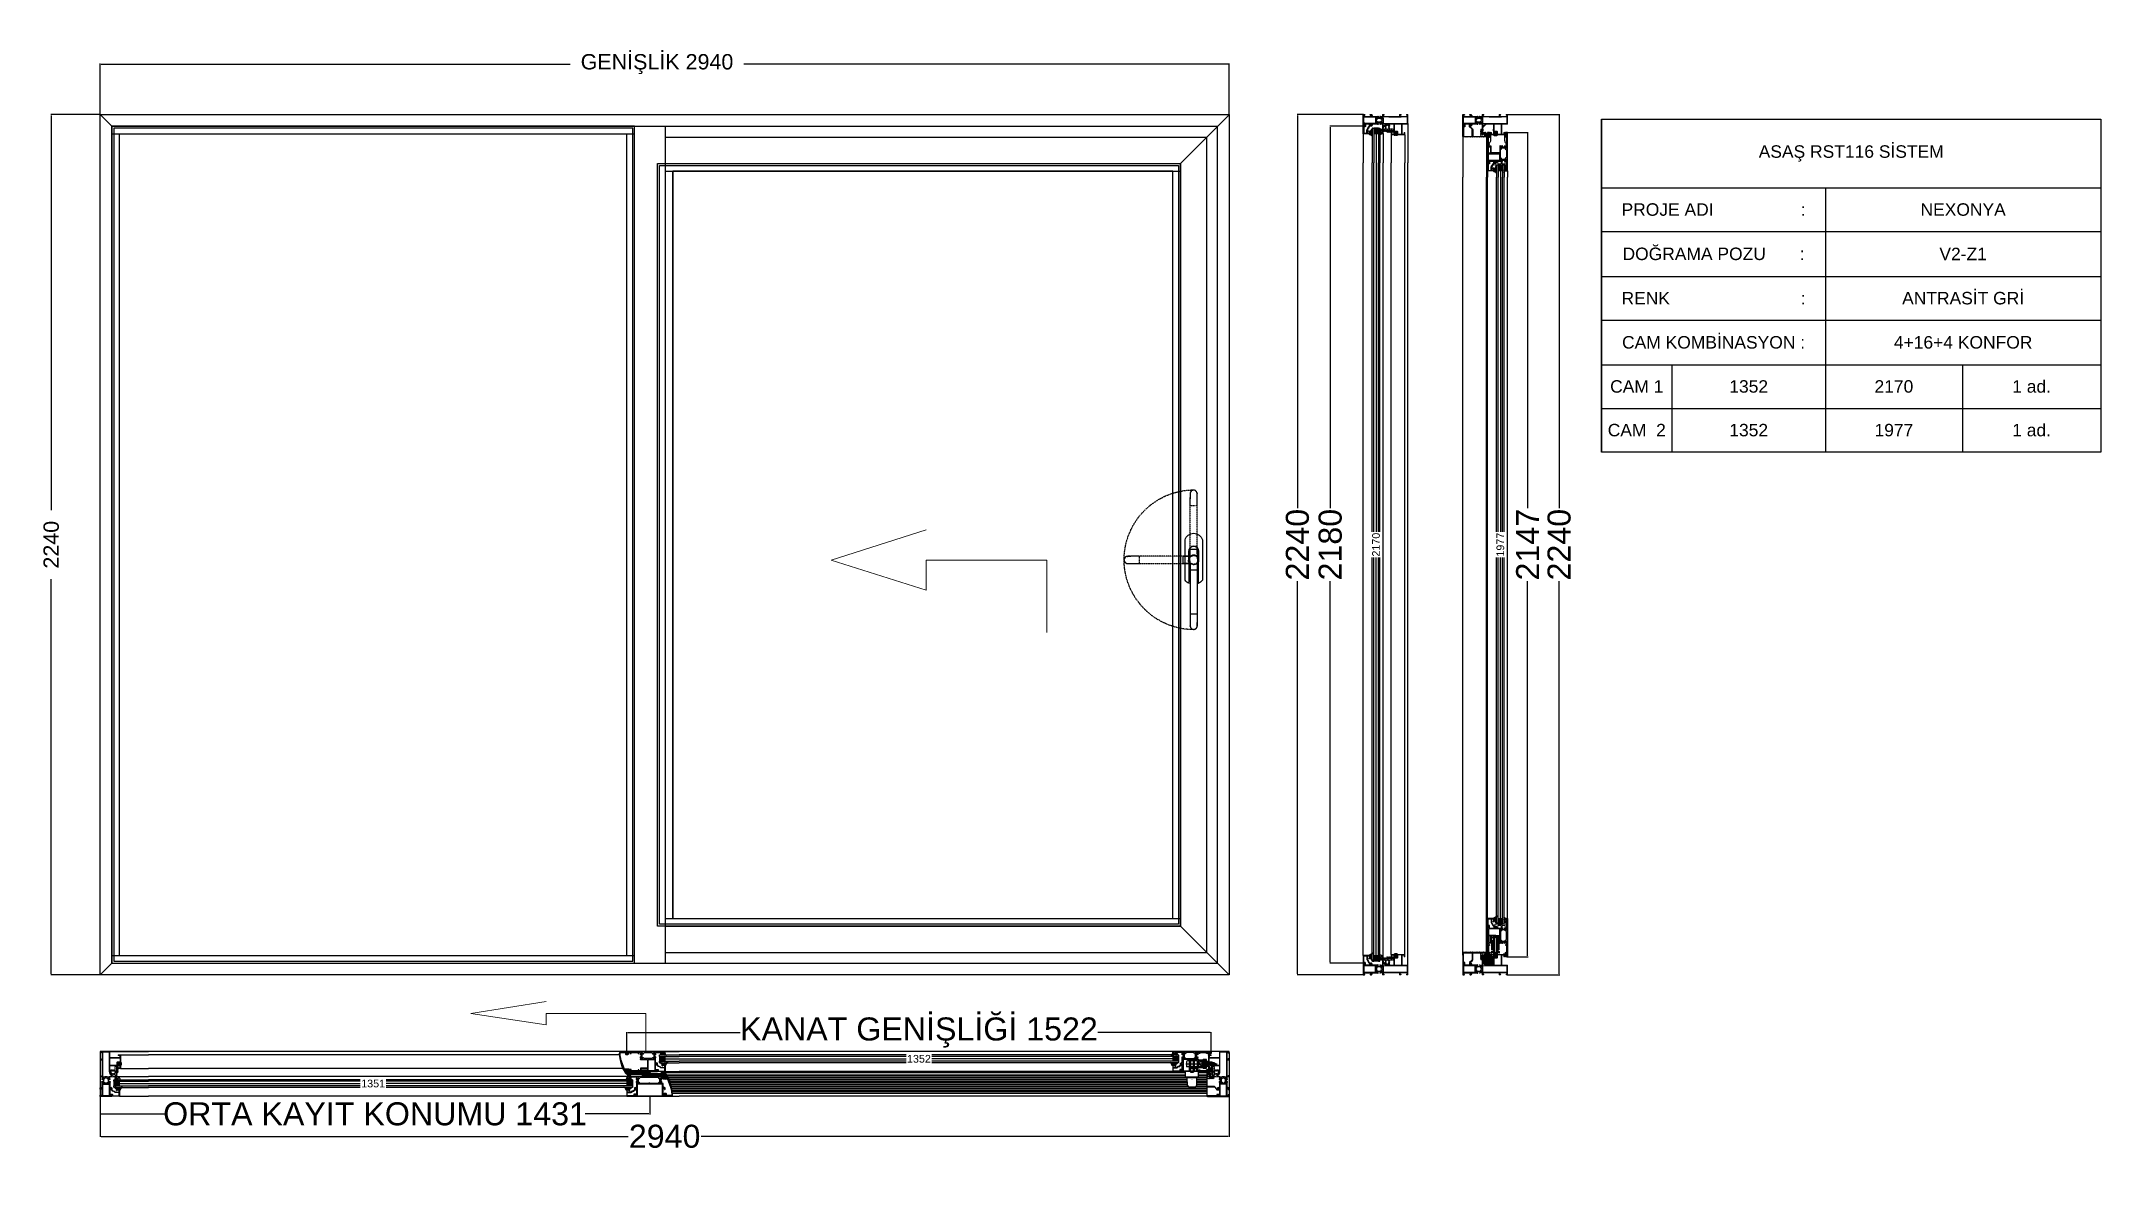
# Model space of a CAD drawing. Header units: millimetres. Extents: x -71832 to -66467, y 2511 to 5495.
import ezdxf

# ---------------------------------------------------------------- set-up
doc = ezdxf.new("R2010")
doc.units = ezdxf.units.MM
for name, pattern in [('( Hidden )', [0.375, 0.25, -0.125]), ('C_SOLID_H', [0]), ('C_SOLID_L', [0]), ('C_SOLID_M', [0]), ('DASHDOT', [1, 0.5, -0.25, 0, -0.25]), ('DASHDOT2', [0.5, 0.25, -0.125, 0, -0.125]), ('DASHED2', [9.525, 6.35, -3.175])]:
    doc.linetypes.add(name, pattern=pattern)
for name, color, linetype in [('Aks-profil aksesuar vs.', 87, 'DASHDOT'), ('Açılım aksesuarı', 253, 'Continuous'), ('MO_001_VIEW_PV', 7, 'C_SOLID_M'), ('profiller', 7, 'Continuous'), ('PROFİL HATCH', 7, 'Continuous'), ('tablo', 5, 'Continuous')]:
    doc.layers.add(name, color=color, linetype=linetype)
for name, color, linetype, lineweight in [('ATR-tr.', 252, 'Continuous', 20), ('DOĞRAMA GÖRÜNÜŞ', 165, 'Continuous', 0), ('epdm hatch', 253, 'Continuous', 9), ('KÖŞE TAKOZU', 7, 'Continuous', 20), ('Layer1', 7, 'BATTING', 15), ('olculendırme', 7, 'Continuous', 15), ('YAZI AKSESUAR', 8, 'Continuous', 20)]:
    doc.layers.add(name, color=color, linetype=linetype, lineweight=lineweight)
doc.layers.add('ISI BARİYERİ', color=253, linetype='Continuous', true_color=0xadb6b8)
doc.layers.add('ISIBARİYERİ HATCH', color=253, linetype='Continuous', lineweight=20, true_color=0xadb6b8)
doc.styles.add('arialnarrow', font='ARIALN.TTF')
doc.styles.get("Standard").update_dxf_attribs({"font": 'arial.ttf'})
doc.linetypes.add('BATTING', pattern='A,0.00254,-2.54,[134,ltypeshp.shx,S=2.54,R=0,X=-2.54,Y=0],-5.08,[134,ltypeshp.shx,S=2.54,R=180,X=2.54,Y=0],-2.54', length=10.16254)
doc.dimstyles.new('CAM ÖLÇÜ', dxfattribs={"dimtxt": 20, "dimasz": 5, "dimexe": 1.25, "dimexo": 5, "dimtad": 0, "dimdec": 0, "dimtxsty": 'Standard', "dimcen": 2.5, "dimadec": 0, "dimazin": 0, "dimtfac": 1, "dimtdec": 0, "dimtmove": 0, "dimatfit": 3, "dimfxl": 1, "dimtfill": 1, "dimarcsym": 0})
doc.dimstyles.new('ISO-25', dxfattribs={"dimtxt": 2.5, "dimasz": 2.5, "dimexe": 1.25, "dimexo": 0.625, "dimtad": 1, "dimtxsty": 'Standard', "dimcen": 2.5, "dimadec": 0, "dimazin": 0, "dimtfac": 1, "dimtmove": 0, "dimatfit": 3, "dimfxl": 1, "dimarcsym": 0})
pattern_1 = [(45, (-4016.0369, -2185.0113), (-1.122532, 1.122532), []), (135, (-4016.0369, -2185.0113), (-1.122532, -1.122532), [])]
pattern_2 = [(45, (-4313.0357, -2185.0113), (-1.122532, 1.122532), []), (135, (-4313.0357, -2185.0113), (-1.122532, -1.122532), [])]
pattern_3 = [(45, (-4313.03565, -2197.681), (-0.44901281, 0.44901281), [])]
pattern_4 = [(45, (-4775.7738, -2185.0113), (-1.122532, 1.122532), []), (135, (-4775.7738, -2185.0113), (-1.122532, -1.122532), [])]
pattern_5 = [(315, (-2185.0113, 4775.7738), (1.122532, 1.122532), []), (45, (-2185.0113, 4775.7738), (-1.122532, 1.122532), [])]
pattern_6 = [(315, (-2185.0113, 4524.618), (1.122532, 1.122532), []), (45, (-2185.0113, 4524.618), (-1.122532, 1.122532), [])]
pattern_7 = [(45, (-4855.816, -2170.2061), (-1.122532, 1.122532), []), (135, (-4855.816, -2170.2061), (-1.122532, -1.122532), [])]

msp = doc.modelspace()

# ---------------------------------------------------------------- blocks, each defined once
blk = doc.blocks.new('*D37')
at = {"color": 0, "lineweight": -2, "transparency": 16777216}
for p, q in [((-68387.3, 5273.6), (-68475.2, 5273.6)), ((-68474, 5271.1), (-68474, 4278.6)), ((-68474, 3096.2), (-68474, 4088.6)), ((-68387.3, 3093.7), (-68475.2, 3093.7))]:
    blk.add_line(p, q, dxfattribs=at)
at = {"color": 0, "transparency": 16777216}
for points in [[(-68474.4, 5271.1), (-68473.6, 5271.1), (-68474, 5273.6)], [(-68474.4, 3096.2), (-68473.6, 3096.2), (-68474, 3093.7)]]:
    blk.add_solid(points, dxfattribs=at)
at = {"layer": 'Defpoints', "color": 0, "transparency": 16777216}
for p in [(-68474, 5273.6), (-68386.7, 5273.6), (-68386.7, 3093.7)]:
    blk.add_point(p, dxfattribs=at)
at = {"color": 0, "transparency": 16777216, "insert": (-68474, 4183.6), "char_height": 60, "attachment_point": 5, "rotation": 90}
blk.add_mtext('2180', dxfattribs=at)
blk = doc.blocks.new('*D38')
at = {"color": 0, "lineweight": -2, "transparency": 16777216}
for p, q in [((-68352.1, 5268.6), (-68356.1, 5268.6)), ((-68354.9, 5263.6), (-68354.9, 4214.3)), ((-68354.9, 3103.7), (-68354.9, 4153)), ((-68352.1, 3098.7), (-68356.1, 3098.7))]:
    blk.add_line(p, q, dxfattribs=at)
at = {"color": 0, "transparency": 16777216}
for points in [[(-68355.7, 5263.6), (-68354, 5263.6), (-68354.9, 5268.6)], [(-68355.7, 3103.7), (-68354, 3103.7), (-68354.9, 3098.7)]]:
    blk.add_solid(points, dxfattribs=at)
at = {"layer": 'Defpoints', "color": 0, "transparency": 16777216}
for p in [(-68354.9, 5268.6), (-68347.1, 5268.6), (-68347.1, 3098.7)]:
    blk.add_point(p, dxfattribs=at)
at = {"color": 0, "transparency": 16777216, "insert": (-68354.9, 4183.6), "char_height": 20, "attachment_point": 5, "rotation": 90, "bg_fill": 3, "box_fill_scale": 1.1, "bg_fill_color": 9, "bg_fill_true_color": 13158600, "bg_fill_transparency": 0}
blk.add_mtext('2170', dxfattribs=at)
blk = doc.blocks.new('*D39')
at = {"color": 0, "lineweight": -2, "transparency": 16777216}
for p, q in [((-68028.3, 5172.1), (-68032.3, 5172.1)), ((-68031.1, 5167.1), (-68031.1, 4213.2)), ((-68031.1, 3200.2), (-68031.1, 4154.1)), ((-68028.3, 3195.2), (-68032.3, 3195.2))]:
    blk.add_line(p, q, dxfattribs=at)
at = {"color": 0, "transparency": 16777216}
for points in [[(-68031.9, 5167.1), (-68030.3, 5167.1), (-68031.1, 5172.1)], [(-68031.9, 3200.2), (-68030.3, 3200.2), (-68031.1, 3195.2)]]:
    blk.add_solid(points, dxfattribs=at)
at = {"layer": 'Defpoints', "color": 0, "transparency": 16777216}
for p in [(-68031.1, 5172.1), (-68023.3, 5172.1), (-68023.3, 3195.2)]:
    blk.add_point(p, dxfattribs=at)
at = {"color": 0, "transparency": 16777216, "insert": (-68031.1, 4183.6), "char_height": 20, "attachment_point": 5, "rotation": 90, "bg_fill": 3, "box_fill_scale": 1.1, "bg_fill_color": 9, "bg_fill_true_color": 13158600, "bg_fill_transparency": 0}
blk.add_mtext('1977', dxfattribs=at)
blk = doc.blocks.new('*X6')
at = {"layer": 'MO_001_VIEW_PV', "linetype": 'C_SOLID_L'}
for p, q in [((-4.990528, 4.564858), (-2.878095, 6.677291)), ((-4.990528, 2.319794), (-1.090176, 6.220146)), ((-4.637967, 0.427291), (-0.990528, 4.07473)), ((-2.392903, 0.427291), (-0.990528, 1.829666))]:
    blk.add_line(p, q, dxfattribs=at)
blk = doc.blocks.new('*X7')
at = {"layer": 'MO_001_VIEW_PV', "linetype": 'C_SOLID_L'}
for p, q in [((-4.990528, 15.790178), (-2.353415, 18.427292)), ((-4.990528, 18.035243), (-4.598479, 18.427292)), ((-4.990528, 13.545114), (-0.990528, 17.545114)), ((-4.113287, 12.177291), (-0.990528, 15.30005)), ((-1.868223, 12.177291), (-0.990528, 13.054987))]:
    blk.add_line(p, q, dxfattribs=at)
blk = doc.blocks.new('kilit')
at = {"layer": 'Açılım aksesuarı'}
for p, q in [((-15.9, 67.9), (-16.5, 47.2)), ((-11.9, 71.8), (3.9, 71.8)), ((7.9, 67.9), (8.5, 47.2)), ((12.7, 11.1), (-69.3, 11.1)), ((-65, 11.1), (-61.9, 12.9)), ((-65, 11.1), (-61.9, 12.5)), ((-65, 11.1), (-61.9, 9.7)), ((-65, 11.1), (-61.9, 9.3)), ((-61.9, 12.9), (-61.4, 13.2)), ((-61.9, 12.5), (-61.3, 12.8)), ((-61.9, 9.7), (-61.3, 9.4)), ((-61.9, 9.3), (-61.4, 9)), ((-60.8, 12.5), (-60.8, 9.7)), ((-60.3, 13), (-57, 13)), ((-60.3, 9.2), (-57, 9.2)), ((-60.2, 13.5), (-57, 13.5)), ((-60.2, 8.7), (-57, 8.7)), ((-57, 13.5), (-55, 13.5)), ((-57, 13), (-55, 13)), ((-57, 9.2), (-55, 9.2)), ((-57, 8.7), (-55, 8.7)), ((-55, 13.5), (-47, 13.5)), ((-55, 13), (-47, 13)), ((-55, 9.2), (-47, 9.2)), ((-55, 8.7), (-47, 8.7)), ((-43, 17.7), (-47, 17.7)), ((-47, 13.5), (-45.9, 13.5)), ((-47, 13), (-45.9, 13)), ((-47, 9.2), (-45.9, 9.2)), ((-47, 8.7), (-45.9, 8.7)), ((-43, 4.6), (-47, 4.6)), ((-45.9, 8.7), (-45.9, 13.5)), ((-45.9, 8.7), (-43.5, 6.3)), ((-43.5, 15.9), (-45.6, 13.8)), ((-43.5, 15.9), (-43, 15.9)), ((-43.5, 6.3), (-43.5, 15.9)), ((-43.5, 6.3), (-43, 6.3)), ((-43, 4.6), (-43, 17.7)), ((-31.4, 13.4), (-42, 13.4)), ((-31.4, 8.9), (-42, 8.9)), ((-41.5, 17.1), (-39.5, 17.1)), ((-41.5, 5.1), (-39.5, 5.1)), ((-39.5, 20.1), (-35.5, 20.1)), ((-39.5, 13.9), (-35.8, 13.9)), ((-39.5, 8.4), (-35.8, 8.4)), ((-39.5, 2.1), (-35.5, 2.1)), ((-35.5, 14.5), (-35.5, 20.1)), ((-35.5, 2.1), (-35.5, 7.7)), ((-29.5, 16.6), (-33.7, 16.6)), ((-29.5, 5.6), (-33.7, 5.6)), ((-29.5, 4.1), (-29.5, 18)), ((-29.5, 16.6), (-23.9, 15.1)), ((-29.5, 5.6), (-23.9, 7.1)), ((-21.5, 17), (-21.5, 19.2)), ((-21.5, 17), (-19.5, 17)), ((-21.5, 5.2), (-19.5, 5.2)), ((-21.5, 3), (-21.5, 5.2)), ((-21, 45), (-21, 31.5)), ((-21, 31.5), (13, 31.5)), ((12.5, 45.5), (-20.5, 45.5)), ((-19.5, 22.2), (0, 22.2)), ((-19.5, 22.2), (-19.5, 19.2)), ((-19.5, 5.2), (-19.5, 17)), ((-19.5, 0), (-19.5, 3)), ((0, 0), (-19.5, 0)), ((-17, 19), (10.5, 19)), ((-17, 3.2), (-17, 19)), ((-17, 3.2), (8, 3.2)), ((8.7, 47.2), (-16.6, 47.2)), ((-16.6, 45.5), (-16.6, 47.2)), ((-9, 2.7), (-9, 31.5)), ((-9, 4), (-7.7, 4)), ((-9, 2.7), (-8.5, 2.2)), ((-8.5, 2.2), (0.5, 2.2)), ((0, 33), (-8, 33)), ((-8, 31.5), (-8, 33)), ((-7.7, 31.5), (-7.7, 4)), ((-0.2, 31.5), (-0.2, 4)), ((1, 4), (-0.2, 4)), ((0, 31.5), (0, 33)), ((0, 22.2), (0, 0)), ((1, 2.7), (0.5, 2.2)), ((1, 2.7), (1, 31.5)), ((8.7, 45.5), (8.7, 47.2)), ((10.5, 5.7), (10.5, 19)), ((13, 45), (13, 31.5))]:
    blk.add_line(p, q, dxfattribs=at)
blk.add_lwpolyline([(-41.5, 11.1), (-41.5, 0.1), (-32.8, 0.1), (-31.3, 1.6), (-21.5, 1.6), (-21.5, 1.1, 1), (-19.5, 1.1), (-19.5, 3), (-32.8, 3), (-32.8, 4.9), (-34.5, 4.9), (-34.5, 1.6), (-39.5, 1.6), (-39.5, 11.1), (-39.5, 20.6), (-34.5, 20.6), (-34.5, 17.4), (-32.8, 17.4), (-32.8, 19.2), (-19.5, 19.2), (-19.5, 21.1, 1), (-21.5, 21.1), (-21.5, 20.6), (-31.3, 20.6), (-32.8, 22.1), (-41.5, 22.1)], format="xyb", close=True, dxfattribs=at)
blk.add_lwpolyline([(-7.7, 4), (-7.3, 3.7), (-6.9, 3.5), (-6.5, 3.3), (-6, 3.1), (-5.7, 3), (-5.5, 2.9), (-5.1, 2.8), (-4.8, 2.8), (-4.4, 2.7), (-4, 2.7), (-3.6, 2.7), (-3.3, 2.7), (-2.9, 2.8), (-2.5, 2.9), (-2.2, 3), (-1.6, 3.2), (-1.1, 3.5), (-0.7, 3.7), (-0.2, 4)], dxfattribs=at)
for centre, radius, start, end in [((-11.9, 67.8), 4, 90, 178.3486), ((3.9, 67.8), 4, 1.6514, 90), ((-60.2, 11.1), 2.4, 106.9261, 120.009), ((-60.2, 11.1), 2.4, 239.9908, 253.0739), ((-60.3, 10.6), 2.4, 103.9388, 114.5716), ((-60.3, 11.6), 2.4, 245.4283, 256.0612), ((-60.2, 11.1), 2.4, 90, 106.9261), ((-60.3, 10.6), 2.4, 90, 103.9388), ((-60.3, 11.6), 2.4, 256.0612, 269.9999), ((-60.2, 11.1), 2.4, 253.0739, 269.9999), ((-42, 14.4), 1, 180, 270), ((-42, 7.9), 1, 90, 180), ((-29.5, 11.1), 6.9, 127.1458, 160.9685), ((-29.5, 11.1), 6.9, 199.0315, 232.8542), ((-29.5, 11.1), 6.9, 324.6515, 35.3487), ((-20.5, 45), 0.5, 90, 180), ((8, 5.7), 2.5, 270.0001, 0), ((12.5, 45), 0.5, 360, 90)]:
    blk.add_arc(centre, radius, start, end, dxfattribs=at)
at = {"layer": 'Açılım aksesuarı', "extrusion": (0, 0, -1), "zscale": -1, "rotation": 180}
for name in ['*X6', '*X7']:
    blk.add_blockref(name, (34.5, 20.5), dxfattribs=at)
blk = doc.blocks.new('01.11.15 dış cam fitili')
at = {"layer": 'epdm hatch', "lineweight": -2}
h = blk.add_hatch(dxfattribs=at)
h.set_pattern_fill('ANSI37', color=256, scale=0.5)
edge = h.paths.add_edge_path(flags=16)
edge.add_line((3309.7, 3751), (3310.8, 3751))
edge.add_arc((3310.8, 3749.5), 1.5, 0, 90, ccw=False)
edge.add_line((3312.3, 3749.5), (3312.3, 3749.2))
edge.add_arc((3311.3, 3749.2), 1, -90, 0, ccw=False)
edge.add_line((3311.3, 3748.2), (3309.4, 3748.2))
edge.add_arc((3309.4, 3749.2), 1, 159.827, 270, ccw=False)
edge.add_line((3308.5, 3749.6), (3308.8, 3750.3))
edge.add_arc((3309.7, 3750), 1, 90, 159.827, ccw=False)
edge = h.paths.add_edge_path(flags=16)
edge.add_arc((3305.4, 3745), 0.3, 180, 270, ccw=False)
edge.add_line((3305.1, 3745), (3305.1, 3746.8))
edge.add_arc((3305.4, 3746.8), 0.3, 90, 180, ccw=False)
edge.add_line((3305.4, 3747.1), (3307.7, 3747.1))
edge.add_arc((3307.7, 3746.8), 0.3, 0, 90, ccw=False)
edge.add_line((3308, 3746.8), (3308, 3745))
edge.add_arc((3307.7, 3745), 0.3, 270, 360, ccw=False)
edge.add_line((3307.7, 3744.7), (3305.4, 3744.7))
edge = h.paths.add_edge_path()
edge.add_arc((3318, 3747.4), 5, 143.9992, 169.0827, ccw=False)
edge.add_line((3313.9, 3750.4), (3315.7, 3752.8))
edge.add_arc((3315.4, 3753), 0.344, 324.8512, 494.1535)
edge.add_line((3315.2, 3753.3), (3313.1, 3751))
edge.add_arc((3312.7, 3751.4), 0.509, 191.2454, 312.5589, ccw=False)
edge.add_arc((3311.3, 3751.1), 1, 11.2454, 90)
edge.add_line((3311.3, 3752.1), (3309.2, 3752.1))
edge.add_arc((3309.2, 3751.1), 1, 90, 159.827)
edge.add_line((3308.2, 3751.4), (3307.6, 3749.8))
edge.add_arc((3307.3, 3749.9), 0.3, 207.9894, 339.827, ccw=False)
edge.add_line((3307.1, 3749.8), (3306.3, 3751.4))
edge.add_arc((3305.9, 3751.2), 0.413, 26.348, 159.1274)
edge.add_line((3305.5, 3751.3), (3305, 3749.8))
edge.add_arc((3304.7, 3749.9), 0.3, 207.9894, 339.827, ccw=False)
edge.add_line((3304.4, 3749.8), (3303.6, 3751.4))
edge.add_arc((3303.3, 3751.2), 0.413, 26.348, 159.1274)
edge.add_line((3302.9, 3751.3), (3302.3, 3749.8))
edge.add_arc((3302.1, 3749.9), 0.3, 200.0737, 339.9263, ccw=False)
edge.add_line((3301.8, 3749.8), (3301.2, 3751.3))
edge.add_arc((3300.8, 3751.2), 0.413, 20.8726, 153.652)
edge.add_line((3300.5, 3751.4), (3300.1, 3750.7))
edge.add_arc((3301, 3750.3), 1, 153.652, 180)
edge.add_line((3300, 3750.3), (3300, 3747.4))
edge.add_arc((3300.3, 3747.4), 0.3, 180, 270)
edge.add_line((3300.3, 3747.1), (3304.3, 3747.1))
edge.add_line((3304.3, 3747.1), (3304.3, 3745.8))
edge.add_line((3304.3, 3745.8), (3303.9, 3745.8))
edge.add_arc((3303.9, 3745.4), 0.4, 90, 234.2668)
edge.add_line((3303.7, 3745.1), (3305.3, 3743.9))
edge.add_line((3305.3, 3743.9), (3307.8, 3743.9))
edge.add_line((3307.8, 3743.9), (3309.4, 3745.1))
edge.add_arc((3309.2, 3745.4), 0.4, 305.7332, 450)
edge.add_line((3309.2, 3745.8), (3308.8, 3745.8))
edge.add_line((3308.8, 3745.8), (3308.8, 3747.1))
edge.add_line((3308.8, 3747.1), (3311.8, 3747.1))
edge.add_arc((3311.8, 3746.8), 0.3, 0, 90, ccw=False)
edge.add_line((3312.1, 3746.8), (3312.1, 3746.1))
edge.add_arc((3312.4, 3746.1), 0.3, 180, 349.8697)
edge.add_arc((3355.7, 3740.2), 43.4, 169.0827, 172.169, ccw=False)
blk = doc.blocks.new('A002162')
h = blk.add_hatch(color=256)
h.dxf.hatch_style = 1
edge = h.paths.add_edge_path()
edge.add_line((2139.7, 530.9), (2139.4, 530.7))
edge.add_arc((2139.5, 530.5), 0.3, 120, 210)
edge.add_line((2139.3, 530.3), (2140.3, 528.6))
edge.add_arc((2140.6, 528.8), 0.361, 210, 360)
edge.add_line((2140.9, 528.8), (2140.9, 533.8))
edge.add_arc((2139.9, 533.8), 1, 0, 90)
edge.add_line((2139.9, 534.8), (2137.2, 534.8))
edge.add_arc((2137.2, 535.3), 0.5, 180, 270, ccw=False)
edge.add_line((2136.7, 535.3), (2136.7, 551.2))
edge.add_arc((2137.2, 551.2), 0.5, 90, 180, ccw=False)
edge.add_line((2137.2, 551.7), (2144.1, 551.7))
edge.add_arc((2144.1, 550.7), 1, 0, 90, ccw=False)
edge.add_line((2145.1, 550.7), (2145.1, 542.7))
edge.add_arc((2148.3, 542.7), 3.2, 180, 226.5897)
edge.add_arc((2140.6, 534.5), 8, 10.3213, 46.5897, ccw=False)
edge.add_arc((2151.7, 536.5), 3.2, 190.3213, 235)
edge.add_line((2149.8, 533.9), (2151.4, 532.8))
edge.add_arc((2150.3, 531.4), 1.8, 0, 55, ccw=False)
edge.add_line((2152.1, 531.4), (2152.1, 528.6))
edge.add_arc((2152.7, 528.6), 0.546, 180, 330)
edge.add_line((2153.1, 528.3), (2154.3, 530.3))
edge.add_arc((2154, 530.4), 0.3, 330, 450)
edge.add_line((2154, 530.7), (2153.3, 530.7))
edge.add_line((2153.3, 530.7), (2153.3, 531.4))
edge.add_arc((2150.3, 531.4), 3, 0, 55)
edge.add_line((2152, 533.8), (2150.5, 534.9))
edge.add_arc((2151.7, 536.5), 2, 190.3213, 235, ccw=False)
edge.add_arc((2140.6, 534.5), 9.2, 10.3213, 46.5897)
edge.add_arc((2148.3, 542.7), 2, 180, 226.5897, ccw=False)
edge.add_line((2146.3, 542.7), (2146.3, 544.6))
edge.add_arc((2146.6, 544.6), 0.3, 90, 180, ccw=False)
edge.add_line((2146.6, 544.9), (2147, 544.9))
edge.add_arc((2147, 545.2), 0.3, 270, 360)
edge.add_line((2147.3, 545.2), (2147.3, 545.6))
edge.add_arc((2147, 545.6), 0.3, 360, 450)
edge.add_line((2147, 545.9), (2146.8, 545.9))
edge.add_arc((2146.8, 546.4), 0.5, 180, 270, ccw=False)
edge.add_line((2146.3, 546.4), (2146.3, 550.7))
edge.add_arc((2147.3, 550.7), 1, 90, 180, ccw=False)
edge.add_line((2147.3, 551.7), (2151.8, 551.7))
edge.add_arc((2151.8, 551.2), 0.5, 0, 90, ccw=False)
edge.add_line((2152.3, 551.2), (2152.3, 550.7))
edge.add_arc((2151.6, 550.7), 0.7, -29.0791, 0, ccw=False)
edge.add_arc((2162, 544.9), 11.2, 150.9209, 173.5092)
edge.add_arc((2150.6, 546.2), 0.3, 272.8968, 353.6562, ccw=False)
edge.add_arc((2150.6, 545.6), 0.3, 92.8967, 180)
edge.add_line((2150.3, 545.6), (2150.3, 545.2))
edge.add_arc((2150.6, 545.2), 0.3, 180, 270)
edge.add_line((2150.6, 544.9), (2151.5, 544.9))
edge.add_arc((2151.5, 545.4), 0.5, 270, 357.2706)
edge.add_arc((2162, 544.9), 10, 151.045, 177.2706, ccw=False)
edge.add_arc((2151.5, 550.7), 2, 331.045, 360)
edge.add_line((2153.5, 550.7), (2153.5, 552.6))
edge.add_arc((2153.2, 552.6), 0.3, 360, 450)
edge.add_line((2153.2, 552.9), (2135.8, 552.9))
edge.add_arc((2135.8, 552.6), 0.3, 90, 180)
edge.add_line((2135.5, 552.6), (2135.5, 533.4))
edge.add_arc((2135.8, 533.4), 0.3, 180, 270)
edge.add_line((2135.8, 533.1), (2136.4, 533.1))
edge.add_arc((2136.4, 533.4), 0.3, 270, 360)
edge.add_line((2136.7, 533.4), (2136.7, 533.6))
edge.add_line((2136.7, 533.6), (2139.7, 533.6))
edge.add_line((2139.7, 533.6), (2139.7, 530.9))
at = {"layer": 'profiller', "lineweight": -2, "ltscale": 0.5}
blk.add_lwpolyline([(2139.7, 530.9), (2139.4, 530.7, 0.414214), (2139.3, 530.3), (2140.3, 528.6, 0.767327), (2140.9, 528.8), (2140.9, 533.8, 0.414214), (2139.9, 534.8), (2137.2, 534.8, -0.414214), (2136.7, 535.3), (2136.7, 551.2, -0.414214), (2137.2, 551.7), (2144.1, 551.7, -0.414214), (2145.1, 550.7), (2145.1, 542.7, 0.206133), (2146.1, 540.3, -0.159585), (2148.5, 536, 0.197455), (2149.8, 533.9), (2151.4, 532.8, -0.244698), (2152.1, 531.4), (2152.1, 528.6, 0.767327), (2153.1, 528.3), (2154.3, 530.3, 0.57735), (2154, 530.7), (2153.3, 530.7), (2153.3, 531.4, 0.244698), (2152, 533.8), (2150.5, 534.9, -0.197455), (2149.7, 536.2, 0.159585), (2147, 541.2, -0.206133), (2146.3, 542.7), (2146.3, 544.6, -0.414214), (2146.6, 544.9), (2147, 544.9, 0.414214), (2147.3, 545.2), (2147.3, 545.6, 0.414214), (2147, 545.9), (2146.8, 545.9, -0.414214), (2146.3, 546.4), (2146.3, 550.7, -0.414214), (2147.3, 551.7), (2151.8, 551.7, -0.414214), (2152.3, 551.2), (2152.3, 550.7, -0.127567), (2152.2, 550.4, 0.09888), (2150.9, 546.2, -0.367727), (2150.6, 545.9, 0.399482), (2150.3, 545.6), (2150.3, 545.2, 0.414214), (2150.6, 544.9), (2151.5, 544.9, 0.400329), (2152, 545.4, -0.114933), (2153.3, 549.8, 0.127017), (2153.5, 550.7), (2153.5, 552.6, 0.414214), (2153.2, 552.9), (2135.8, 552.9, 0.414214), (2135.5, 552.6), (2135.5, 533.4, 0.414214), (2135.8, 533.1), (2136.4, 533.1, 0.414214), (2136.7, 533.4), (2136.7, 533.6), (2139.7, 533.6)], format="xyb", close=True, dxfattribs=at)
blk = doc.blocks.new('A011011')
h = blk.add_hatch(color=256)
h.dxf.hatch_style = 1
edge = h.paths.add_edge_path()
edge.add_arc((1662.2, 424.9), 0.3, 130, 180, ccw=False)
edge.add_line((1662.1, 425.1), (1668.2, 430.3))
edge.add_arc((1665.5, 433.5), 4.2, 310, 360)
edge.add_line((1669.7, 433.5), (1669.7, 450.8))
edge.add_arc((1670, 450.8), 0.3, 90, 180, ccw=False)
edge.add_line((1670, 451.1), (1700.8, 451.1))
edge.add_arc((1700.8, 450.6), 0.5, 0, 90, ccw=False)
edge.add_line((1701.3, 450.6), (1701.3, 440.4))
edge.add_arc((1701.6, 440.4), 0.3, 180, 270)
edge.add_line((1701.6, 440.1), (1702.2, 440.1))
edge.add_arc((1702.2, 440.4), 0.3, 270, 360)
edge.add_line((1702.5, 440.4), (1702.5, 442.5))
edge.add_arc((1702.8, 442.5), 0.3, 90, 180, ccw=False)
edge.add_line((1702.8, 442.8), (1703.9, 442.8))
edge.add_arc((1703.9, 444.3), 1.5, 270, 360)
edge.add_line((1705.4, 444.3), (1705.4, 445.1))
edge.add_arc((1704.9, 445.1), 0.5, 0, 90)
edge.add_line((1704.9, 445.6), (1704.6, 445.6))
edge.add_arc((1704.6, 445.4), 0.2, 90, 180)
edge.add_line((1704.4, 445.4), (1704.4, 444.4))
edge.add_arc((1704.1, 444.4), 0.3, -90, 0, ccw=False)
edge.add_line((1704.1, 444.1), (1702.8, 444.1))
edge.add_line((1702.8, 444.1), (1702.8, 446.6))
edge.add_arc((1702.7, 446.8), 0.2, 300, 360)
edge.add_line((1702.9, 446.8), (1702.9, 448.4))
edge.add_arc((1702.7, 448.4), 0.2, 0, 60)
edge.add_line((1702.8, 448.5), (1702.8, 451.1))
edge.add_line((1702.8, 451.1), (1704.1, 451.1))
edge.add_arc((1704.1, 450.8), 0.3, 0, 90, ccw=False)
edge.add_line((1704.4, 450.8), (1704.4, 449.8))
edge.add_arc((1704.6, 449.8), 0.2, 180, 270)
edge.add_line((1704.6, 449.6), (1704.9, 449.6))
edge.add_arc((1704.9, 450.1), 0.5, 270, 360)
edge.add_line((1705.4, 450.1), (1705.4, 450.9))
edge.add_arc((1703.9, 450.9), 1.5, 0, 90)
edge.add_line((1703.9, 452.4), (1698.8, 452.4))
edge.add_arc((1698.8, 452.7), 0.3, 202.0243, 270, ccw=False)
edge.add_arc((1698.1, 452.4), 0.502, 22.575, 157.425)
edge.add_arc((1697.3, 452.7), 0.3, 270, 337.9757, ccw=False)
edge.add_line((1697.3, 452.4), (1693, 452.4))
edge.add_arc((1693, 452.7), 0.3, 202.0243, 270, ccw=False)
edge.add_arc((1692.3, 452.4), 0.498, 21.3818, 158.6182)
edge.add_arc((1691.5, 452.7), 0.3, 270, 337.9757, ccw=False)
edge.add_line((1691.5, 452.4), (1687.2, 452.4))
edge.add_arc((1687.2, 452.7), 0.3, 202.0243, 270, ccw=False)
edge.add_arc((1686.5, 452.4), 0.499, 21.8468, 158.1532)
edge.add_arc((1685.8, 452.7), 0.3, 270, 337.9757, ccw=False)
edge.add_line((1685.8, 452.4), (1681.5, 452.4))
edge.add_arc((1681.5, 452.7), 0.3, 202.0243, 270, ccw=False)
edge.add_arc((1680.7, 452.4), 0.501, 22.2366, 157.7634)
edge.add_arc((1680, 452.7), 0.3, 270, 337.9757, ccw=False)
edge.add_line((1680, 452.4), (1675.7, 452.4))
edge.add_arc((1675.7, 452.7), 0.3, 202.0243, 270, ccw=False)
edge.add_arc((1674.9, 452.4), 0.498, 21.5814, 158.4186)
edge.add_arc((1674.2, 452.7), 0.3, 270, 337.9757, ccw=False)
edge.add_line((1674.2, 452.4), (1669.9, 452.4))
edge.add_arc((1669.9, 452.7), 0.3, 202.0243, 270, ccw=False)
edge.add_arc((1669.1, 452.4), 0.5, 22.1017, 157.8983)
edge.add_arc((1668.4, 452.7), 0.3, 270, 337.9757, ccw=False)
edge.add_line((1668.4, 452.4), (1664.1, 452.4))
edge.add_arc((1664.1, 452.7), 0.3, 202.0243, 270, ccw=False)
edge.add_arc((1663.4, 452.4), 0.5, 21.8832, 158.1168)
edge.add_arc((1662.6, 452.7), 0.3, 270, 337.9757, ccw=False)
edge.add_line((1662.6, 452.4), (1658.3, 452.4))
edge.add_arc((1658.3, 452.7), 0.3, 202.0243, 270, ccw=False)
edge.add_arc((1657.6, 452.4), 0.499, 21.8066, 158.1934)
edge.add_arc((1656.8, 452.7), 0.3, 270, 337.9757, ccw=False)
edge.add_line((1656.8, 452.4), (1652.5, 452.4))
edge.add_arc((1652.5, 452.7), 0.3, 202.0243, 270, ccw=False)
edge.add_arc((1651.8, 452.4), 0.5, 22.0243, 157.9757)
edge.add_arc((1651.1, 452.7), 0.291, 268.8301, 339.1456, ccw=False)
edge.add_line((1651, 452.4), (1645.9, 452.4))
edge.add_arc((1645.9, 450.4), 2, 90, 180)
edge.add_line((1643.9, 450.4), (1643.9, 425))
edge.add_arc((1644.2, 425), 0.3, 180, 270)
edge.add_line((1644.2, 424.7), (1644.8, 424.7))
edge.add_arc((1644.8, 425), 0.3, 270, 360)
edge.add_line((1645.1, 425), (1645.1, 425.2))
edge.add_line((1645.1, 425.2), (1647.9, 425.2))
edge.add_line((1647.9, 425.2), (1647.9, 422.5))
edge.add_line((1647.9, 422.5), (1647.6, 422.3))
edge.add_arc((1647.7, 422.1), 0.3, 120, 210)
edge.add_line((1647.5, 421.9), (1648.2, 420.7))
edge.add_arc((1648.6, 421), 0.526, 210, 360)
edge.add_line((1649.1, 421), (1649.1, 425.4))
edge.add_arc((1648.1, 425.4), 1, 0, 90)
edge.add_line((1648.1, 426.4), (1645.2, 426.4))
edge.add_line((1645.2, 426.4), (1645.2, 450.6))
edge.add_arc((1645.7, 450.6), 0.5, 90, 180, ccw=False)
edge.add_line((1645.7, 451.1), (1668.2, 451.1))
edge.add_arc((1668.4, 450.9), 0.186, 13.4409, 129.6892, ccw=False)
edge.add_line((1668.5, 451), (1668.5, 433.5))
edge.add_arc((1665.5, 433.5), 3, -50, 0, ccw=False)
edge.add_line((1667.5, 431.2), (1661.1, 425.9))
edge.add_arc((1661.7, 425.1), 1, 130, 180)
edge.add_line((1660.7, 425.1), (1660.7, 421))
edge.add_arc((1661.3, 421), 0.526, 180, 330)
edge.add_line((1661.7, 420.7), (1662.4, 421.9))
edge.add_arc((1662.1, 422.1), 0.3, 330, 420)
edge.add_line((1662.3, 422.3), (1661.9, 422.5))
edge.add_line((1661.9, 422.5), (1661.9, 424.9))
at = {"layer": 'profiller', "lineweight": -2, "ltscale": 0.5}
blk.add_lwpolyline([(1661.9, 424.9, -0.221695), (1662.1, 425.1), (1668.2, 430.3, 0.221695), (1669.7, 433.5), (1669.7, 450.8, -0.414214), (1670, 451.1), (1700.8, 451.1, -0.414214), (1701.3, 450.6), (1701.3, 440.4, 0.414214), (1701.6, 440.1), (1702.2, 440.1, 0.414214), (1702.5, 440.4), (1702.5, 442.5, -0.414214), (1702.8, 442.8), (1703.9, 442.8, 0.414214), (1705.4, 444.3), (1705.4, 445.1, 0.414214), (1704.9, 445.6), (1704.6, 445.6, 0.414214), (1704.4, 445.4), (1704.4, 444.4, -0.414214), (1704.1, 444.1), (1702.8, 444.1), (1702.8, 446.6, 0.267949), (1702.9, 446.8), (1702.9, 448.4, 0.267949), (1702.8, 448.5), (1702.8, 451.1), (1704.1, 451.1, -0.414214), (1704.4, 450.8), (1704.4, 449.8, 0.414214), (1704.6, 449.6), (1704.9, 449.6, 0.414214), (1705.4, 450.1), (1705.4, 450.9, 0.414214), (1703.9, 452.4), (1698.8, 452.4, -0.305615), (1698.5, 452.6, 0.667232), (1697.6, 452.6, -0.305615), (1697.3, 452.4), (1693, 452.4, -0.305615), (1692.8, 452.6, 0.682386), (1691.8, 452.6, -0.305615), (1691.5, 452.4), (1687.2, 452.4, -0.305615), (1687, 452.6, 0.676456), (1686, 452.6, -0.305615), (1685.8, 452.4), (1681.5, 452.4, -0.305615), (1681.2, 452.6, 0.671508), (1680.3, 452.6, -0.305615), (1680, 452.4), (1675.7, 452.4, -0.305615), (1675.4, 452.6, 0.679836), (1674.5, 452.6, -0.305615), (1674.2, 452.4), (1669.9, 452.4, -0.305615), (1669.6, 452.6, 0.673217), (1668.7, 452.6, -0.305615), (1668.4, 452.4), (1664.1, 452.4, -0.305615), (1663.8, 452.6, 0.675993), (1662.9, 452.6, -0.305615), (1662.6, 452.4), (1658.3, 452.4, -0.305615), (1658, 452.6, 0.676966), (1657.1, 452.6, -0.305615), (1656.8, 452.4), (1652.5, 452.4, -0.305615), (1652.3, 452.6, 0.6742), (1651.3, 452.6, -0.316813), (1651, 452.4), (1645.9, 452.4, 0.414214), (1643.9, 450.4), (1643.9, 425, 0.414214), (1644.2, 424.7), (1644.8, 424.7, 0.414214), (1645.1, 425), (1645.1, 425.2), (1647.9, 425.2), (1647.9, 422.5), (1647.6, 422.3, 0.414214), (1647.5, 421.9), (1648.2, 420.7, 0.767327), (1649.1, 421), (1649.1, 425.4, 0.414214), (1648.1, 426.4), (1645.2, 426.4), (1645.2, 450.6, -0.414214), (1645.7, 451.1), (1668.2, 451.1, -0.555726), (1668.5, 451), (1668.5, 433.5, -0.221695), (1667.5, 431.2), (1661.1, 425.9, 0.221695), (1660.7, 425.1), (1660.7, 421, 0.767327), (1661.7, 420.7), (1662.4, 421.9, 0.414214), (1662.3, 422.3), (1661.9, 422.5)], format="xyb", close=True, dxfattribs=at)
blk = doc.blocks.new('Spacer_12')
at = {"layer": 'ATR-tr.', "linetype": 'Continuous'}
h = blk.add_hatch(dxfattribs=at)
h.set_pattern_fill('ANSI34', color=256, scale=0.1, style=0)
h.set_pattern_definition([(45, (-3312.9447, -2875.7641), (-1.3470384, 1.3470384), []), (45, (-3312.4957, -2875.7641), (-1.3470384, 1.3470384), []), (45, (-3312.0467, -2875.7641), (-1.3470384, 1.3470384), []), (45, (-3311.5977, -2875.7641), (-1.3470384, 1.3470384), [])])
h.paths.add_polyline_path([(709.4, -171.8), (719.4, -171.8), (719.4, -172), (717.8, -173.6), (717.8, -181.9), (719.4, -183.5), (719.4, -183.8), (709.4, -183.8)])
at = {"layer": 'ATR-tr.', "ltscale": 2}
h = blk.add_hatch(dxfattribs=at)
h.set_pattern_fill('HONEY', color=256, scale=0.2)
h.set_pattern_definition([(0, (-3993.57277, -2623.6497), (0.9525, 0.54992613), [0.635, -1.27]), (120, (-3993.57277, -2623.6497), (-0.9525, 0.54992613), [0.635, -1.27]), (60, (-3993.57277, -2623.6497), (2e-09, 1.09985226), [-1.27, 0.635])])
h.paths.add_polyline_path([(719.5, -183.1), (724, -183.1), (724, -172.4), (719.5, -172.4), (719.4, -172.6), (718.2, -173.8), (718.2, -181.8), (719.4, -183)])
at = {"layer": 'ATR-tr.', "linetype": 'Continuous'}
h = blk.add_hatch(color=0, dxfattribs=at)
h.dxf.hatch_style = 1
h.paths.add_polyline_path([(724.4, -172), (724.4, -171.8), (719.4, -171.8), (719.4, -172)])
h = blk.add_hatch(color=0, dxfattribs=at)
h.dxf.hatch_style = 1
h.paths.add_polyline_path([(719.4, -183.5), (724.4, -183.5), (724.4, -183.8), (719.4, -183.8)])
blk.add_line((709.4, -171.8), (709.4, -183.8))
blk.add_line((709.4, -171.8), (709.4, -183.8))
at = {"layer": 'ATR-tr.', "color": 7, "linetype": 'Continuous'}
for points in [[(717.8, -181.9), (719.4, -183.5), (724.4, -183.5), (724.4, -172), (719.4, -172), (717.8, -173.6)], [(719.4, -183), (719.5, -183.1), (724, -183.1), (724, -172.4), (719.5, -172.4), (719.4, -172.6), (718.2, -173.8), (718.2, -181.8)]]:
    blk.add_lwpolyline(points, close=True, dxfattribs=at)
at = {"layer": 'ATR-tr.', "linetype": 'Continuous'}
for points in [[(719.4, -171.8), (719.4, -172), (724.4, -172), (724.4, -171.8), (719.4, -171.8)], [(724.4, -183.8), (719.4, -183.8), (719.4, -183.5), (724.4, -183.5), (724.4, -183.8)]]:
    blk.add_lwpolyline(points, dxfattribs=at)
blk = doc.blocks.new('16080')
at = {"lineweight": -2}
h = blk.add_hatch(color=256, dxfattribs=at)
edge = h.paths.add_edge_path(flags=16)
edge.add_line((12392, 157.9), (12392, 153.6))
edge.add_arc((12390.1, 153.6), 1.9, 304.0126, 360, ccw=False)
edge.add_arc((12391.4, 151.6), 0.5, 124.0126, 180)
edge.add_line((12390.9, 151.6), (12390.9, 146))
edge.add_line((12390.9, 146), (12391.8, 145.5))
edge.add_arc((12391.5, 145.1), 0.5, 0, 58.6, ccw=False)
edge.add_line((12392, 145.1), (12392, 141.3))
edge.add_arc((12391.5, 141.3), 0.5, 301.4, 360, ccw=False)
edge.add_line((12391.8, 140.8), (12390.9, 140.3))
edge.add_line((12390.9, 140.3), (12390.9, 134.7))
edge.add_line((12390.9, 134.7), (12454.8, 134.7))
edge.add_line((12454.8, 134.7), (12454.8, 151.8))
edge.add_line((12454.8, 151.8), (12405, 151.8))
edge.add_arc((12405, 166.4), 14.6, 214.1251, 270, ccw=False)
edge.add_arc((12392.5, 157.9), 0.5, 34.1251, 180)
edge = h.paths.add_edge_path(flags=16)
edge.add_arc((12428.2, 173.4), 1.6, 270, 359.9883, ccw=False)
edge.add_line((12428.2, 171.8), (12421.5, 171.8))
edge.add_arc((12421.5, 171.5), 0.3, 90.0001, 180.0117)
edge.add_line((12421.2, 171.5), (12421.2, 153.7))
edge.add_arc((12421.5, 153.7), 0.3, 180.0117, 270)
edge.add_line((12421.5, 153.4), (12438.7, 153.4))
edge.add_arc((12438.7, 154.1), 0.7, 270, 360)
edge.add_line((12439.4, 154.1), (12439.4, 178.9))
edge.add_arc((12438.5, 178.9), 0.9, 360, 450)
edge.add_line((12438.5, 179.8), (12430.7, 179.8))
edge.add_arc((12430.7, 178.9), 0.9, 90, 179.9883)
edge.add_line((12429.8, 178.9), (12429.8, 173.4))
edge = h.paths.add_edge_path()
edge.add_line((12454.6, 129.6), (12453.7, 129.6))
edge.add_arc((12453.7, 129.9), 0.3, 189.5941, 270, ccw=False)
edge.add_arc((12453.1, 129.8), 0.3, 9.594, 89.9999)
edge.add_line((12453.1, 130.1), (12452.7, 130.1))
edge.add_arc((12452.7, 129.8), 0.3, 90, 180)
edge.add_line((12452.4, 129.8), (12452.4, 129.6))
edge.add_arc((12453.9, 129.6), 1.5, 180, 270)
edge.add_line((12453.9, 128.1), (12456.1, 128.1))
edge.add_arc((12456.1, 128.4), 0.3, 270, 360)
edge.add_line((12456.4, 128.4), (12456.4, 151.9))
edge.add_arc((12454.9, 151.9), 1.5, 360, 450)
edge.add_line((12454.9, 153.4), (12441.3, 153.4))
edge.add_arc((12441.3, 153.7), 0.3, 180, 270, ccw=False)
edge.add_line((12441, 153.7), (12441, 179.1))
edge.add_arc((12441.3, 179.1), 0.3, 90, 180, ccw=False)
edge.add_line((12441.3, 179.4), (12446.1, 179.4))
edge.add_arc((12446.1, 179.1), 0.3, -0.0001, 89.9999, ccw=False)
edge.add_line((12446.4, 179.1), (12446.4, 175.2))
edge.add_arc((12446.7, 175.2), 0.3, 180.0001, 270.0001)
edge.add_line((12446.7, 174.9), (12448.1, 174.9))
edge.add_arc((12448.1, 175.2), 0.3, 270, 360)
edge.add_line((12448.4, 175.2), (12448.4, 180.4))
edge.add_arc((12447.4, 180.4), 1, 0, 90)
edge.add_line((12447.4, 181.4), (12427.9, 181.4))
edge.add_arc((12427.9, 180.9), 0.5, 89.9999, 177.028)
edge.add_line((12427.4, 180.9), (12427.2, 177.2))
edge.add_arc((12427.5, 177.1), 0.3, 177.0281, 270)
edge.add_line((12427.5, 176.8), (12427.7, 176.8))
edge.add_arc((12427.7, 176.3), 0.5, 0, 90, ccw=False)
edge.add_line((12428.2, 176.3), (12428.2, 174.4))
edge.add_arc((12427.2, 174.4), 1, 270, 360, ccw=False)
edge.add_line((12427.2, 173.4), (12422.2, 173.4))
edge.add_arc((12422.2, 174.4), 1, 180, 270, ccw=False)
edge.add_line((12421.2, 174.4), (12421.2, 176.3))
edge.add_arc((12421.7, 176.3), 0.5, 90, 180, ccw=False)
edge.add_line((12421.7, 176.8), (12421.9, 176.8))
edge.add_arc((12421.9, 177.1), 0.3, 270.0001, 362.9721)
edge.add_line((12422.2, 177.2), (12422, 180.9))
edge.add_arc((12421.5, 180.9), 0.5, 2.972, 90)
edge.add_line((12421.5, 181.4), (12413.3, 181.4))
edge.add_arc((12413.3, 180.4), 1, 90, 180)
edge.add_line((12412.3, 180.4), (12412.3, 175.2))
edge.add_arc((12412.6, 175.2), 0.3, 180, 270)
edge.add_line((12412.6, 174.9), (12414, 174.9))
edge.add_arc((12414, 175.2), 0.3, 269.9999, 359.9999)
edge.add_line((12414.3, 175.2), (12414.3, 179.1))
edge.add_arc((12414.6, 179.1), 0.3, 90, 180, ccw=False)
edge.add_line((12414.6, 179.4), (12419.3, 179.4))
edge.add_arc((12419.3, 179.1), 0.3, 0.0001, 90.0001, ccw=False)
edge.add_line((12419.6, 179.1), (12419.6, 169.6))
edge.add_arc((12419.3, 169.6), 0.3, -89.9999, 0.0001, ccw=False)
edge.add_line((12419.3, 169.3), (12418.4, 169.3))
edge.add_arc((12418.4, 169), 0.3, 89.9999, 179.9999)
edge.add_line((12418.1, 169), (12418.1, 168.2))
edge.add_arc((12418.4, 168.2), 0.3, 180.0001, 270.0001)
edge.add_line((12418.4, 167.9), (12419.6, 167.9))
edge.add_line((12419.6, 167.9), (12419.6, 153.7))
edge.add_arc((12419.3, 153.7), 0.3, -90, 0, ccw=False)
edge.add_line((12419.3, 153.4), (12405, 153.4))
edge.add_arc((12405, 166.4), 13, 180, 270, ccw=False)
edge.add_line((12392, 166.4), (12392, 167.9))
edge.add_line((12392, 167.9), (12393.2, 167.9))
edge.add_arc((12393.2, 168.2), 0.3, 270, 360)
edge.add_line((12393.5, 168.2), (12393.5, 169))
edge.add_arc((12393.2, 169), 0.3, 359.9999, 449.9999)
edge.add_line((12393.2, 169.3), (12392.3, 169.3))
edge.add_arc((12392.3, 169.6), 0.3, 179.9999, 269.9999, ccw=False)
edge.add_line((12392, 169.6), (12392, 178.1))
edge.add_arc((12391.7, 178.1), 0.3, 359.9999, 449.9999)
edge.add_line((12391.7, 178.4), (12387.3, 178.4))
edge.add_arc((12387.3, 178.1), 0.3, 90, 180)
edge.add_line((12387, 178.1), (12387, 176.1))
edge.add_arc((12387.7, 176.1), 0.7, 180.0001, 270.0001)
edge.add_arc((12387.7, 175.7), 0.3, 270, 360)
edge.add_line((12388, 175.7), (12388, 176.5))
edge.add_arc((12388.5, 176.5), 0.5, 90, 180, ccw=False)
edge.add_line((12388.5, 177), (12390.1, 177))
edge.add_arc((12390.1, 176.5), 0.5, 0, 90, ccw=False)
edge.add_line((12390.6, 176.5), (12390.6, 169.8))
edge.add_arc((12390.1, 169.8), 0.5, -90, 0, ccw=False)
edge.add_line((12390.1, 169.3), (12388.5, 169.3))
edge.add_arc((12388.5, 169.8), 0.492, 179.007, 270.9926, ccw=False)
edge.add_line((12388, 169.8), (12388, 170.6))
edge.add_arc((12387.7, 170.6), 0.299, 359.8925, 450.1076)
edge.add_arc((12387.7, 170.2), 0.7, 90, 180)
edge.add_line((12387, 170.2), (12387, 167.1))
edge.add_arc((12387.5, 167.1), 0.5, 180, 270)
edge.add_line((12387.5, 166.6), (12387.7, 166.6))
edge.add_arc((12387.7, 166.9), 0.3, 269.9999, 359.9999)
edge.add_line((12388, 166.9), (12388, 167.6))
edge.add_arc((12388.3, 167.6), 0.3, 90, 180, ccw=False)
edge.add_line((12388.3, 167.9), (12390.4, 167.9))
edge.add_line((12390.4, 167.9), (12390.4, 153.6))
edge.add_arc((12390.1, 153.6), 0.3, 269.9999, 359.9999, ccw=False)
edge.add_line((12390.1, 153.3), (12387.4, 153.3))
edge.add_arc((12387.4, 153.6), 0.3, 255.0193, 270, ccw=False)
edge.add_line((12387.3, 153.3), (12384.4, 154.1))
edge.add_arc((12384.2, 153.4), 0.7, 75.0193, 214.9961)
edge.add_line((12383.6, 153), (12383.8, 152.8))
edge.add_line((12383.8, 152.8), (12385.5, 151.1))
edge.add_arc((12385.7, 151.3), 0.347, 221.0977, 348.2384)
edge.add_arc((12386.4, 151.2), 0.3, 104.4193, 167.9836, ccw=False)
edge.add_line((12386.3, 151.5), (12388.1, 152))
edge.add_line((12388.1, 152), (12388.3, 152))
edge.add_arc((12388.3, 151.7), 0.299, -46.2667, 90.4789, ccw=False)
edge.add_arc((12388.7, 151.3), 0.3, 134.2123, 180)
edge.add_line((12388.4, 151.3), (12388.4, 147.4))
edge.add_arc((12388.1, 147.4), 0.293, -91.3674, 1.3679, ccw=False)
edge.add_line((12388.1, 147.1), (12387.9, 147.1))
edge.add_arc((12387.9, 147.4), 0.309, 239.0715, 269.5284, ccw=False)
edge.add_line((12387.8, 147.1), (12386.2, 148.1))
edge.add_arc((12386.1, 147.9), 0.2, 58.4353, 180.165)
edge.add_line((12385.9, 147.9), (12385.9, 146.5))
edge.add_arc((12386.9, 146.5), 1, 180.0132, 228.404)
edge.add_arc((12386.5, 145.6), 0.3, 145.5884, 328.6)
edge.add_line((12386.8, 145.4), (12387.5, 145))
edge.add_arc((12387.7, 144.8), 0.3, 148.593, 328.6069)
edge.add_line((12388, 144.7), (12388.5, 144.4))
edge.add_line((12388.5, 144.4), (12388.5, 143.9))
edge.add_line((12388.5, 143.9), (12388.8, 144.1))
edge.add_line((12388.8, 144.1), (12389, 144))
edge.add_arc((12388.5, 143.2), 1, 0, 58.6, ccw=False)
edge.add_line((12389.5, 143.2), (12389.5, 143.2))
edge.add_arc((12388.5, 143.2), 1, 301.4, 360, ccw=False)
edge.add_line((12389, 142.3), (12386.4, 140.7))
edge.add_arc((12386.9, 139.9), 1, 121.4, 180)
edge.add_line((12385.9, 139.9), (12385.9, 138.4))
edge.add_arc((12386.1, 138.4), 0.2, 179.9999, 301.3999)
edge.add_line((12386.2, 138.3), (12387.8, 139.2))
edge.add_arc((12387.9, 138.9), 0.3, 90.0001, 121.4001, ccw=False)
edge.add_line((12387.9, 139.2), (12388.1, 139.2))
edge.add_arc((12388.1, 138.9), 0.294, -1.1406, 91.1402, ccw=False)
edge.add_line((12388.4, 138.9), (12388.4, 135.1))
edge.add_arc((12388.7, 135.1), 0.298, 179.8598, 225.9283)
edge.add_arc((12388.3, 134.6), 0.3, -90.2096, 45.9973, ccw=False)
edge.add_line((12388.3, 134.3), (12388.1, 134.3))
edge.add_line((12388.1, 134.3), (12386.3, 134.9))
edge.add_arc((12386.4, 135.1), 0.3, 192.0164, 255.5807, ccw=False)
edge.add_arc((12385.7, 135), 0.347, 11.9428, 138.721)
edge.add_line((12385.5, 135.2), (12383.8, 133.5))
edge.add_line((12383.8, 133.5), (12383.6, 133.3))
edge.add_arc((12384.2, 132.9), 0.7, 145.0039, 284.9807)
edge.add_line((12384.4, 132.3), (12387.3, 133.1))
edge.add_arc((12387.4, 132.8), 0.3, 90, 104.9807, ccw=False)
edge.add_line((12387.4, 133.1), (12390.1, 133.1))
edge.add_arc((12390.1, 132.8), 0.3, 0, 90, ccw=False)
edge.add_line((12390.4, 132.8), (12390.4, 128.9))
edge.add_arc((12391.2, 128.9), 0.8, 180, 270)
edge.add_line((12391.2, 128.1), (12392.9, 128.1))
edge.add_arc((12392.9, 129.6), 1.5, 270, 360)
edge.add_line((12394.4, 129.6), (12394.4, 129.8))
edge.add_arc((12394.1, 129.8), 0.3, 360, 450)
edge.add_line((12394.1, 130.1), (12393.7, 130.1))
edge.add_arc((12393.7, 129.8), 0.3, 90, 170.4059)
edge.add_arc((12393.1, 129.9), 0.3, 270.0001, 350.406, ccw=False)
edge.add_line((12393.1, 129.6), (12392.2, 129.6))
edge.add_arc((12392.2, 129.9), 0.3, 179.9999, 269.9999, ccw=False)
edge.add_line((12391.9, 129.9), (12391.9, 131))
edge.add_arc((12392.2, 131), 0.3, 99.5941, 180, ccw=False)
edge.add_arc((12392.1, 131.6), 0.3, 279.5942, 360.0001)
edge.add_line((12392.4, 131.6), (12392.4, 132.8))
edge.add_arc((12392.7, 132.8), 0.3, 90, 180, ccw=False)
edge.add_line((12392.7, 133.1), (12424.4, 133.1))
edge.add_line((12424.4, 133.1), (12424.7, 133.4))
edge.add_line((12424.7, 133.4), (12425, 133.1))
edge.add_line((12425, 133.1), (12434.4, 133.1))
edge.add_line((12434.4, 133.1), (12434.4, 128.9))
edge.add_arc((12435.2, 128.9), 0.8, 180, 270)
edge.add_line((12435.2, 128.1), (12436.9, 128.1))
edge.add_arc((12436.9, 129.6), 1.5, 270, 360)
edge.add_line((12438.4, 129.6), (12438.4, 129.8))
edge.add_arc((12438.1, 129.8), 0.3, 0.0001, 90.0001)
edge.add_line((12438.1, 130.1), (12437.7, 130.1))
edge.add_arc((12437.7, 129.8), 0.3, 90, 170.406)
edge.add_arc((12437.1, 129.9), 0.3, 270, 350.4059, ccw=False)
edge.add_line((12437.1, 129.6), (12436.2, 129.6))
edge.add_arc((12436.2, 129.9), 0.3, 179.9999, 269.9999, ccw=False)
edge.add_line((12435.9, 129.9), (12435.9, 131))
edge.add_arc((12436.2, 131), 0.3, 99.594, 179.9999, ccw=False)
edge.add_arc((12436.1, 131.6), 0.3, 279.5941, 360)
edge.add_line((12436.4, 131.6), (12436.4, 132.8))
edge.add_arc((12436.7, 132.8), 0.3, 90, 180, ccw=False)
edge.add_line((12436.7, 133.1), (12445.1, 133.1))
edge.add_line((12445.1, 133.1), (12445.4, 133.4))
edge.add_line((12445.4, 133.4), (12445.7, 133.1))
edge.add_line((12445.7, 133.1), (12454.1, 133.1))
edge.add_arc((12454.1, 132.8), 0.299, -0.2208, 90.2201, ccw=False)
edge.add_line((12454.4, 132.8), (12454.4, 131.6))
edge.add_arc((12454.7, 131.6), 0.3, 180, 260.4059)
edge.add_arc((12454.6, 131), 0.3, 0, 80.4059, ccw=False)
edge.add_line((12454.9, 131), (12454.9, 129.9))
edge.add_arc((12454.6, 129.9), 0.3, -90, 0, ccw=False)
at = {"layer": 'olculendırme'}
for points in [[(12454.6, 129.6), (12453.7, 129.6, -0.365977), (12453.4, 129.8, 0.365977), (12453.1, 130.1), (12452.7, 130.1, 0.414214), (12452.4, 129.8), (12452.4, 129.6, 0.414214), (12453.9, 128.1), (12456.1, 128.1, 0.414214), (12456.4, 128.4), (12456.4, 151.9, 0.414214), (12454.9, 153.4), (12441.3, 153.4, -0.414214), (12441, 153.7), (12441, 179.1, -0.414214), (12441.3, 179.4), (12446.1, 179.4, -0.414214), (12446.4, 179.1), (12446.4, 175.2, 0.414214), (12446.7, 174.9), (12448.1, 174.9, 0.414214), (12448.4, 175.2), (12448.4, 180.4, 0.414214), (12447.4, 181.4), (12427.9, 181.4, 0.399101), (12427.4, 180.9), (12427.2, 177.2, 0.429489), (12427.5, 176.8), (12427.7, 176.8, -0.414214), (12428.2, 176.3), (12428.2, 174.4, -0.414214), (12427.2, 173.4), (12422.2, 173.4, -0.414214), (12421.2, 174.4), (12421.2, 176.3, -0.414214), (12421.7, 176.8), (12421.9, 176.8, 0.429489), (12422.2, 177.2), (12422, 180.9, 0.399101), (12421.5, 181.4), (12413.3, 181.4, 0.414214), (12412.3, 180.4), (12412.3, 175.2, 0.414214), (12412.6, 174.9), (12414, 174.9, 0.414214), (12414.3, 175.2), (12414.3, 179.1, -0.414214), (12414.6, 179.4), (12419.3, 179.4, -0.414214), (12419.6, 179.1), (12419.6, 169.6, -0.414214), (12419.3, 169.3), (12418.4, 169.3, 0.414214), (12418.1, 169), (12418.1, 168.2, 0.414214), (12418.4, 167.9), (12419.6, 167.9), (12419.6, 153.7, -0.414214), (12419.3, 153.4), (12405, 153.4, -0.414214), (12392, 166.4), (12392, 167.9), (12393.2, 167.9, 0.414214), (12393.5, 168.2), (12393.5, 169, 0.414214), (12393.2, 169.3), (12392.3, 169.3, -0.414214), (12392, 169.6), (12392, 178.1, 0.414214), (12391.7, 178.4), (12387.3, 178.4, 0.414214), (12387, 178.1), (12387, 176.1, 0.414214), (12387.7, 175.4, 0.414214), (12388, 175.7), (12388, 176.5, -0.414214), (12388.5, 177), (12390.1, 177, -0.414214), (12390.6, 176.5), (12390.6, 169.8, -0.414214), (12390.1, 169.3), (12388.5, 169.3, -0.424401), (12388, 169.8), (12388, 170.6, 0.415314), (12387.7, 170.9, 0.414214), (12387, 170.2), (12387, 167.1, 0.414214), (12387.5, 166.6), (12387.7, 166.6, 0.414214), (12388, 166.9), (12388, 167.6, -0.414214), (12388.3, 167.9), (12390.4, 167.9), (12390.4, 153.6, -0.414214), (12390.1, 153.3), (12387.4, 153.3, -0.065459), (12387.3, 153.3), (12384.4, 154.1, 0.700056), (12383.6, 153), (12383.8, 152.8), (12385.5, 151.1, 0.619668), (12386.1, 151.3, -0.284689), (12386.3, 151.5), (12388.1, 152), (12388.3, 152, -0.679252), (12388.5, 151.5, 0.202488), (12388.4, 151.3), (12388.4, 147.4, -0.428266), (12388.1, 147.1), (12387.9, 147.1, -0.133681), (12387.8, 147.1), (12386.2, 148.1, 0.587457), (12385.9, 147.9), (12385.9, 146.5, 0.21434), (12386.3, 145.7, 1.026633), (12386.8, 145.4), (12387.5, 145, 1.000121), (12388, 144.7), (12388.5, 144.4), (12388.5, 143.9), (12388.8, 144.1), (12389, 144, -0.261413), (12389.5, 143.2), (12389.5, 143.2, -0.261413), (12389, 142.3), (12386.4, 140.7, 0.261413), (12385.9, 139.9), (12385.9, 138.4, 0.585524), (12386.2, 138.3), (12387.8, 139.2, -0.137872), (12387.9, 139.2), (12388.1, 139.2, -0.425922), (12388.4, 138.9), (12388.4, 135.1, 0.203763), (12388.5, 134.9, -0.675823), (12388.3, 134.3), (12388.1, 134.3), (12386.3, 134.9, -0.284689), (12386.1, 135.1, 0.617481), (12385.5, 135.2), (12383.8, 133.5), (12383.6, 133.3, 0.700056), (12384.4, 132.3), (12387.3, 133.1, -0.065459), (12387.4, 133.1), (12390.1, 133.1, -0.414214), (12390.4, 132.8), (12390.4, 128.9, 0.414214), (12391.2, 128.1), (12392.9, 128.1, 0.414214), (12394.4, 129.6), (12394.4, 129.8, 0.414214), (12394.1, 130.1), (12393.7, 130.1, 0.365977), (12393.4, 129.8, -0.365977), (12393.1, 129.6), (12392.2, 129.6, -0.414214), (12391.9, 129.9), (12391.9, 131, -0.365977), (12392.1, 131.3, 0.365977), (12392.4, 131.6), (12392.4, 132.8, -0.414214), (12392.7, 133.1), (12424.4, 133.1), (12424.7, 133.4), (12425, 133.1), (12434.4, 133.1), (12434.4, 128.9, 0.414214), (12435.2, 128.1), (12436.9, 128.1, 0.414214), (12438.4, 129.6), (12438.4, 129.8, 0.414214), (12438.1, 130.1), (12437.7, 130.1, 0.365977), (12437.4, 129.8, -0.365977), (12437.1, 129.6), (12436.2, 129.6, -0.414214), (12435.9, 129.9), (12435.9, 131, -0.365977), (12436.1, 131.3, 0.365977), (12436.4, 131.6), (12436.4, 132.8, -0.414214), (12436.7, 133.1), (12445.1, 133.1), (12445.4, 133.4), (12445.7, 133.1), (12454.1, 133.1, -0.416469), (12454.4, 132.8), (12454.4, 131.6, 0.365977), (12454.6, 131.3, -0.365977), (12454.9, 131), (12454.9, 129.9, -0.414214)], [(12429.8, 173.4, -0.414154), (12428.2, 171.8), (12421.5, 171.8, 0.414273), (12421.2, 171.5), (12421.2, 153.7, 0.414154), (12421.5, 153.4), (12438.7, 153.4, 0.414214), (12439.4, 154.1), (12439.4, 178.9, 0.414214), (12438.5, 179.8), (12430.7, 179.8, 0.414154), (12429.8, 178.9)]]:
    blk.add_lwpolyline(points, format="xyb", close=True, dxfattribs=at)
blk.add_lwpolyline([(12392, 157.9), (12392, 153.6, -0.24927), (12391.2, 152, 0.24927), (12390.9, 151.6), (12390.9, 146), (12391.8, 145.5, -0.261413), (12392, 145.1), (12392, 141.3, -0.261413), (12391.8, 140.8), (12390.9, 140.3), (12390.9, 134.7), (12454.8, 134.7), (12454.8, 151.8), (12405, 151.8, -0.248748), (12392.9, 158.2, 0.739117), (12392, 157.9)], format="xyb", dxfattribs=at)
blk = doc.blocks.new('A011009')
at = {"layer": 'PROFİL HATCH'}
h = blk.add_hatch(color=256, dxfattribs=at)
edge = h.paths.add_edge_path()
edge.add_arc((466.2, 555.3), 0.3, 90, 180, ccw=False)
edge.add_line((466.2, 555.6), (466.4, 555.6))
edge.add_arc((466.4, 556.6), 1, 270, 351.7868)
edge.add_arc((467.1, 556.5), 0.297, 351.1972, 450.5744)
edge.add_line((467.1, 556.8), (466.2, 556.8))
edge.add_arc((466.2, 557.1), 0.3, 180, 270, ccw=False)
edge.add_line((465.9, 557.1), (465.9, 558.8))
edge.add_line((465.9, 558.8), (478.7, 558.8))
edge.add_arc((478.7, 558.5), 0.3, 75.0193, 90, ccw=False)
edge.add_line((478.7, 558.8), (481.7, 558))
edge.add_arc((481.9, 558.7), 0.7, 255.0189, 395)
edge.add_line((482.4, 559.1), (482.3, 559.3))
edge.add_line((482.3, 559.3), (480.6, 561))
edge.add_arc((480.3, 560.8), 0.347, 41.3463, 168.2019)
edge.add_arc((479.7, 560.9), 0.3, 284.3898, 347.7309, ccw=False)
edge.add_line((479.8, 560.6), (477.9, 560.1))
edge.add_line((477.9, 560.1), (477.7, 560.1))
edge.add_arc((477.7, 560.4), 0.3, 134.2123, 270, ccw=False)
edge.add_arc((477.3, 560.8), 0.3, 314.2123, 360)
edge.add_line((477.6, 560.8), (477.6, 564.7))
edge.add_arc((477.9, 564.7), 0.3, 90, 180, ccw=False)
edge.add_line((477.9, 565), (478.1, 565))
edge.add_arc((478.1, 564.7), 0.3, 58.6, 90, ccw=False)
edge.add_line((478.3, 565), (479.8, 564))
edge.add_arc((479.9, 564.2), 0.2, 238.6, 360)
edge.add_line((480.1, 564.2), (480.1, 565.6))
edge.add_arc((479.1, 565.6), 1, 0, 58.6)
edge.add_line((479.6, 566.5), (477.9, 567.6))
edge.add_arc((478.1, 568), 0.5, 180, 238.6, ccw=False)
edge.add_line((477.6, 568), (477.6, 569.9))
edge.add_arc((478.1, 569.9), 0.5, 121.4, 180, ccw=False)
edge.add_line((477.9, 570.3), (479.6, 571.4))
edge.add_arc((479.1, 572.2), 1, 301.4, 360)
edge.add_line((480.1, 572.2), (480.1, 573.7))
edge.add_arc((479.9, 573.7), 0.2, 0, 121.4)
edge.add_line((479.8, 573.8), (478.3, 572.9))
edge.add_arc((478.1, 573.2), 0.3, 270, 301.4, ccw=False)
edge.add_line((478.1, 572.9), (477.9, 572.9))
edge.add_arc((477.9, 573.2), 0.3, 180, 270, ccw=False)
edge.add_line((477.6, 573.2), (477.6, 577))
edge.add_arc((477.3, 577), 0.3, 0, 45.7877)
edge.add_arc((477.7, 577.5), 0.3, 90, 225.7877, ccw=False)
edge.add_line((477.7, 577.8), (477.9, 577.8))
edge.add_line((477.9, 577.8), (479.8, 577.2))
edge.add_arc((479.7, 577), 0.3, 12.2691, 75.6102, ccw=False)
edge.add_arc((480.3, 577.1), 0.347, 191.7981, 318.6537)
edge.add_line((480.6, 576.9), (482.3, 578.6))
edge.add_line((482.3, 578.6), (482.4, 578.8))
edge.add_arc((481.9, 579.2), 0.7, 325, 464.9811)
edge.add_line((481.7, 579.8), (479.1, 579.1))
edge.add_line((479.1, 579.1), (466.2, 579.1))
edge.add_arc((466.2, 579.4), 0.3, 180, 270, ccw=False)
edge.add_line((465.9, 579.4), (465.9, 580.8))
edge.add_arc((466.2, 580.8), 0.3, 90, 180, ccw=False)
edge.add_line((466.2, 581.1), (467.1, 581.1))
edge.add_arc((467.1, 581.4), 0.297, 269.4256, 368.8028)
edge.add_arc((466.4, 581.3), 1, 8.2132, 90)
edge.add_line((466.4, 582.3), (466.2, 582.3))
edge.add_arc((466.2, 582.6), 0.3, 180, 270, ccw=False)
edge.add_line((465.9, 582.6), (465.9, 583.3))
edge.add_arc((465.1, 583.3), 0.8, 0, 90)
edge.add_line((465.1, 584.1), (463.4, 584.1))
edge.add_arc((463.4, 582.6), 1.5, 90, 180)
edge.add_line((461.9, 582.6), (461.9, 582.4))
edge.add_arc((462.2, 582.4), 0.3, 180, 270)
edge.add_line((462.2, 582.1), (462.6, 582.1))
edge.add_arc((462.6, 582.4), 0.291, 268.5031, 351.893)
edge.add_arc((463.2, 582.3), 0.3, 90, 170.4059, ccw=False)
edge.add_line((463.2, 582.6), (464.1, 582.6))
edge.add_arc((464.1, 582.3), 0.3, 0, 90, ccw=False)
edge.add_line((464.4, 582.3), (464.4, 581.2))
edge.add_arc((464.1, 581.2), 0.3, -80.4059, 0, ccw=False)
edge.add_arc((464.2, 580.6), 0.298, 99.2693, 180.3232)
edge.add_line((463.9, 580.6), (463.9, 579.4))
edge.add_arc((463.6, 579.4), 0.3, 270, 360, ccw=False)
edge.add_line((463.6, 579.1), (455.2, 579.1))
edge.add_line((455.2, 579.1), (454.9, 578.8))
edge.add_line((454.9, 578.8), (454.6, 579.1))
edge.add_line((454.6, 579.1), (446.2, 579.1))
edge.add_arc((446.2, 579.4), 0.3, 180, 270, ccw=False)
edge.add_line((445.9, 579.4), (445.9, 580.6))
edge.add_arc((445.6, 580.6), 0.3, 359.999, 440.4085)
edge.add_arc((445.7, 581.2), 0.3, 180, 260.4059, ccw=False)
edge.add_line((445.4, 581.2), (445.4, 582.3))
edge.add_arc((445.7, 582.3), 0.3, 90, 180, ccw=False)
edge.add_line((445.7, 582.6), (446.6, 582.6))
edge.add_arc((446.6, 582.3), 0.295, 8.7802, 90.8124, ccw=False)
edge.add_arc((447.2, 582.4), 0.3, 189.5941, 270.0114)
edge.add_line((447.2, 582.1), (447.6, 582.1))
edge.add_arc((447.6, 582.4), 0.3, 270, 360)
edge.add_line((447.9, 582.4), (447.9, 582.6))
edge.add_arc((446.4, 582.6), 1.5, 0, 90)
edge.add_line((446.4, 584.1), (444.2, 584.1))
edge.add_arc((444.2, 583.8), 0.3, 90, 180)
edge.add_line((443.9, 583.8), (443.9, 554.1))
edge.add_arc((444.2, 554.1), 0.3, 180, 270)
edge.add_line((444.2, 553.8), (446.4, 553.8))
edge.add_arc((446.4, 555.3), 1.5, 270, 360)
edge.add_line((447.9, 555.3), (447.9, 555.7))
edge.add_arc((447.8, 555.7), 0.1, 360, 450)
edge.add_line((447.8, 555.8), (447.2, 555.8))
edge.add_arc((447.2, 555.5), 0.3, 89.9886, 170.4059)
edge.add_arc((446.6, 555.6), 0.3, 270, 350.4059, ccw=False)
edge.add_line((446.6, 555.3), (445.7, 555.3))
edge.add_arc((445.7, 555.6), 0.3, 180, 270, ccw=False)
edge.add_line((445.4, 555.6), (445.4, 556.7))
edge.add_arc((445.7, 556.7), 0.3, 99.5941, 180, ccw=False)
edge.add_arc((445.6, 557.3), 0.3, 279.5941, 360)
edge.add_line((445.9, 557.3), (445.9, 558.5))
edge.add_arc((446.2, 558.5), 0.3, 90, 180, ccw=False)
edge.add_line((446.2, 558.8), (454.6, 558.8))
edge.add_line((454.6, 558.8), (454.9, 559.1))
edge.add_line((454.9, 559.1), (455.2, 558.8))
edge.add_line((455.2, 558.8), (463.6, 558.8))
edge.add_arc((463.6, 558.5), 0.3, 0, 90, ccw=False)
edge.add_line((463.9, 558.5), (463.9, 557.3))
edge.add_arc((464.2, 557.3), 0.3, 180, 260.4059)
edge.add_arc((464.1, 556.7), 0.3, 0, 80.4059, ccw=False)
edge.add_line((464.4, 556.7), (464.4, 555.6))
edge.add_arc((464.1, 555.6), 0.3, 270, 360, ccw=False)
edge.add_line((464.1, 555.3), (463.2, 555.3))
edge.add_arc((463.2, 555.6), 0.3, 189.5941, 270, ccw=False)
edge.add_arc((462.6, 555.5), 0.3, 9.5941, 90.0114)
edge.add_line((462.6, 555.8), (462, 555.8))
edge.add_arc((462, 555.7), 0.1, 90, 180)
edge.add_line((461.9, 555.7), (461.9, 555.3))
edge.add_arc((463.4, 555.3), 1.5, 180, 270)
edge.add_line((463.4, 553.8), (465.1, 553.8))
edge.add_arc((465.1, 554.6), 0.8, 270, 360.0017)
edge.add_line((465.9, 554.6), (465.9, 555.3))
h.paths.add_polyline_path([(445.5, 560.4), (475.8, 560.4), (475.8, 577.5), (445.5, 577.5)], flags=16)
at = {"layer": 'profiller', "lineweight": -2, "ltscale": 0.5}
blk.add_lwpolyline([(465.9, 555.3, -0.414214), (466.2, 555.6), (466.4, 555.6, 0.372825), (467.4, 556.5, 0.463003), (467.1, 556.8), (466.2, 556.8, -0.414214), (465.9, 557.1), (465.9, 557.1), (465.9, 558.8), (478.7, 558.8, -0.065459), (478.7, 558.8), (481.7, 558, 0.700085), (482.4, 559.1), (482.3, 559.3), (480.6, 561, 0.617948), (480, 560.8, -0.283637), (479.8, 560.6), (477.9, 560.1), (477.7, 560.1, -0.673161), (477.5, 560.6, 0.202488), (477.6, 560.8), (477.6, 564.7, -0.414214), (477.9, 565), (478.1, 565, -0.137872), (478.3, 565), (479.8, 564, 0.585524), (480.1, 564.2), (480.1, 565.6, 0.261413), (479.6, 566.5), (477.9, 567.6, -0.261413), (477.6, 568), (477.6, 569.9, -0.261413), (477.9, 570.3), (479.6, 571.4, 0.261413), (480.1, 572.2), (480.1, 573.7, 0.585524), (479.8, 573.8), (478.3, 572.9, -0.137872), (478.1, 572.9), (477.9, 572.9, -0.414214), (477.6, 573.2), (477.6, 577, 0.202488), (477.5, 577.2, -0.673161), (477.7, 577.8), (477.9, 577.8), (479.8, 577.2, -0.283637), (480, 577, 0.617948), (480.6, 576.9), (482.3, 578.6), (482.4, 578.8, 0.700085), (481.7, 579.8), (479.1, 579.1), (466.2, 579.1, -0.414214), (465.9, 579.4), (465.9, 580.8, -0.414214), (466.2, 581.1), (467.1, 581.1, 0.463003), (467.4, 581.5, 0.372825), (466.4, 582.3), (466.2, 582.3, -0.414214), (465.9, 582.6), (465.9, 583.3, 0.414214), (465.1, 584.1), (463.4, 584.1, 0.414214), (461.9, 582.6), (461.9, 582.4, 0.414214), (462.2, 582.1), (462.6, 582.1, 0.380812), (462.9, 582.4, -0.365977), (463.2, 582.6), (464.1, 582.6, -0.414214), (464.4, 582.3), (464.4, 581.2, -0.365977), (464.2, 580.9, 0.369187), (463.9, 580.6), (463.9, 579.4, -0.414214), (463.6, 579.1), (455.2, 579.1), (454.9, 578.8), (454.6, 579.1), (446.2, 579.1, -0.414214), (445.9, 579.4), (445.9, 580.6, 0.365995), (445.7, 580.9, -0.365977), (445.4, 581.2), (445.4, 582.3, -0.414214), (445.7, 582.6), (446.6, 582.6, -0.374045), (446.9, 582.4, 0.366034), (447.2, 582.1), (447.6, 582.1, 0.414214), (447.9, 582.4), (447.9, 582.6, 0.414214), (446.4, 584.1), (444.2, 584.1, 0.414214), (443.9, 583.8), (443.9, 554.1, 0.414214), (444.2, 553.8), (446.4, 553.8, 0.414214), (447.9, 555.3), (447.9, 555.7, 0.414214), (447.8, 555.8), (447.2, 555.8, 0.366034), (446.9, 555.6, -0.365977), (446.6, 555.3), (445.7, 555.3, -0.414214), (445.4, 555.6), (445.4, 556.7, -0.365977), (445.7, 557, 0.365977), (445.9, 557.3), (445.9, 558.5, -0.414214), (446.2, 558.8), (454.6, 558.8), (454.9, 559.1), (455.2, 558.8), (463.6, 558.8, -0.414214), (463.9, 558.5), (463.9, 557.3, 0.365977), (464.2, 557, -0.365977), (464.4, 556.7), (464.4, 555.6, -0.414214), (464.1, 555.3), (463.2, 555.3, -0.365977), (462.9, 555.6, 0.366034), (462.6, 555.8), (462, 555.8, 0.414214), (461.9, 555.7), (461.9, 555.3, 0.414214), (463.4, 553.8), (465.1, 553.8, 0.414222), (465.9, 554.6)], format="xyb", close=True, dxfattribs=at)
blk.add_lwpolyline([(445.5, 560.4), (475.8, 560.4), (475.8, 577.5), (445.5, 577.5), (445.5, 560.4)], dxfattribs=at)
blk = doc.blocks.new('14.8I BARİYER')
at = {"layer": 'ISIBARİYERİ HATCH', "lineweight": -2}
h = blk.add_hatch(color=256, dxfattribs=at)
h.dxf.hatch_style = 1
edge = h.paths.add_edge_path()
edge.add_arc((-4.2, 3), 1.2, 240, 270)
edge.add_line((-4.2, 1.8), (4.2, 1.8))
edge.add_arc((4.2, 3), 1.2, 270, 300)
edge.add_line((4.8, 2), (6.6, 3))
edge.add_line((6.6, 3), (7, 3))
edge.add_arc((7, 2.6), 0.4, 0, 90, ccw=False)
edge.add_line((7.4, 2.6), (7.4, -0.8))
edge.add_arc((7, -0.8), 0.4, -90, 0, ccw=False)
edge.add_line((7, -1.2), (6.6, -1.2))
edge.add_line((6.6, -1.2), (4.8, -0.2))
edge.add_arc((4.2, -1.2), 1.2, 60, 90)
edge.add_line((4.2, 0), (-4.2, 0))
edge.add_arc((-4.2, -1.2), 1.2, 90, 120)
edge.add_line((-4.8, -0.2), (-6.6, -1.2))
edge.add_line((-6.6, -1.2), (-7, -1.2))
edge.add_arc((-7, -0.8), 0.4, 180, 270, ccw=False)
edge.add_line((-7.4, -0.8), (-7.4, 2.6))
edge.add_arc((-7, 2.6), 0.4, 90, 180, ccw=False)
edge.add_line((-7, 3), (-6.6, 3))
edge.add_line((-6.6, 3), (-4.8, 2))
at = {"layer": 'profiller', "lineweight": -2, "ltscale": 0.5}
for p, q in [((-7.4, -0.8), (-7.4, 2.6)), ((-7, 3), (-6.6, 3)), ((-6.6, 3), (-4.8, 2)), ((-4.2, 1.8), (4.2, 1.8)), ((4.2, 0), (-4.2, 0)), ((4.8, 2), (6.6, 3)), ((6.6, 3), (7, 3)), ((7.4, 2.6), (7.4, -0.8)), ((-6.6, -1.2), (-7, -1.2)), ((-4.8, -0.2), (-6.6, -1.2)), ((6.6, -1.2), (4.8, -0.2)), ((7, -1.2), (6.6, -1.2))]:
    blk.add_line(p, q, dxfattribs=at)
for centre, radius, start, end in [((-7, 2.6), 0.4, 90, 180), ((-4.2, 3), 1.2, 240, 270), ((-4.2, -1.2), 1.2, 90, 120), ((4.2, 3), 1.2, 270, 300), ((7, 2.6), 0.4, 0, 90), ((-7, -0.8), 0.4, 180, 270), ((4.2, -1.2), 1.2, 60, 90), ((7, -0.8), 0.4, 270, 0)]:
    blk.add_arc(centre, radius, start, end, dxfattribs=at)
blk = doc.blocks.new('AT116F16')
at = {"lineweight": -2}
for p in [(90.4, 474.2), (90.4, 461.8)]:
    blk.add_blockref('14.8I BARİYER', p, dxfattribs=at)
at = {"layer": 'profiller', "color": 0, "lineweight": -2}
blk.add_blockref('A011009', (-394.6, -100), dxfattribs=at)
at = {"layer": 'profiller'}
blk.add_blockref('16080', (-12290.6, 325.7), dxfattribs=at)
blk = doc.blocks.new('19.01.18')
at = {"layer": 'epdm hatch', "lineweight": -2}
h = blk.add_hatch(dxfattribs=at)
h.set_pattern_fill('ANSI37', color=256, scale=0.5)
edge = h.paths.add_edge_path()
edge.add_arc((3323.1, 2569.9), 0.5, 90, 139.9804)
edge.add_arc((3332.6, 2561.9), 12.9, 139.9804, 180)
edge.add_line((3319.7, 2561.9), (3319.7, 2558.8))
edge.add_arc((3320.2, 2558.8), 0.5, 180, 270)
edge.add_line((3320.2, 2558.3), (3331.2, 2558.3))
edge.add_arc((3331.2, 2557.3), 1, 0, 90, ccw=False)
edge.add_line((3332.2, 2557.3), (3332.2, 2549.8))
edge.add_arc((3332.9, 2549.8), 0.7, 180, 219.1605)
edge.add_line((3332.3, 2549.4), (3333.2, 2548.4))
edge.add_arc((3333.6, 2548.7), 0.5, 219.1605, 356.4167)
edge.add_arc((3334.4, 2548.6), 0.3, 90, 176.4167, ccw=False)
edge.add_line((3334.4, 2548.9), (3340.8, 2548.9))
edge.add_arc((3340.8, 2549.2), 0.3, 270, 360)
edge.add_line((3341.1, 2549.2), (3341.1, 2565.3))
edge.add_arc((3340.8, 2565.3), 0.3, 0, 90)
edge.add_line((3340.8, 2565.6), (3339.7, 2565.6))
edge.add_arc((3339.7, 2566.6), 1, 180, 270, ccw=False)
edge.add_line((3338.7, 2566.6), (3338.7, 2574.3))
edge.add_arc((3338.2, 2574.3), 0.5, 360, 450)
edge.add_line((3338.2, 2574.8), (3335.9, 2574.8))
edge.add_arc((3335.9, 2574.5), 0.3, 90, 180)
edge.add_line((3335.6, 2574.5), (3335.6, 2573.6))
edge.add_arc((3335.3, 2573.6), 0.3, -90, 0, ccw=False)
edge.add_line((3335.3, 2573.3), (3334.4, 2573.3))
edge.add_arc((3334.4, 2573.6), 0.3, 183.5833, 270, ccw=False)
edge.add_arc((3333.6, 2573.6), 0.5, 3.5833, 140.8395)
edge.add_line((3333.2, 2573.9), (3332.3, 2572.8))
edge.add_arc((3332.9, 2572.4), 0.7, 140.8395, 180)
edge.add_line((3332.2, 2572.4), (3332.2, 2570.7))
edge.add_arc((3331.9, 2570.7), 0.3, 270, 360, ccw=False)
edge.add_line((3331.9, 2570.4), (3323.1, 2570.4))
edge = h.paths.add_edge_path(flags=16)
edge.add_arc((3335.1, 2559.8), 2, 90, 180)
edge.add_line((3333.1, 2559.8), (3333.1, 2550.2))
edge.add_arc((3333.4, 2550.2), 0.3, 180, 270)
edge.add_line((3333.4, 2549.9), (3335.4, 2549.9))
edge.add_arc((3335.4, 2550.2), 0.3, 270, 360)
edge.add_line((3335.7, 2550.2), (3335.7, 2561.5))
edge.add_arc((3335.4, 2561.5), 0.3, 360, 450)
edge.add_line((3335.4, 2561.8), (3335.1, 2561.8))
edge = h.paths.add_edge_path(flags=16)
edge.add_arc((3335.1, 2566.4), 2, 180, 270)
edge.add_line((3335.1, 2564.4), (3335.4, 2564.4))
edge.add_arc((3335.4, 2564.7), 0.3, 270, 360)
edge.add_line((3335.7, 2564.7), (3335.7, 2572))
edge.add_arc((3335.4, 2572), 0.3, 0, 90)
edge.add_line((3335.4, 2572.3), (3333.4, 2572.3))
edge.add_arc((3333.4, 2572), 0.3, 90, 180)
edge.add_line((3333.1, 2572), (3333.1, 2566.4))
edge = h.paths.add_edge_path(flags=16)
edge.add_arc((3323.2, 2561.8), 0.5, 180.753, 270)
edge.add_line((3323.2, 2561.3), (3330.1, 2561.3))
edge.add_arc((3330.1, 2563.3), 2, 270, 360)
edge.add_line((3332.1, 2563.3), (3332.1, 2565.4))
edge.add_arc((3330.1, 2565.4), 2, 360, 450)
edge.add_line((3330.1, 2567.4), (3324.6, 2567.4))
edge.add_arc((3324.6, 2566.9), 0.5, 90, 148.0534)
edge.add_arc((3332.6, 2561.9), 9.9, 148.0534, 180.753)
blk = doc.blocks.new('01.18.52')
at = {"layer": 'epdm hatch', "lineweight": -2}
h = blk.add_hatch(dxfattribs=at)
h.set_pattern_fill('ANSI37', color=256, scale=0.5)
edge = h.paths.add_edge_path(flags=16)
edge.add_arc((3425.6, 2481), 0.3, 180, 270)
edge.add_line((3425.6, 2480.7), (3427.5, 2480.7))
edge.add_arc((3427.5, 2481), 0.3, 270, 360)
edge.add_line((3427.8, 2481), (3427.8, 2483.2))
edge.add_arc((3427.5, 2483.2), 0.3, 360, 450)
edge.add_line((3427.5, 2483.5), (3425.6, 2483.5))
edge.add_arc((3425.6, 2483.2), 0.3, 90, 180)
edge.add_line((3425.3, 2483.2), (3425.3, 2481))
edge = h.paths.add_edge_path(flags=16)
edge.add_arc((3433.3, 2474.6), 0.3, 210, 398.148)
edge.add_arc((3433.7, 2474.9), 0.3, 161.0308, 218.148, ccw=False)
edge.add_arc((3425.3, 2476.7), 8.31, 348.5818, 365.5286)
edge.add_arc((3433.3, 2477.4), 0.3, 5.5286, 59.5758)
edge.add_line((3433.4, 2477.7), (3430, 2479.7))
edge.add_arc((3429.9, 2479.4), 0.3, 59.5758, 180)
edge.add_line((3429.6, 2479.4), (3429.6, 2475.2))
edge.add_arc((3429.9, 2475.2), 0.3, 180, 270)
edge.add_line((3429.9, 2474.9), (3431.8, 2474.9))
edge.add_arc((3431.8, 2474.6), 0.3, 30, 90, ccw=False)
edge.add_arc((3432.3, 2474.9), 0.3, 210, 270)
edge.add_line((3432.3, 2474.6), (3432.8, 2474.6))
edge.add_arc((3432.8, 2474.3), 0.3, 30, 90, ccw=False)
edge = h.paths.add_edge_path()
edge.add_arc((3419.8, 2474.8), 0.393, 268.2084, 346.3455, ccw=False)
edge.add_line((3419.8, 2474.5), (3418.5, 2474.5))
edge.add_arc((3418.5, 2474.2), 0.3, 90, 180)
edge.add_line((3418.2, 2474.2), (3418.2, 2473.6))
edge.add_arc((3418.5, 2473.6), 0.3, 180, 270)
edge.add_line((3418.5, 2473.3), (3433.3, 2473.3))
edge.add_arc((3433.3, 2474.3), 1, 270, 334.6045)
edge.add_arc((3428.9, 2476.3), 5.84, 334.6153, 336.737)
edge.add_arc((3396.8, 2478.9), 37.8, 352.6057, 367.3943)
edge.add_arc((3428.9, 2481.4), 5.84, 23.263, 25.3847)
edge.add_arc((3433.3, 2483.5), 1, 25.3954, 90)
edge.add_line((3433.3, 2484.5), (3424.7, 2484.5))
edge.add_arc((3424.7, 2484.1), 0.45, 90, 180)
edge.add_line((3424.3, 2484.1), (3424.3, 2480))
edge.add_arc((3424.6, 2480), 0.3, 180, 270)
edge.add_line((3424.6, 2479.7), (3427.5, 2479.7))
edge.add_arc((3427.5, 2479.4), 0.3, 0, 90, ccw=False)
edge.add_line((3427.8, 2479.4), (3427.8, 2474.5))
edge.add_arc((3427.5, 2474.5), 0.3, -151.0073, 0, ccw=False)
edge.add_arc((3426.9, 2474.2), 0.291, 30.0155, 88.9772)
edge.add_line((3426.9, 2474.5), (3424.8, 2474.5))
edge.add_arc((3424.8, 2474.8), 0.3, 180, 270, ccw=False)
edge.add_line((3424.5, 2474.8), (3424.5, 2475.2))
edge.add_arc((3424.8, 2475.2), 0.3, 93.5833, 180, ccw=False)
edge.add_arc((3424.7, 2476), 0.5, 273.5833, 410.8395)
edge.add_line((3425, 2476.3), (3424, 2477.2))
edge.add_arc((3423.5, 2476.7), 0.7, 50.8395, 90)
edge.add_line((3423.5, 2477.4), (3421, 2477.4))
edge.add_arc((3421, 2476.7), 0.7, 90, 129.1605)
edge.add_line((3420.5, 2477.2), (3419.5, 2476.3))
edge.add_arc((3419.8, 2476), 0.5, 129.1605, 266.4167)
edge.add_arc((3419.8, 2475.2), 0.3, 84.1469, 86.4167, ccw=False)
edge.add_line((3419.8, 2475.5), (3419.9, 2475.5))
edge.add_arc((3419.9, 2475.2), 0.3, 0, 90, ccw=False)
edge.add_line((3420.2, 2475.2), (3420.2, 2474.8))
edge = h.paths.add_edge_path(flags=16)
edge.add_arc((3433.3, 2478.7), 0.3, 239.5758, 357.7533)
edge.add_arc((3404.4, 2479.8), 29.3, 357.7533, 366.0814)
edge.add_arc((3433.7, 2483), 0.3, 141.852, 198.9692, ccw=False)
edge.add_arc((3433.3, 2483.4), 0.3, 321.852, 450)
edge.add_line((3433.3, 2483.7), (3429.9, 2483.7))
edge.add_arc((3429.9, 2483.4), 0.3, 90, 180)
edge.add_line((3429.6, 2483.4), (3429.6, 2480.7))
edge.add_arc((3429.9, 2480.7), 0.3, 180, 239.5758)
edge.add_line((3429.7, 2480.4), (3433.1, 2478.4))
edge = h.paths.add_edge_path(flags=16)
edge.add_line((3423.3, 2474.6), (3423.3, 2475.8))
edge.add_arc((3423.2, 2475.8), 0.15, 0, 90)
edge.add_line((3423.2, 2476), (3421.4, 2476))
edge.add_arc((3421.4, 2475.8), 0.15, 90, 180)
edge.add_line((3421.2, 2475.8), (3421.2, 2474.6))
edge.add_arc((3421.4, 2474.6), 0.15, 180, 270)
edge.add_line((3421.4, 2474.5), (3423.2, 2474.5))
edge.add_arc((3423.2, 2474.6), 0.15, 270, 360)
blk = doc.blocks.new('A010919')
at = {"layer": 'PROFİL HATCH'}
h = blk.add_hatch(color=256, dxfattribs=at)
edge = h.paths.add_edge_path()
edge.add_line((882.3, 544.5), (882.3, 545.9))
edge.add_arc((882.5, 545.9), 0.2, 58.6, 180, ccw=False)
edge.add_line((882.6, 546.1), (884.1, 545.2))
edge.add_arc((884.3, 545.4), 0.3, 238.6, 270)
edge.add_line((884.3, 545.1), (884.5, 545.1))
edge.add_arc((884.5, 545.4), 0.3, 270, 360)
edge.add_line((884.8, 545.4), (884.8, 549.3))
edge.add_arc((885.1, 549.3), 0.3, 134.2123, 180, ccw=False)
edge.add_arc((884.7, 549.7), 0.3, 314.2123, 450)
edge.add_line((884.7, 550), (884.5, 550))
edge.add_line((884.5, 550), (882.6, 549.5))
edge.add_arc((882.7, 549.2), 0.3, 104.3898, 167.7309)
edge.add_arc((882.1, 549.4), 0.347, 221.3463, 348.2019, ccw=False)
edge.add_line((881.8, 549.1), (880.1, 550.8))
edge.add_line((880.1, 550.8), (880, 551))
edge.add_arc((880.5, 551.4), 0.7, 75.0189, 215, ccw=False)
edge.add_line((880.7, 552.1), (883.3, 551.4))
edge.add_line((883.3, 551.4), (886, 551.4))
edge.add_arc((886, 551.7), 0.3, 270, 360)
edge.add_line((886.3, 551.7), (886.3, 565.9))
edge.add_line((886.3, 565.9), (884.6, 565.9))
edge.add_arc((884.6, 565.6), 0.3, 90, 180)
edge.add_line((884.3, 565.6), (884.3, 564.9))
edge.add_arc((884, 564.9), 0.3, -90, 0, ccw=False)
edge.add_line((884, 564.6), (883.8, 564.6))
edge.add_arc((883.8, 565.1), 0.5, 180, 270, ccw=False)
edge.add_line((883.3, 565.1), (883.3, 568.2))
edge.add_arc((884, 568.2), 0.7, 90, 180, ccw=False)
edge.add_arc((884, 568.6), 0.3, 0, 90, ccw=False)
edge.add_line((884.3, 568.6), (884.3, 567.8))
edge.add_arc((884.8, 567.8), 0.5, 180, 270)
edge.add_line((884.8, 567.3), (886, 567.3))
edge.add_arc((886, 567.8), 0.5, 270, 360)
edge.add_line((886.5, 567.8), (886.5, 574.5))
edge.add_arc((886, 574.5), 0.5, 360, 450)
edge.add_line((886, 575), (884.8, 575))
edge.add_arc((884.8, 574.5), 0.5, 90, 180)
edge.add_line((884.3, 574.5), (884.3, 573.7))
edge.add_arc((884, 573.7), 0.3, -90, 0, ccw=False)
edge.add_arc((884, 574.1), 0.7, 180, 270, ccw=False)
edge.add_line((883.3, 574.1), (883.3, 576.1))
edge.add_arc((883.6, 576.1), 0.3, 90, 180, ccw=False)
edge.add_line((883.6, 576.4), (888, 576.4))
edge.add_arc((888, 576.1), 0.3, 0, 90, ccw=False)
edge.add_line((888.3, 576.1), (888.3, 476.7))
edge.add_arc((888, 476.7), 0.3, 270, 360, ccw=False)
edge.add_line((888, 476.4), (883.6, 476.4))
edge.add_arc((883.6, 476.7), 0.3, 180, 270, ccw=False)
edge.add_line((883.3, 476.7), (883.3, 478.7))
edge.add_arc((884, 478.7), 0.7, 90, 180, ccw=False)
edge.add_arc((884, 479.1), 0.3, 0, 90, ccw=False)
edge.add_line((884.3, 479.1), (884.3, 478.3))
edge.add_arc((884.8, 478.3), 0.5, 180, 270)
edge.add_line((884.8, 477.8), (886, 477.8))
edge.add_arc((886, 478.3), 0.5, 270, 360)
edge.add_line((886.5, 478.3), (886.5, 485))
edge.add_arc((886, 485), 0.5, 0, 90)
edge.add_line((886, 485.5), (884.8, 485.5))
edge.add_arc((884.8, 485), 0.5, 90, 180)
edge.add_line((884.3, 485), (884.3, 484.2))
edge.add_arc((884, 484.2), 0.3, 270, 360, ccw=False)
edge.add_arc((884, 484.6), 0.7, 180, 270, ccw=False)
edge.add_line((883.3, 484.6), (883.3, 487.7))
edge.add_arc((883.8, 487.7), 0.5, 90, 180, ccw=False)
edge.add_line((883.8, 488.2), (884.5, 488.2))
edge.add_arc((884.5, 487.9), 0.3, 0, 90, ccw=False)
edge.add_line((884.8, 487.9), (884.8, 486.9))
edge.add_line((884.8, 486.9), (886.3, 486.9))
edge.add_line((886.3, 486.9), (886.3, 506.9))
edge.add_line((886.3, 506.9), (884.8, 506.9))
edge.add_line((884.8, 506.9), (884.8, 506.2))
edge.add_arc((884.5, 506.2), 0.3, 270, 360, ccw=False)
edge.add_line((884.5, 505.9), (883.9, 505.9))
edge.add_arc((883.9, 506.2), 0.3, 180, 270, ccw=False)
edge.add_line((883.6, 506.2), (883.6, 507.8))
edge.add_arc((883.9, 507.8), 0.3, 90, 180, ccw=False)
edge.add_line((883.9, 508.1), (886, 508.1))
edge.add_arc((886, 508.4), 0.3, 270, 360)
edge.add_line((886.3, 508.4), (886.3, 511.6))
edge.add_arc((886, 511.6), 0.3, 360, 450)
edge.add_line((886, 511.9), (883.3, 511.9))
edge.add_line((883.3, 511.9), (880.7, 511.2))
edge.add_arc((880.5, 511.9), 0.7, 145, 284.9811, ccw=False)
edge.add_line((880, 512.3), (880.1, 512.5))
edge.add_line((880.1, 512.5), (881.8, 514.2))
edge.add_arc((882.1, 513.9), 0.347, 11.7981, 138.6537, ccw=False)
edge.add_arc((882.7, 514.1), 0.3, 192.2691, 255.6102)
edge.add_line((882.6, 513.8), (884.5, 513.3))
edge.add_line((884.5, 513.3), (884.7, 513.3))
edge.add_arc((884.7, 513.6), 0.3, 270, 405.7877)
edge.add_arc((885.1, 514), 0.3, 180, 225.7877, ccw=False)
edge.add_line((884.8, 514), (884.8, 517.9))
edge.add_arc((884.5, 517.9), 0.3, 0, 90)
edge.add_line((884.5, 518.2), (884.3, 518.2))
edge.add_arc((884.3, 517.9), 0.3, 90, 121.4)
edge.add_line((884.1, 518.1), (882.6, 517.2))
edge.add_arc((882.5, 517.4), 0.2, 180, 301.4, ccw=False)
edge.add_line((882.3, 517.4), (882.3, 518.8))
edge.add_arc((883.3, 518.8), 1, 121.4, 180, ccw=False)
edge.add_line((882.7, 519.7), (885.8, 521.5))
edge.add_line((885.8, 521.5), (885.8, 530))
edge.add_arc((885.8, 530.3), 0.3, 90, 270, ccw=False)
edge.add_line((885.8, 530.6), (885.8, 531.4))
edge.add_arc((885.8, 531.7), 0.3, 90, 270, ccw=False)
edge.add_line((885.8, 532), (885.8, 532.5))
edge.add_line((885.8, 532.5), (885.4, 532.8))
edge.add_line((885.4, 532.8), (885.8, 533))
edge.add_line((885.8, 533), (885.8, 541.2))
edge.add_arc((884.8, 541.2), 1, 0, 58.6)
edge.add_line((885.3, 542.1), (882.7, 543.7))
edge.add_arc((883.3, 544.5), 1, 180, 238.6, ccw=False)
at = {"layer": 'olculendırme', "lineweight": -2}
blk.add_lwpolyline([(882.3, 544.5), (882.3, 545.9, -0.585524), (882.6, 546.1), (884.1, 545.2, 0.137872), (884.3, 545.1), (884.5, 545.1, 0.414214), (884.8, 545.4), (884.8, 549.3, -0.202488), (884.9, 549.5, 0.673161), (884.7, 550), (884.5, 550), (882.6, 549.5, 0.283637), (882.4, 549.3, -0.617948), (881.8, 549.1), (880.1, 550.8), (880, 551, -0.700085), (880.7, 552.1), (883.3, 551.4), (886, 551.4, 0.414214), (886.3, 551.7), (886.3, 565.9), (884.6, 565.9, 0.414214), (884.3, 565.6), (884.3, 564.9, -0.414214), (884, 564.6), (883.8, 564.6, -0.414214), (883.3, 565.1), (883.3, 568.2, -0.414214), (884, 568.9, -0.414214), (884.3, 568.6), (884.3, 567.8, 0.414214), (884.8, 567.3), (886, 567.3, 0.414214), (886.5, 567.8), (886.5, 574.5, 0.414214), (886, 575), (884.8, 575, 0.414214), (884.3, 574.5), (884.3, 573.7, -0.414214), (884, 573.4, -0.414214), (883.3, 574.1), (883.3, 576.1, -0.414214), (883.6, 576.4), (888, 576.4, -0.414214), (888.3, 576.1), (888.3, 476.7, -0.414214), (888, 476.4), (883.6, 476.4, -0.414214), (883.3, 476.7), (883.3, 478.7, -0.414214), (884, 479.4, -0.414214), (884.3, 479.1), (884.3, 478.3, 0.414214), (884.8, 477.8), (886, 477.8, 0.414214), (886.5, 478.3), (886.5, 485, 0.414214), (886, 485.5), (884.8, 485.5, 0.414214), (884.3, 485), (884.3, 484.2, -0.414214), (884, 483.9, -0.414214), (883.3, 484.6), (883.3, 487.7, -0.414214), (883.8, 488.2), (884.5, 488.2, -0.414214), (884.8, 487.9), (884.8, 486.9), (886.3, 486.9), (886.3, 506.9), (884.8, 506.9), (884.8, 506.2, -0.414214), (884.5, 505.9), (883.9, 505.9, -0.414214), (883.6, 506.2), (883.6, 507.8, -0.414214), (883.9, 508.1), (886, 508.1, 0.414214), (886.3, 508.4), (886.3, 511.6, 0.414214), (886, 511.9), (883.3, 511.9), (880.7, 511.2, -0.700085), (880, 512.3), (880.1, 512.5), (881.8, 514.2, -0.617948), (882.4, 514, 0.283637), (882.6, 513.8), (884.5, 513.3), (884.7, 513.3, 0.673161), (884.9, 513.8, -0.202488), (884.8, 514), (884.8, 517.9, 0.414214), (884.5, 518.2), (884.3, 518.2, 0.137872), (884.1, 518.1), (882.6, 517.2, -0.585524), (882.3, 517.4), (882.3, 518.8, -0.261413), (882.7, 519.7), (885.8, 521.5), (885.8, 530, -1), (885.8, 530.6), (885.8, 531.4, -1), (885.8, 532), (885.8, 532.5), (885.4, 532.8), (885.8, 533), (885.8, 541.2, 0.261413), (885.3, 542.1), (882.7, 543.7, -0.261413)], format="xyb", close=True, dxfattribs=at)
blk = doc.blocks.new('A010920')
h = blk.add_hatch(color=256)
h.dxf.hatch_style = 1
edge = h.paths.add_edge_path()
edge.add_line((879.1, 307.3), (880.3, 306.6))
edge.add_arc((879.8, 305.7), 1, 0, 58.6, ccw=False)
edge.add_line((880.8, 305.7), (880.8, 304.3))
edge.add_arc((880.6, 304.3), 0.2, 238.6, 360, ccw=False)
edge.add_line((880.5, 304.1), (879, 305))
edge.add_arc((878.8, 304.8), 0.3, 58.6, 90)
edge.add_line((878.8, 305.1), (878.6, 305.1))
edge.add_arc((878.6, 304.8), 0.3, 90, 180)
edge.add_line((878.3, 304.8), (878.3, 300.9))
edge.add_arc((878, 300.9), 0.3, -45.7877, 0, ccw=False)
edge.add_arc((878.4, 300.5), 0.3, 134.2123, 270)
edge.add_line((878.4, 300.2), (878.6, 300.2))
edge.add_line((878.6, 300.2), (880.4, 300.7))
edge.add_arc((880.4, 301), 0.3, 284.3898, 347.7309)
edge.add_arc((881, 300.9), 0.347, 41.3463, 168.2019, ccw=False)
edge.add_line((881.3, 301.1), (883, 299.4))
edge.add_line((883, 299.4), (883.1, 299.2))
edge.add_arc((882.5, 298.8), 0.7, -104.9811, 35, ccw=False)
edge.add_line((882.4, 298.1), (879.8, 298.8))
edge.add_line((879.8, 298.8), (877.9, 298.8))
edge.add_arc((877.9, 298.6), 0.2, 89.9798, 165.0512)
edge.add_line((877.7, 298.7), (877.6, 298.5))
edge.add_arc((877.4, 298.5), 0.2, 270.0245, 344.9953, ccw=False)
edge.add_line((877.4, 298.3), (877.1, 298.3))
edge.add_arc((877.1, 299.3), 1, 179.9912, 270.0036, ccw=False)
edge.add_line((876.1, 299.3), (876.1, 316.8))
edge.add_line((876.1, 316.8), (865.3, 316.8))
edge.add_line((865.3, 316.8), (865, 317.1))
edge.add_line((865, 317.1), (864.7, 316.8))
edge.add_line((864.7, 316.8), (853.9, 316.8))
edge.add_line((853.9, 316.8), (853.9, 299.1))
edge.add_arc((853.6, 299.1), 0.3, 270, 359.9998, ccw=False)
edge.add_line((853.6, 298.8), (846.6, 298.8))
edge.add_line((846.6, 298.8), (846.6, 295.3))
edge.add_arc((846.9, 295.3), 0.3, 180, 270)
edge.add_line((846.9, 295), (849, 295))
edge.add_arc((849, 294.7), 0.3, 0, 90, ccw=False)
edge.add_line((849.3, 294.7), (849.3, 293.1))
edge.add_arc((849, 293.1), 0.3, -90, 0, ccw=False)
edge.add_line((849, 292.8), (848.4, 292.8))
edge.add_arc((848.4, 293.1), 0.3, 180, 270, ccw=False)
edge.add_line((848.1, 293.1), (848.1, 293.8))
edge.add_line((848.1, 293.8), (846.6, 293.8))
edge.add_line((846.6, 293.8), (846.6, 273.8))
edge.add_line((846.6, 273.8), (848.1, 273.8))
edge.add_line((848.1, 273.8), (848.1, 274.8))
edge.add_arc((848.4, 274.8), 0.3, 90, 180, ccw=False)
edge.add_line((848.4, 275.1), (849.1, 275.1))
edge.add_arc((849.1, 274.6), 0.5, 0, 90, ccw=False)
edge.add_line((849.6, 274.6), (849.6, 271.5))
edge.add_arc((848.9, 271.5), 0.7, 270, 360, ccw=False)
edge.add_arc((848.9, 271.1), 0.3, 180, 270, ccw=False)
edge.add_line((848.6, 271.1), (848.6, 271.9))
edge.add_arc((848.1, 271.9), 0.5, 0, 90)
edge.add_line((848.1, 272.4), (846.9, 272.4))
edge.add_arc((846.9, 271.9), 0.5, 90, 180)
edge.add_line((846.4, 271.9), (846.4, 265.2))
edge.add_arc((846.9, 265.2), 0.5, 180, 270)
edge.add_line((846.9, 264.7), (848.1, 264.7))
edge.add_arc((848.1, 265.2), 0.5, 270, 360)
edge.add_line((848.6, 265.2), (848.6, 266))
edge.add_arc((848.9, 266), 0.3, 90, 180, ccw=False)
edge.add_arc((848.9, 265.6), 0.7, 0, 90, ccw=False)
edge.add_line((849.6, 265.6), (849.6, 263.6))
edge.add_arc((849.3, 263.6), 0.3, -90, 0, ccw=False)
edge.add_line((849.3, 263.3), (844.9, 263.3))
edge.add_arc((844.9, 263.6), 0.3, 180, 270, ccw=False)
edge.add_line((844.6, 263.6), (844.6, 343))
edge.add_arc((844.9, 343), 0.3, 90, 180, ccw=False)
edge.add_line((844.9, 343.3), (847.1, 343.3))
edge.add_arc((847.1, 341.8), 1.5, 0, 90, ccw=False)
edge.add_line((848.6, 341.8), (848.6, 341.6))
edge.add_arc((848.3, 341.6), 0.3, -90, 0, ccw=False)
edge.add_line((848.3, 341.3), (847.9, 341.3))
edge.add_arc((847.9, 341.6), 0.3, 189.5941, 270.0114, ccw=False)
edge.add_arc((847.3, 341.5), 0.295, 8.7802, 90.8124)
edge.add_line((847.3, 341.8), (846.4, 341.8))
edge.add_arc((846.4, 341.5), 0.3, 90, 180)
edge.add_line((846.1, 341.5), (846.1, 340.4))
edge.add_arc((846.4, 340.4), 0.3, 180, 260.4059)
edge.add_arc((846.3, 339.8), 0.3, -0.001, 80.4085, ccw=False)
edge.add_line((846.6, 339.8), (846.6, 338.6))
edge.add_arc((846.9, 338.6), 0.3, 180, 270)
edge.add_line((846.9, 338.3), (855.3, 338.3))
edge.add_line((855.3, 338.3), (855.6, 338))
edge.add_line((855.6, 338), (855.9, 338.3))
edge.add_line((855.9, 338.3), (864.3, 338.3))
edge.add_arc((864.3, 338.6), 0.3, 270, 360)
edge.add_line((864.6, 338.6), (864.6, 339.8))
edge.add_arc((864.9, 339.8), 0.298, 99.2693, 180.3232, ccw=False)
edge.add_arc((864.8, 340.4), 0.3, 279.5941, 360)
edge.add_line((865.1, 340.4), (865.1, 341.5))
edge.add_arc((864.8, 341.5), 0.3, 0, 90)
edge.add_line((864.8, 341.8), (863.9, 341.8))
edge.add_arc((863.9, 341.5), 0.3, 90, 170.4059)
edge.add_arc((863.3, 341.6), 0.291, 268.5031, 351.893, ccw=False)
edge.add_line((863.3, 341.3), (862.9, 341.3))
edge.add_arc((862.9, 341.6), 0.3, 180, 270, ccw=False)
edge.add_line((862.6, 341.6), (862.6, 341.8))
edge.add_arc((864.1, 341.8), 1.5, 90, 180, ccw=False)
edge.add_line((864.1, 343.3), (865.8, 343.3))
edge.add_arc((865.8, 342.5), 0.8, 0, 90, ccw=False)
edge.add_line((866.6, 342.5), (866.6, 341.8))
edge.add_arc((866.9, 341.8), 0.3, 180, 270)
edge.add_line((866.9, 341.5), (867.1, 341.5))
edge.add_arc((867.1, 340.5), 1, 8.2132, 90, ccw=False)
edge.add_arc((867.8, 340.6), 0.297, -90.5744, 8.8028, ccw=False)
edge.add_line((867.8, 340.3), (866.9, 340.3))
edge.add_arc((866.9, 340), 0.3, 90, 180)
edge.add_line((866.6, 340), (866.6, 338.6))
edge.add_arc((866.9, 338.6), 0.3, 180, 270)
edge.add_line((866.9, 338.3), (879.8, 338.3))
edge.add_line((879.8, 338.3), (882.4, 339))
edge.add_arc((882.5, 338.3), 0.7, -35, 104.9811, ccw=False)
edge.add_line((883.1, 337.9), (883, 337.8))
edge.add_line((883, 337.8), (881.3, 336))
edge.add_arc((881, 336.3), 0.347, 191.7981, 318.6537, ccw=False)
edge.add_arc((880.4, 336.1), 0.3, 12.2691, 75.6102)
edge.add_line((880.4, 336.4), (878.6, 336.9))
edge.add_line((878.6, 336.9), (878.4, 336.9))
edge.add_arc((878.4, 336.6), 0.3, 90, 225.7877)
edge.add_arc((878, 336.2), 0.3, 0, 45.7877, ccw=False)
edge.add_line((878.3, 336.2), (878.3, 332.3))
edge.add_arc((878.6, 332.3), 0.3, 180, 270)
edge.add_line((878.6, 332), (878.8, 332))
edge.add_arc((878.8, 332.3), 0.3, 270, 301.4)
edge.add_line((879, 332.1), (880.5, 333))
edge.add_arc((880.6, 332.8), 0.2, 0, 121.4, ccw=False)
edge.add_line((880.8, 332.8), (880.8, 331.4))
edge.add_arc((879.8, 331.4), 1, -58.6, 0, ccw=False)
edge.add_line((880.3, 330.6), (879.1, 329.8))
edge.add_arc((879.6, 328.9), 1, 121.4, 180)
edge.add_line((878.6, 328.9), (878.6, 317.2))
edge.add_line((878.6, 317.2), (878.6, 308.2))
edge.add_arc((879.6, 308.2), 1, 180, 238.6)
h.paths.add_polyline_path([(846.6, 319.2), (876.1, 319.2), (876.1, 336.3), (846.6, 336.3)], flags=16)
edge = h.paths.add_edge_path(flags=16)
edge.add_arc((846.9, 301.1), 0.3, 180, 270)
edge.add_line((846.9, 300.8), (851.6, 300.8))
edge.add_arc((851.6, 301.1), 0.3, 270, 360.0001)
edge.add_line((851.9, 301.1), (851.9, 317.3))
edge.add_arc((851.6, 317.3), 0.3, 0.0001, 90)
edge.add_line((851.6, 317.6), (846.9, 317.6))
edge.add_arc((846.9, 317.3), 0.3, 90, 180)
edge.add_line((846.6, 317.3), (846.6, 301.1))
at = {"linetype": 'Continuous'}
blk.add_lwpolyline([(879.1, 307.3), (880.3, 306.6, -0.261413), (880.8, 305.7), (880.8, 304.3, -0.585524), (880.5, 304.1), (879, 305, 0.137872), (878.8, 305.1), (878.6, 305.1, 0.414214), (878.3, 304.8), (878.3, 300.9, -0.202488), (878.2, 300.7, 0.673161), (878.4, 300.2), (878.6, 300.2), (880.4, 300.7, 0.283637), (880.7, 300.9, -0.617948), (881.3, 301.1), (883, 299.4), (883.1, 299.2, -0.700085), (882.4, 298.1), (879.8, 298.8), (877.9, 298.8, 0.339802), (877.7, 298.7), (877.6, 298.5, -0.339312), (877.4, 298.3), (877.1, 298.3, -0.414277), (876.1, 299.3), (876.1, 316.8), (865.3, 316.8), (865, 317.1), (864.7, 316.8), (853.9, 316.8), (853.9, 299.1, -0.414213), (853.6, 298.8), (846.6, 298.8), (846.6, 295.3, 0.414214), (846.9, 295), (849, 295, -0.414214), (849.3, 294.7), (849.3, 293.1, -0.414214), (849, 292.8), (848.4, 292.8, -0.414214), (848.1, 293.1), (848.1, 293.8), (846.6, 293.8), (846.6, 273.8), (848.1, 273.8), (848.1, 274.8, -0.414214), (848.4, 275.1), (849.1, 275.1, -0.414214), (849.6, 274.6), (849.6, 271.5, -0.414214), (848.9, 270.8, -0.414214), (848.6, 271.1), (848.6, 271.9, 0.414214), (848.1, 272.4), (846.9, 272.4, 0.414214), (846.4, 271.9), (846.4, 265.2, 0.414214), (846.9, 264.7), (848.1, 264.7, 0.414214), (848.6, 265.2), (848.6, 266, -0.414214), (848.9, 266.3, -0.414214), (849.6, 265.6), (849.6, 263.6, -0.414214), (849.3, 263.3), (844.9, 263.3, -0.414214), (844.6, 263.6), (844.6, 343, -0.414214), (844.9, 343.3), (847.1, 343.3, -0.414214), (848.6, 341.8), (848.6, 341.6, -0.414214), (848.3, 341.3), (847.9, 341.3, -0.366034), (847.6, 341.6, 0.374045), (847.3, 341.8), (846.4, 341.8, 0.414214), (846.1, 341.5), (846.1, 340.4, 0.365977), (846.3, 340.1, -0.365995), (846.6, 339.8), (846.6, 338.6, 0.414214), (846.9, 338.3), (855.3, 338.3), (855.6, 338), (855.9, 338.3), (864.3, 338.3, 0.414214), (864.6, 338.6), (864.6, 339.8, -0.369187), (864.8, 340.1, 0.365977), (865.1, 340.4), (865.1, 341.5, 0.414214), (864.8, 341.8), (863.9, 341.8, 0.365977), (863.6, 341.6, -0.380812), (863.3, 341.3), (862.9, 341.3, -0.414214), (862.6, 341.6), (862.6, 341.8, -0.414214), (864.1, 343.3), (865.8, 343.3, -0.414214), (866.6, 342.5), (866.6, 341.8, 0.414214), (866.9, 341.5), (867.1, 341.5, -0.372825), (868.1, 340.7, -0.463003), (867.8, 340.3), (866.9, 340.3, 0.414214), (866.6, 340), (866.6, 338.6, 0.414214), (866.9, 338.3), (879.8, 338.3), (882.4, 339, -0.700085), (883.1, 337.9), (883, 337.8), (881.3, 336, -0.617948), (880.7, 336.2, 0.283637), (880.4, 336.4), (878.6, 336.9), (878.4, 336.9, 0.673161), (878.2, 336.4, -0.202488), (878.3, 336.2), (878.3, 332.3, 0.414214), (878.6, 332), (878.8, 332, 0.137872), (879, 332.1), (880.5, 333, -0.585524), (880.8, 332.8), (880.8, 331.4, -0.261413), (880.3, 330.6), (879.1, 329.8, 0.261413), (878.6, 328.9), (878.6, 317.2), (878.6, 308.2, 0.261413)], format="xyb", close=True, dxfattribs=at)
blk.add_lwpolyline([(846.6, 319.2), (876.1, 319.2), (876.1, 336.3), (846.6, 336.3)], close=True, dxfattribs=at)
blk.add_lwpolyline([(846.6, 301.1, 0.414214), (846.9, 300.8), (851.6, 300.8, 0.414214), (851.9, 301.1), (851.9, 317.3, 0.414213), (851.6, 317.6), (846.9, 317.6, 0.414214), (846.6, 317.3), (846.6, 301.1)], format="xyb", dxfattribs=at)
blk = doc.blocks.new('AT116V01')
at = {"lineweight": -2}
for name, p in [('A010920', (-8.3, 213.1)), ('14.8I BARİYER', (877.4, 546.5)), ('14.8I BARİYER', (877.4, 515))]:
    blk.add_blockref(name, p, dxfattribs=at)
at = {"layer": 'profiller', "color": 0, "lineweight": -2}
blk.add_blockref('A010919', (0, 0), dxfattribs=at)
blk = doc.blocks.new('RST116-1')
at = {"lineweight": -2}
h = blk.add_hatch(color=256, dxfattribs=at)
h.paths.add_polyline_path([(53.7, 51.4), (53.7, 56.5), (53.9, 56.5), (53.9, 51.4)])
h.paths.add_polyline_path([(53.2, 51.4), (53.2, 56.5), (53.4, 56.5), (53.4, 51.4)])
at = {"layer": 'epdm hatch', "lineweight": -2}
h = blk.add_hatch(dxfattribs=at)
h.set_pattern_fill('ANSI37', color=256, scale=0.5)
h.set_pattern_definition(pattern_1)
edge = h.paths.add_edge_path()
edge.add_arc((52.8, 45.2), 0.8, 90, 215.455, ccw=False)
edge.add_line((52.8, 46), (53.9, 46))
edge.add_arc((54.1, 47.6), 1.6, 265.4956, 319.8979)
edge.add_arc((55, 46.8), 0.306, 324.7745, 450)
edge.add_line((55, 47.1), (54.6, 47.1))
edge.add_arc((54.6, 47.4), 0.306, 180, 270, ccw=False)
edge.add_arc((54.6, 47.4), 0.306, 180, 270)
edge.add_arc((54.6, 47.4), 0.306, 180, 270, ccw=False)
edge.add_line((54.3, 47.4), (54.3, 47.8))
edge.add_arc((54.6, 47.8), 0.306, 93.5833, 180, ccw=False)
edge.add_arc((54.6, 48.6), 0.51, 273.5833, 410.8395)
edge.add_line((54.9, 49), (53.8, 49.9))
edge.add_arc((53.4, 49.3), 0.714, 50.8395, 90)
edge.add_line((53.4, 50), (50.8, 50))
edge.add_arc((50.8, 49.3), 0.714, 90, 129.1605)
edge.add_line((50.3, 49.9), (49.3, 49))
edge.add_arc((49.6, 48.6), 0.51, 129.1605, 266.4167)
edge.add_arc((49.5, 47.8), 0.306, 0, 86.4167, ccw=False)
edge.add_line((49.8, 47.8), (49.8, 47.4))
edge.add_arc((49.5, 47.4), 0.306, 270, 360, ccw=False)
edge.add_line((49.5, 47.1), (49.1, 47.1))
edge.add_arc((49.1, 46.8), 0.306, 90, 215.2255)
edge.add_arc((50.1, 47.6), 1.6, 220.1021, 256.5075)
edge.add_arc((49.5, 45.1), 1, 25.0661, 76.5075, ccw=False)
edge.add_arc((55.2, 47.6), 5.27, 203.5973, 258.9658)
edge.add_arc((54.3, 42.7), 0.3, 248.8895, 420.0781)
edge.add_arc((56.1, 47.6), 4.84, 215.455, 250.8698, ccw=False)
edge = h.paths.add_edge_path(flags=16)
edge.add_line((53.2, 47), (53.2, 48.4))
edge.add_arc((53, 48.4), 0.153, 0, 90)
edge.add_line((53, 48.6), (51.2, 48.6))
edge.add_arc((51.2, 48.4), 0.153, 90, 180)
edge.add_line((51, 48.4), (51, 47))
edge.add_arc((51.2, 47), 0.153, 180, 270)
edge.add_line((51.2, 46.9), (53, 46.9))
edge.add_arc((53, 47), 0.153, 270, 360)
h = blk.add_hatch(dxfattribs=at)
h.set_pattern_fill('ANSI37', color=256, scale=0.5)
h.set_pattern_definition(pattern_1)
edge = h.paths.add_edge_path()
edge.add_arc((52.8, 6.8), 0.8, 144.545, 270)
edge.add_line((52.8, 6), (53.9, 6))
edge.add_arc((54.1, 4.4), 1.6, 40.1021, 94.5044, ccw=False)
edge.add_arc((55, 5.3), 0.306, -90, 35.2255, ccw=False)
edge.add_line((55, 5), (54.6, 5))
edge.add_arc((54.6, 4.7), 0.306, 90, 180)
edge.add_arc((54.6, 4.7), 0.306, 90, 180, ccw=False)
edge.add_arc((54.6, 4.7), 0.306, 90, 180)
edge.add_line((54.3, 4.7), (54.3, 4.3))
edge.add_arc((54.6, 4.3), 0.306, 180, 266.4167)
edge.add_arc((54.6, 3.5), 0.51, -50.8395, 86.4167, ccw=False)
edge.add_line((54.9, 3.1), (53.8, 2.2))
edge.add_arc((53.4, 2.8), 0.714, 270, 309.1605, ccw=False)
edge.add_line((53.4, 2), (50.8, 2))
edge.add_arc((50.8, 2.8), 0.714, 230.8395, 270, ccw=False)
edge.add_line((50.3, 2.2), (49.3, 3.1))
edge.add_arc((49.6, 3.5), 0.51, 93.5833, 230.8395, ccw=False)
edge.add_arc((49.5, 4.3), 0.306, 273.5833, 360)
edge.add_line((49.8, 4.3), (49.8, 4.7))
edge.add_arc((49.5, 4.7), 0.306, 0, 90)
edge.add_line((49.5, 5), (49.1, 5))
edge.add_arc((49.1, 5.3), 0.306, 144.7745, 270, ccw=False)
edge.add_arc((50.1, 4.4), 1.6, 103.4925, 139.8979, ccw=False)
edge.add_arc((49.5, 7), 1, 283.4925, 334.9339)
edge.add_arc((55.2, 4.4), 5.27, 101.0342, 156.4027, ccw=False)
edge.add_arc((54.3, 9.3), 0.3, -60.0781, 111.1105, ccw=False)
edge.add_arc((56.1, 4.5), 4.84, 109.1302, 144.545)
edge = h.paths.add_edge_path(flags=16)
edge.add_line((53.2, 5), (53.2, 3.6))
edge.add_arc((53, 3.6), 0.153, 270, 360, ccw=False)
edge.add_line((53, 3.5), (51.2, 3.5))
edge.add_arc((51.2, 3.6), 0.153, 180, 270, ccw=False)
edge.add_line((51, 3.6), (51, 5))
edge.add_arc((51.2, 5), 0.153, 90, 180, ccw=False)
edge.add_line((51.2, 5.2), (53, 5.2))
edge.add_arc((53, 5), 0.153, 0, 90, ccw=False)
h = blk.add_hatch(dxfattribs=at)
h.set_pattern_fill('ANSI37', color=256, scale=0.5)
h.set_pattern_definition(pattern_1)
edge = h.paths.add_edge_path()
edge.add_line((147.2, 33.9), (147.2, 36.1))
edge.add_arc((147.5, 36.1), 0.3, 90, 180, ccw=False)
edge.add_line((147.5, 36.4), (147.8, 36.4))
edge.add_arc((147.8, 35.4), 1, 11.538, 90, ccw=False)
edge.add_arc((158.2, 37.2), 9.56, 189.7422, 243.3936)
edge.add_arc((153.9, 28.4), 0.3, 0, 70.3028, ccw=False)
edge.add_arc((153.9, 28.4), 0.3, -106.1842, 0, ccw=False)
edge.add_arc((143.7, 0.1), 29.7, 70.1791, 81.2379)
edge.add_arc((142.8, -2), 32, 80.2746, 100.049)
edge.add_arc((137.7, 25.6), 3.91, 97.1216, 135.0028)
edge.add_arc((134.7, 28.6), 0.382, 285.5062, 323.9609, ccw=False)
edge.add_line((134.8, 28.2), (134.6, 28.2))
edge.add_arc((134.6, 28.7), 0.5, 161.3566, 270, ccw=False)
edge.add_arc((145, 21.7), 13, 113.1056, 146.5787, ccw=False)
edge.add_arc((142, 28.8), 5.29, 72.523, 113.0766, ccw=False)
edge.add_line((143.6, 33.8), (143.8, 33.7))
edge.add_arc((144.3, 34.6), 1, 240.361, 270)
edge.add_line((144.3, 33.6), (146.9, 33.6))
edge.add_arc((146.9, 33.9), 0.3, 270, 360)
at = {"layer": 'olculendırme', "lineweight": -2, "ltscale": 0.2}
h = blk.add_hatch(dxfattribs=at)
h.set_pattern_fill('ANSI31', color=256, scale=0.2, style=0)
h.set_pattern_definition([(45, (-4016.0369, -2151.12167), (-0.44901281, 0.44901281), [])])
h.paths.add_polyline_path([(57.5, 49.9), (77.1, 49.9), (77.1, 48.8), (57.5, 48.8)])
h = blk.add_hatch(dxfattribs=at)
h.set_pattern_fill('ANSI31', color=256, scale=0.2, style=0)
h.set_pattern_definition([(45, (-4016.0369, -2197.681), (-0.44901281, 0.44901281), [])])
h.paths.add_polyline_path([(57.5, 3.3), (77.1, 3.3), (77.1, 2.2), (57.5, 2.2)])
at = {"color": 253, "lineweight": -2}
for p, q in [((56.3, 116.4), (162.9, 116.4)), ((58.3, 109.3), (162.9, 109.3)), ((58.3, 107.8), (162.9, 107.8)), ((56.8, 55), (79.3, 55)), ((58.3, 103.5), (162.9, 103.5)), ((58.3, 102.1), (162.9, 102.1)), ((58.3, 97.8), (162.9, 97.8)), ((58.3, 96.3), (162.9, 96.3)), ((58.3, 92), (86.8, 92)), ((58.3, 90.5), (85, 90.5)), ((58.3, 86.2), (84.3, 86.2)), ((58.3, 84.7), (84.3, 84.7)), ((58.3, 80.4), (84.2, 80.4)), ((58.3, 78.9), (84.1, 78.9)), ((58.3, 74.6), (84, 74.6)), ((58.3, 73.1), (84, 73.1)), ((58.3, 68.8), (83.8, 68.8)), ((58.3, 67.3), (83.7, 67.3)), ((58.3, 63), (79.3, 63)), ((58.3, 61.6), (79.3, 61.6)), ((105.8, 92), (162.9, 92)), ((107.6, 90.5), (162.9, 90.5)), ((108.3, 86.2), (162.9, 86.2)), ((108.3, 84.7), (162.9, 84.7)), ((108.4, 80.4), (162.9, 80.4)), ((108.5, 78.9), (162.9, 78.9)), ((108.6, 74.6), (162.9, 74.6)), ((108.7, 73.1), (162.9, 73.1)), ((108.8, 68.8), (162.9, 68.8)), ((109, 67.3), (162.9, 67.3)), ((113.3, 63), (162.9, 63)), ((113.3, 61.6), (162.9, 61.6)), ((113.3, 55), (162.9, 55)), ((146.5, 52.1), (162.9, 52.1)), ((146.5, 0), (162.9, 0))]:
    blk.add_line(p, q, dxfattribs=at)
at = {"lineweight": -2}
for p, q in [((131.8, 28.3), (132.3, 28.8)), ((131.8, 24.8), (131.8, 28.3)), ((131.8, 24.8), (162.9, 24.8)), ((131.8, 12.8), (162.9, 12.8)), ((131.8, 9.3), (131.8, 12.8)), ((131.8, 9.3), (132.3, 8.8)), ((132.3, 28.8), (162.9, 28.8)), ((132.3, 8.8), (162.9, 8.8))]:
    blk.add_line(p, q, dxfattribs=at)
blk.add_lwpolyline([(56.9, 57.5), (55.4, 57.5), (51.6, 57.5), (50.1, 57.5), (50.1, 56.5), (56.9, 56.5), (56.9, 57.5)], close=True, dxfattribs=at)
at = {"layer": 'epdm hatch', "lineweight": -2}
for p, q in [((51.3, 56.5), (51.3, 51.4)), ((52, 56.5), (52, 51.4)), ((52.8, 56.5), (52.8, 51.4)), ((54.3, 56.5), (54.3, 51.4)), ((55, 56.5), (55, 51.4)), ((55.8, 56.5), (55.8, 51.4))]:
    blk.add_line(p, q, dxfattribs=at)
for points in [[(53.2, 51.4), (53.2, 56.5), (53.4, 56.5), (53.4, 51.4)], [(53.7, 51.4), (53.7, 56.5), (53.9, 56.5), (53.9, 51.4)]]:
    blk.add_lwpolyline(points, close=True, dxfattribs=at)
at = {"layer": 'MO_001_VIEW_PV', "linetype": 'C_SOLID_H', "lineweight": -2}
blk.add_line((79.3, 52.1), (113.3, 52.1), dxfattribs=at)
at = {"layer": 'olculendırme', "lineweight": -2}
blk.add_line((58.3, 109.3), (58.3, 109.3), dxfattribs=at)
for points in [[(57.5, 49.9), (77.1, 49.9), (77.1, 48.8), (57.5, 48.8)], [(57.5, 3.3), (77.1, 3.3), (77.1, 2.2), (57.5, 2.2)]]:
    blk.add_lwpolyline(points, close=True, dxfattribs=at)
at = {"layer": 'profiller', "lineweight": -2, "ltscale": 0.5}
for points in [[(52.1, 44.8, -0.609535), (52.8, 46), (53.9, 46, 0.241936), (55.3, 46.6, 0.608162), (55, 47.1), (54.6, 47.1, -0.414214), (54.3, 47.4, 0.414214), (54.6, 47.1, -0.414214), (54.3, 47.4), (54.3, 47.8, -0.396012), (54.6, 48.1, 0.682513), (54.9, 49), (53.8, 49.9, 0.172553), (53.4, 50), (50.8, 50, 0.172553), (50.3, 49.9), (49.3, 49, 0.682513), (49.6, 48.1, -0.396012), (49.8, 47.8), (49.8, 47.4, -0.414214), (49.5, 47.1), (49.1, 47.1, 0.608162), (48.9, 46.6, 0.160198), (49.7, 46.1, -0.228302), (50.4, 45.5, 0.246403), (54.2, 42.5, 0.925917), (54.5, 43, -0.155768), (52.1, 44.8)], [(52.1, 7.3, 0.609535), (52.8, 6), (53.9, 6, -0.241936), (55.3, 5.5, -0.608162), (55, 5), (54.6, 5, 0.414214), (54.3, 4.7, -0.414214), (54.6, 5, 0.414214), (54.3, 4.7), (54.3, 4.3, 0.396012), (54.6, 4, -0.682513), (54.9, 3.1), (53.8, 2.2, -0.172553), (53.4, 2), (50.8, 2, -0.172553), (50.3, 2.2), (49.3, 3.1, -0.682513), (49.6, 4, 0.396012), (49.8, 4.3), (49.8, 4.7, 0.414214), (49.5, 5), (49.1, 5, -0.608162), (48.9, 5.5, -0.160198), (49.7, 6, 0.228302), (50.4, 6.5, -0.246403), (54.2, 9.6, -0.925917), (54.5, 9.1, 0.155768), (52.1, 7.3)]]:
    blk.add_lwpolyline(points, format="xyb", dxfattribs=at)
for points in [[(53.2, 47), (53.2, 48.4, 0.414214), (53, 48.6), (51.2, 48.6, 0.414214), (51, 48.4), (51, 47, 0.414214), (51.2, 46.9), (53, 46.9, 0.414214)], [(53.2, 5), (53.2, 3.6, -0.414214), (53, 3.5), (51.2, 3.5, -0.414214), (51, 3.6), (51, 5, -0.414214), (51.2, 5.2), (53, 5.2, -0.414214)], [(147.2, 33.9), (147.2, 36.1, -0.414214), (147.5, 36.4), (147.8, 36.4, -0.356389), (148.8, 35.6, 0.238471), (154, 28.7, -0.316752), (154.2, 28.4, -0.499585), (153.8, 28.1, 0.048291), (148.2, 29.5, 0.086497), (137.2, 29.5, 0.16681), (135, 28.4, -0.169383), (134.8, 28.2), (134.6, 28.2, -0.513067), (134.2, 28.9, -0.147101), (139.9, 33.7, -0.178819), (143.6, 33.8), (143.8, 33.7, 0.13005), (144.3, 33.6), (146.9, 33.6, 0.414214)]]:
    blk.add_lwpolyline(points, format="xyb", close=True, dxfattribs=at)
at = {"color": 253, "lineweight": -2}
blk.add_blockref('kilit', (100.3, 20.6), dxfattribs=at)
at = {"lineweight": -2, "rotation": 270}
blk.add_blockref('AT116V01', (-429.6, 888.3), dxfattribs=at)
at = {"xscale": -1, "rotation": 180}
blk.add_blockref('Spacer_12', (-577.5, -159), dxfattribs=at)
at = {"layer": 'epdm hatch', "lineweight": -2}
blk.add_blockref('01.11.15 dış cam fitili', (-3165, -3742.1), dxfattribs=at)
at = {"layer": 'olculendırme'}
blk.add_blockref('19.01.18', (-3294.6, -2510.6), dxfattribs=at)
at = {"layer": 'olculendırme', "xscale": -1, "rotation": 180}
blk.add_blockref('01.18.52', (-3377.3, 2543.8), dxfattribs=at)
at = {"layer": 'profiller', "color": 0, "lineweight": -2, "rotation": 270}
for name, p in [('A011011', (-394.1, 1760.4)), ('A002162', (-406.1, 2187.6))]:
    blk.add_blockref(name, p, dxfattribs=at)
at = {"layer": 'tablo', "lineweight": -2, "rotation": 270}
blk.add_blockref('AT116F16', (-453.8, 165.8), dxfattribs=at)
at = {"layer": 'YAZI AKSESUAR', "color": 8, "lineweight": -2, "style": 'arialnarrow'}
blk.add_text('07.19.01', height=2, dxfattribs=at).set_placement((92.1, 71.9))
blk = doc.blocks.new('A010921')
at = {"layer": 'PROFİL HATCH'}
h = blk.add_hatch(color=256, dxfattribs=at)
edge = h.paths.add_edge_path()
edge.add_arc((1476.6, 601.1), 0.907, 180.1582, 260.0409)
edge.add_line((1476.4, 600.2), (1479.8, 600.2))
edge.add_arc((1479.8, 600.5), 0.3, 270, 360)
edge.add_line((1480.1, 600.5), (1480.1, 603.1))
edge.add_arc((1479.8, 603.1), 0.3, 360, 450)
edge.add_line((1479.8, 603.4), (1479.4, 603.4))
edge.add_arc((1479.4, 603.7), 0.3, 180, 270, ccw=False)
edge.add_line((1479.1, 603.7), (1479.1, 605.1))
edge.add_arc((1479.4, 605.1), 0.3, 90, 180, ccw=False)
edge.add_line((1479.4, 605.4), (1493.2, 605.4))
edge.add_arc((1493.2, 600.4), 5, -5.5213, 90, ccw=False)
edge.add_arc((1384.9, 607), 113.5, 329.2896, 356.4497, ccw=False)
edge.add_arc((1478.3, 551.6), 4.91, 268.7016, 328.5544, ccw=False)
edge.add_line((1478.2, 546.7), (1477.8, 546.7))
edge.add_arc((1477.8, 546.4), 0.3, 90, 180)
edge.add_line((1477.5, 546.4), (1477.5, 545.6))
edge.add_arc((1476, 545.6), 1.5, -90, 0, ccw=False)
edge.add_line((1476, 544.1), (1475.2, 544.1))
edge.add_arc((1475.2, 544.6), 0.5, 180, 270, ccw=False)
edge.add_line((1474.7, 544.6), (1474.7, 544.9))
edge.add_arc((1474.9, 544.9), 0.2, 90, 180, ccw=False)
edge.add_line((1474.9, 545.1), (1475.9, 545.1))
edge.add_arc((1475.9, 545.4), 0.3, 270, 360)
edge.add_line((1476.2, 545.4), (1476.2, 546.7))
edge.add_line((1476.2, 546.7), (1473.7, 546.7))
edge.add_arc((1473.5, 546.8), 0.2, 270, 330, ccw=False)
edge.add_line((1473.5, 546.6), (1471.9, 546.6))
edge.add_arc((1471.9, 546.8), 0.2, 210, 270, ccw=False)
edge.add_line((1471.7, 546.7), (1469.2, 546.7))
edge.add_line((1469.2, 546.7), (1469.2, 545.4))
edge.add_arc((1469.5, 545.4), 0.3, 180, 270)
edge.add_line((1469.5, 545.1), (1470.5, 545.1))
edge.add_arc((1470.5, 544.9), 0.2, 0, 90, ccw=False)
edge.add_line((1470.7, 544.9), (1470.7, 544.6))
edge.add_arc((1470.2, 544.6), 0.5, 270, 360, ccw=False)
edge.add_line((1470.2, 544.1), (1469.4, 544.1))
edge.add_arc((1469.4, 545.6), 1.5, 180, 270, ccw=False)
edge.add_line((1467.9, 545.6), (1467.9, 546.2))
edge.add_arc((1467.4, 546.2), 0.5, 0, 90)
edge.add_line((1467.4, 546.7), (1454.7, 546.7))
edge.add_line((1454.7, 546.7), (1454.4, 547))
edge.add_line((1454.4, 547), (1454.1, 546.7))
edge.add_line((1454.1, 546.7), (1441.4, 546.7))
edge.add_arc((1441.4, 545.7), 1, 90, 135)
edge.add_line((1440.7, 546.4), (1437.5, 543.1))
edge.add_arc((1437.1, 543.5), 0.5, 270, 315, ccw=False)
edge.add_line((1437.1, 543), (1436.7, 543))
edge.add_arc((1436.8, 543.9), 0.953, 140.0462, 264.3242, ccw=False)
edge.add_line((1436.1, 544.5), (1439.3, 547.8))
edge.add_arc((1441.4, 545.7), 3, 90, 135, ccw=False)
edge.add_line((1441.4, 548.7), (1478.4, 548.7))
edge.add_arc((1478.3, 551.6), 2.91, 271.6868, 328.3334)
edge.add_arc((1384.9, 607), 111.5, 329.297, 356.6115)
edge.add_arc((1493.2, 600.4), 3, 359.1788, 450)
edge.add_line((1493.2, 603.4), (1482.4, 603.4))
edge.add_arc((1482.4, 603.1), 0.3, 90, 180)
edge.add_line((1482.1, 603.1), (1482.1, 599.2))
edge.add_arc((1481.1, 599.2), 1, -90, 0, ccw=False)
edge.add_line((1481.1, 598.2), (1476.1, 598.2))
edge.add_arc((1476.6, 600.7), 2.54, 180.1582, 260.0409, ccw=False)
edge.add_line((1474, 600.7), (1474, 602.2))
edge.add_arc((1475, 602.2), 1, 61.2651, 180.0257, ccw=False)
edge.add_arc((1475.4, 602.8), 0.3, 0, 61.2907, ccw=False)
edge.add_line((1475.7, 602.8), (1475.7, 601.1))
at = {"layer": 'profiller', "lineweight": -2, "ltscale": 0.5}
blk.add_lwpolyline([(1475.7, 601.1, 0.363391), (1476.4, 600.2), (1479.8, 600.2, 0.414214), (1480.1, 600.5), (1480.1, 603.1, 0.414214), (1479.8, 603.4), (1479.4, 603.4, -0.414214), (1479.1, 603.7), (1479.1, 605.1, -0.414214), (1479.4, 605.4), (1493.2, 605.4, -0.442728), (1498.2, 600, -0.119066), (1482.5, 549, -0.267261), (1478.2, 546.7), (1477.8, 546.7, 0.414214), (1477.5, 546.4), (1477.5, 545.6, -0.414214), (1476, 544.1), (1475.2, 544.1, -0.414214), (1474.7, 544.6), (1474.7, 544.9, -0.414214), (1474.9, 545.1), (1475.9, 545.1, 0.414214), (1476.2, 545.4), (1476.2, 546.7), (1473.7, 546.7, -0.267949), (1473.5, 546.6), (1471.9, 546.6, -0.267949), (1471.7, 546.7), (1469.2, 546.7), (1469.2, 545.4, 0.414214), (1469.5, 545.1), (1470.5, 545.1, -0.414214), (1470.7, 544.9), (1470.7, 544.6, -0.414214), (1470.2, 544.1), (1469.4, 544.1, -0.414214), (1467.9, 545.6), (1467.9, 546.2, 0.414214), (1467.4, 546.7), (1454.7, 546.7), (1454.4, 547), (1454.1, 546.7), (1441.4, 546.7, 0.198912), (1440.7, 546.4), (1437.5, 543.1, -0.198912), (1437.1, 543), (1436.7, 543, -0.602513), (1436.1, 544.5), (1439.3, 547.8, -0.198912), (1441.4, 548.7), (1478.4, 548.7, 0.252327), (1480.8, 550.1, 0.119749), (1496.2, 600.4, 0.418418), (1493.2, 603.4), (1482.4, 603.4, 0.414214), (1482.1, 603.1), (1482.1, 599.2, -0.414214), (1481.1, 598.2), (1476.1, 598.2, -0.363391), (1474, 600.7), (1474, 602.2, -0.570162), (1475.5, 603.1, -0.273995), (1475.7, 602.8), (1475.7, 601.1)], format="xyb", dxfattribs=at)
blk = doc.blocks.new('A011012')
at = {"layer": 'PROFİL HATCH'}
h = blk.add_hatch(color=256, dxfattribs=at)
edge = h.paths.add_edge_path()
edge.add_line((713.4, 485.1), (711.6, 484.6))
edge.add_line((711.6, 484.6), (711.4, 484.6))
edge.add_arc((711.4, 484.9), 0.3, 134.2123, 270, ccw=False)
edge.add_arc((711, 485.3), 0.3, 314.2123, 360)
edge.add_line((711.3, 485.3), (711.3, 489.2))
edge.add_arc((711.6, 489.2), 0.3, 90, 180, ccw=False)
edge.add_line((711.6, 489.5), (711.8, 489.5))
edge.add_arc((711.8, 489.2), 0.3, 58.6, 90, ccw=False)
edge.add_line((711.9, 489.4), (713.5, 488.5))
edge.add_arc((713.6, 488.7), 0.2, 238.6, 360)
edge.add_line((713.8, 488.7), (713.8, 490.1))
edge.add_arc((712.8, 490.1), 1, 0, 58.6)
edge.add_line((713.3, 490.9), (711.5, 492))
edge.add_arc((711.8, 492.5), 0.5, 180, 238.6, ccw=False)
edge.add_line((711.3, 492.5), (711.3, 514.4))
edge.add_arc((711.3, 514.7), 0.3, 270, 450)
edge.add_line((711.3, 515), (711.3, 515.8))
edge.add_arc((711.3, 516.1), 0.3, 270, 450)
edge.add_line((711.3, 516.4), (711.3, 517))
edge.add_line((711.3, 517), (711.6, 517.2))
edge.add_line((711.6, 517.2), (711.3, 517.5))
edge.add_line((711.3, 517.5), (711.3, 539.8))
edge.add_arc((711.8, 539.8), 0.5, 121.4, 180, ccw=False)
edge.add_line((711.5, 540.3), (713.3, 541.3))
edge.add_arc((712.8, 542.2), 1, 301.4, 360)
edge.add_line((713.8, 542.2), (713.8, 543.6))
edge.add_arc((713.6, 543.6), 0.2, 0, 121.4)
edge.add_line((713.5, 543.8), (711.9, 542.9))
edge.add_arc((711.8, 543.1), 0.3, 270, 301.4, ccw=False)
edge.add_line((711.8, 542.8), (711.6, 542.8))
edge.add_arc((711.6, 543.1), 0.3, 180, 270, ccw=False)
edge.add_line((711.3, 543.1), (711.3, 547))
edge.add_arc((711, 547), 0.3, 0, 45.7877)
edge.add_arc((711.4, 547.4), 0.3, 90, 225.7877, ccw=False)
edge.add_line((711.4, 547.7), (711.6, 547.7))
edge.add_line((711.6, 547.7), (713.4, 547.2))
edge.add_arc((713.3, 546.9), 0.3, 12.2691, 75.6102, ccw=False)
edge.add_arc((714, 547.1), 0.347, 191.7981, 318.6537)
edge.add_line((714.2, 546.8), (716, 548.5))
edge.add_line((716, 548.5), (716.1, 548.7))
edge.add_arc((715.5, 549.1), 0.7, 325, 464.9811)
edge.add_line((715.3, 549.8), (712.7, 549.1))
edge.add_line((712.7, 549.1), (699.9, 549.1))
edge.add_arc((699.9, 549.4), 0.3, 180, 270, ccw=False)
edge.add_line((699.6, 549.4), (699.6, 550.8))
edge.add_arc((699.9, 550.8), 0.3, 90, 180, ccw=False)
edge.add_line((699.9, 551.1), (700.8, 551.1))
edge.add_arc((700.8, 551.4), 0.297, 269.4256, 368.8028)
edge.add_arc((700.1, 551.3), 1, 8.2132, 90)
edge.add_line((700.1, 552.3), (699.9, 552.3))
edge.add_arc((699.9, 552.6), 0.3, 180, 270, ccw=False)
edge.add_line((699.6, 552.6), (699.6, 553.3))
edge.add_arc((698.8, 553.3), 0.8, 0, 90)
edge.add_line((698.8, 554.1), (697.1, 554.1))
edge.add_arc((697.1, 552.6), 1.5, 90, 180)
edge.add_line((695.6, 552.6), (695.6, 552.4))
edge.add_arc((695.9, 552.4), 0.3, 180, 270)
edge.add_line((695.9, 552.1), (696.3, 552.1))
edge.add_arc((696.3, 552.4), 0.291, 268.5031, 351.893)
edge.add_arc((696.9, 552.3), 0.3, 90, 170.4059, ccw=False)
edge.add_line((696.9, 552.6), (697.8, 552.6))
edge.add_arc((697.8, 552.3), 0.3, 0, 90, ccw=False)
edge.add_line((698.1, 552.3), (698.1, 551.2))
edge.add_arc((697.8, 551.2), 0.3, 279.5941, 360, ccw=False)
edge.add_arc((697.9, 550.6), 0.298, 99.2693, 180.3232)
edge.add_line((697.6, 550.6), (697.6, 549.4))
edge.add_arc((697.3, 549.4), 0.3, 270, 360, ccw=False)
edge.add_line((697.3, 549.1), (688.9, 549.1))
edge.add_line((688.9, 549.1), (688.6, 548.8))
edge.add_line((688.6, 548.8), (688.3, 549.1))
edge.add_line((688.3, 549.1), (679.9, 549.1))
edge.add_arc((679.9, 549.4), 0.3, 180, 270, ccw=False)
edge.add_line((679.6, 549.4), (679.6, 550.6))
edge.add_arc((679.3, 550.6), 0.3, 359.999, 440.4085)
edge.add_arc((679.4, 551.2), 0.3, 180, 260.4059, ccw=False)
edge.add_line((679.1, 551.2), (679.1, 552.3))
edge.add_arc((679.4, 552.3), 0.3, 90, 180, ccw=False)
edge.add_line((679.4, 552.6), (680.3, 552.6))
edge.add_arc((680.3, 552.3), 0.295, 8.7802, 90.8124, ccw=False)
edge.add_arc((680.9, 552.4), 0.3, 189.5941, 270.0114)
edge.add_line((680.9, 552.1), (681.3, 552.1))
edge.add_arc((681.3, 552.4), 0.3, 270, 360)
edge.add_line((681.6, 552.4), (681.6, 552.6))
edge.add_arc((680.1, 552.6), 1.5, 0, 90)
edge.add_line((680.1, 554.1), (677.9, 554.1))
edge.add_arc((677.9, 553.8), 0.3, 90, 180)
edge.add_line((677.6, 553.8), (677.6, 474.4))
edge.add_arc((677.9, 474.4), 0.3, 180, 270)
edge.add_line((677.9, 474.1), (682.3, 474.1))
edge.add_arc((682.3, 474.4), 0.3, 270, 360)
edge.add_line((682.6, 474.4), (682.6, 476.4))
edge.add_arc((681.9, 476.4), 0.7, 0, 90)
edge.add_arc((681.9, 476.8), 0.3, 90, 180)
edge.add_line((681.6, 476.8), (681.6, 476))
edge.add_arc((681.1, 476), 0.5, -90, 0, ccw=False)
edge.add_line((681.1, 475.5), (679.7, 475.5))
edge.add_arc((679.7, 476), 0.5, 180, 270, ccw=False)
edge.add_line((679.2, 476), (679.2, 478.8))
edge.add_arc((679.5, 478.8), 0.3, 90, 180, ccw=False)
edge.add_line((679.5, 479.1), (688.3, 479.1))
edge.add_line((688.3, 479.1), (688.6, 479.4))
edge.add_line((688.6, 479.4), (688.9, 479.1))
edge.add_line((688.9, 479.1), (697.3, 479.1))
edge.add_arc((697.3, 478.8), 0.3, 0, 90, ccw=False)
edge.add_line((697.6, 478.8), (697.6, 477.6))
edge.add_arc((697.9, 477.6), 0.3, 180, 260.4059)
edge.add_arc((697.8, 477), 0.3, 0, 80.4059, ccw=False)
edge.add_line((698.1, 477), (698.1, 475.9))
edge.add_arc((697.8, 475.9), 0.3, 270, 360, ccw=False)
edge.add_line((697.8, 475.6), (696.9, 475.6))
edge.add_arc((696.9, 475.9), 0.3, 189.5941, 270, ccw=False)
edge.add_arc((696.3, 475.8), 0.3, 9.5941, 90.0114)
edge.add_line((696.3, 476.1), (695.7, 476.1))
edge.add_arc((695.7, 476), 0.1, 90, 180)
edge.add_line((695.6, 476), (695.6, 475.6))
edge.add_arc((697.1, 475.6), 1.5, 180, 270)
edge.add_line((697.1, 474.1), (698.8, 474.1))
edge.add_arc((698.8, 474.9), 0.8, 270, 360.0017)
edge.add_line((699.6, 474.9), (699.6, 475.9))
edge.add_arc((699.9, 475.9), 0.3, 90, 180, ccw=False)
edge.add_line((699.9, 476.2), (700.1, 476.2))
edge.add_arc((700.1, 477.2), 1, 270, 351.7868)
edge.add_arc((700.8, 477.1), 0.297, 351.1972, 450.5744)
edge.add_line((700.8, 477.4), (699.9, 477.4))
edge.add_arc((699.9, 477.7), 0.3, 180, 270, ccw=False)
edge.add_line((699.6, 477.7), (699.6, 478.8))
edge.add_arc((699.9, 478.8), 0.3, 90, 180, ccw=False)
edge.add_line((699.9, 479.1), (710.8, 479.1))
edge.add_arc((710.8, 479.4), 0.3, 270, 359.9965)
edge.add_line((711.1, 479.4), (711.1, 482.9))
edge.add_arc((711.4, 482.9), 0.3, 90, 179.9965, ccw=False)
edge.add_line((711.4, 483.2), (712.7, 483.2))
edge.add_line((712.7, 483.2), (715.3, 482.5))
edge.add_arc((715.5, 483.2), 0.7, 255.0189, 395)
edge.add_line((716.1, 483.6), (716, 483.8))
edge.add_line((716, 483.8), (714.2, 485.5))
edge.add_arc((714, 485.2), 0.347, 41.3463, 168.2019)
edge.add_arc((713.3, 485.4), 0.3, 284.3898, 347.7309, ccw=False)
h.paths.add_polyline_path([(709.5, 481), (709.5, 547.5), (679.2, 547.5), (679.2, 481)], flags=16)
at = {"layer": 'profiller', "lineweight": -2, "ltscale": 0.5}
blk.add_lwpolyline([(713.4, 485.1), (711.6, 484.6), (711.4, 484.6, -0.673161), (711.2, 485.1, 0.202488), (711.3, 485.3), (711.3, 489.2, -0.414214), (711.6, 489.5), (711.8, 489.5, -0.137872), (711.9, 489.4), (713.5, 488.5, 0.585524), (713.8, 488.7), (713.8, 490.1, 0.261413), (713.3, 490.9), (711.5, 492, -0.261413), (711.3, 492.5), (711.3, 514.4, 1), (711.3, 515), (711.3, 515.8, 1), (711.3, 516.4), (711.3, 517), (711.6, 517.2), (711.3, 517.5), (711.3, 539.8, -0.261413), (711.5, 540.3), (713.3, 541.3, 0.261413), (713.8, 542.2), (713.8, 543.6, 0.585524), (713.5, 543.8), (711.9, 542.9, -0.137872), (711.8, 542.8), (711.6, 542.8, -0.414214), (711.3, 543.1), (711.3, 547, 0.202488), (711.2, 547.2, -0.673161), (711.4, 547.7), (711.6, 547.7), (713.4, 547.2, -0.283637), (713.6, 547, 0.617948), (714.2, 546.8), (716, 548.5), (716.1, 548.7, 0.700085), (715.3, 549.8), (712.7, 549.1), (699.9, 549.1, -0.414214), (699.6, 549.4), (699.6, 550.8, -0.414214), (699.9, 551.1), (700.8, 551.1, 0.463003), (701.1, 551.4, 0.372825), (700.1, 552.3), (699.9, 552.3, -0.414214), (699.6, 552.6), (699.6, 553.3, 0.414214), (698.8, 554.1), (697.1, 554.1, 0.414214), (695.6, 552.6), (695.6, 552.4, 0.414214), (695.9, 552.1), (696.3, 552.1, 0.380812), (696.6, 552.3, -0.365977), (696.9, 552.6), (697.8, 552.6, -0.414214), (698.1, 552.3), (698.1, 551.2, -0.365977), (697.8, 550.9, 0.369187), (697.6, 550.6), (697.6, 549.4, -0.414214), (697.3, 549.1), (688.9, 549.1), (688.6, 548.8), (688.3, 549.1), (679.9, 549.1, -0.414214), (679.6, 549.4), (679.6, 550.6, 0.365995), (679.3, 550.9, -0.365977), (679.1, 551.2), (679.1, 552.3, -0.414214), (679.4, 552.6), (680.3, 552.6, -0.374045), (680.6, 552.3, 0.366034), (680.9, 552.1), (681.3, 552.1, 0.414214), (681.6, 552.4), (681.6, 552.6, 0.414214), (680.1, 554.1), (677.9, 554.1, 0.414214), (677.6, 553.8), (677.6, 474.4, 0.414214), (677.9, 474.1), (682.3, 474.1, 0.414214), (682.6, 474.4), (682.6, 476.4, 0.414214), (681.9, 477.1, 0.414214), (681.6, 476.8), (681.6, 476, -0.414214), (681.1, 475.5), (679.7, 475.5, -0.414214), (679.2, 476), (679.2, 478.8, -0.414214), (679.5, 479.1), (688.3, 479.1), (688.6, 479.4), (688.9, 479.1), (697.3, 479.1, -0.414214), (697.6, 478.8), (697.6, 477.6, 0.365977), (697.8, 477.3, -0.365977), (698.1, 477), (698.1, 475.9, -0.414214), (697.8, 475.6), (696.9, 475.6, -0.365977), (696.6, 475.8, 0.366034), (696.3, 476.1), (695.7, 476.1, 0.414214), (695.6, 476), (695.6, 475.6, 0.414214), (697.1, 474.1), (698.8, 474.1, 0.414222), (699.6, 474.9), (699.6, 475.9, -0.414214), (699.9, 476.2), (700.1, 476.2, 0.372825), (701.1, 477.1, 0.463003), (700.8, 477.4), (699.9, 477.4, -0.414214), (699.6, 477.7), (699.6, 478.8, -0.414214), (699.9, 479.1), (710.8, 479.1, 0.414196), (711.1, 479.4), (711.1, 482.9, -0.414196), (711.4, 483.2), (712.7, 483.2), (715.3, 482.5, 0.700085), (716.1, 483.6), (716, 483.8), (714.2, 485.5, 0.617948), (713.6, 485.3, -0.283637)], format="xyb", close=True, dxfattribs=at)
blk.add_lwpolyline([(709.5, 481), (709.5, 547.5), (679.2, 547.5), (679.2, 481)], close=True, dxfattribs=at)
blk = doc.blocks.new('A011013')
at = {"layer": 'PROFİL HATCH'}
h = blk.add_hatch(color=256, dxfattribs=at)
edge = h.paths.add_edge_path()
edge.add_arc((723.4, 485.2), 0.347, 11.7981, 138.6537)
edge.add_line((723.1, 485.5), (721.4, 483.8))
edge.add_line((721.4, 483.8), (721.3, 483.6))
edge.add_arc((721.8, 483.2), 0.7, 145, 284.9811)
edge.add_line((722, 482.5), (724.6, 483.2))
edge.add_line((724.6, 483.2), (727.5, 483.2))
edge.add_arc((727.5, 482.7), 0.5, 0, 90, ccw=False)
edge.add_line((728, 482.7), (728, 476))
edge.add_arc((727.5, 476), 0.5, -90, 0, ccw=False)
edge.add_line((727.5, 475.5), (726.1, 475.5))
edge.add_arc((726.1, 476), 0.5, 180, 270, ccw=False)
edge.add_line((725.6, 476), (725.6, 476.8))
edge.add_arc((725.3, 476.8), 0.3, 0, 90)
edge.add_arc((725.3, 476.4), 0.7, 90, 180)
edge.add_line((724.6, 476.4), (724.6, 474.4))
edge.add_arc((724.9, 474.4), 0.3, 180, 270)
edge.add_line((724.9, 474.1), (729.3, 474.1))
edge.add_arc((729.3, 474.4), 0.3, 270, 360)
edge.add_line((729.6, 474.4), (729.6, 573.8))
edge.add_arc((729.3, 573.8), 0.3, 0, 90)
edge.add_line((729.3, 574.1), (724.9, 574.1))
edge.add_arc((724.9, 573.8), 0.3, 90, 180)
edge.add_line((724.6, 573.8), (724.6, 571.8))
edge.add_arc((725.3, 571.8), 0.7, 180, 270)
edge.add_arc((725.3, 571.4), 0.3, 270, 360)
edge.add_line((725.6, 571.4), (725.6, 572.2))
edge.add_arc((726.1, 572.2), 0.5, 90, 180, ccw=False)
edge.add_line((726.1, 572.7), (727.7, 572.7))
edge.add_arc((727.7, 572.2), 0.5, 0, 90, ccw=False)
edge.add_line((728.2, 572.2), (728.2, 565.5))
edge.add_arc((727.7, 565.5), 0.5, 270, 360, ccw=False)
edge.add_line((727.7, 565), (726.1, 565))
edge.add_arc((726.1, 565.5), 0.5, 180, 270, ccw=False)
edge.add_line((725.6, 565.5), (725.6, 566.3))
edge.add_arc((725.3, 566.3), 0.3, 360, 450)
edge.add_arc((725.3, 565.9), 0.7, 90, 180)
edge.add_line((724.6, 565.9), (724.6, 562.8))
edge.add_arc((725.1, 562.8), 0.5, 180, 270)
edge.add_line((725.1, 562.3), (725.3, 562.3))
edge.add_arc((725.3, 562.6), 0.3, 270, 360)
edge.add_line((725.6, 562.6), (725.6, 563.3))
edge.add_arc((725.9, 563.3), 0.3, 90, 180, ccw=False)
edge.add_line((725.9, 563.6), (728, 563.6))
edge.add_line((728, 563.6), (728, 549.4))
edge.add_arc((727.7, 549.4), 0.3, 270, 360, ccw=False)
edge.add_line((727.7, 549.1), (724.6, 549.1))
edge.add_line((724.6, 549.1), (722, 549.8))
edge.add_arc((721.8, 549.1), 0.7, 75.0189, 215)
edge.add_line((721.3, 548.7), (721.4, 548.5))
edge.add_line((721.4, 548.5), (723.1, 546.8))
edge.add_arc((723.4, 547.1), 0.347, 221.3463, 348.2019)
edge.add_arc((724, 546.9), 0.3, 104.3898, 167.7309, ccw=False)
edge.add_line((723.9, 547.2), (725.8, 547.7))
edge.add_line((725.8, 547.7), (726, 547.7))
edge.add_arc((726, 547.4), 0.3, -45.7877, 90, ccw=False)
edge.add_arc((726.4, 547), 0.3, 134.2123, 180)
edge.add_line((726.1, 547), (726.1, 543.1))
edge.add_arc((725.8, 543.1), 0.3, 270, 360, ccw=False)
edge.add_line((725.8, 542.8), (725.6, 542.8))
edge.add_arc((725.6, 543.1), 0.3, 238.6, 270, ccw=False)
edge.add_line((725.4, 542.9), (723.9, 543.8))
edge.add_arc((723.8, 543.6), 0.2, 58.6, 180)
edge.add_line((723.6, 543.6), (723.6, 542.2))
edge.add_arc((724.6, 542.2), 1, 180, 238.6)
edge.add_line((724, 541.3), (727.6, 539.2))
edge.add_arc((727.3, 538.8), 0.5, 0, 58.6, ccw=False)
edge.add_line((727.8, 538.8), (727.8, 517.8))
edge.add_arc((727.8, 517.5), 0.3, 90, 270)
edge.add_line((727.8, 517.2), (727.8, 516.4))
edge.add_arc((727.8, 516.1), 0.3, 90, 270)
edge.add_line((727.8, 515.8), (727.8, 515.3))
edge.add_line((727.8, 515.3), (727.4, 515))
edge.add_line((727.4, 515), (727.8, 514.8))
edge.add_line((727.8, 514.8), (727.8, 493.5))
edge.add_arc((727.3, 493.5), 0.5, 301.4, 360, ccw=False)
edge.add_line((727.6, 493.1), (724, 490.9))
edge.add_arc((724.6, 490.1), 1, 121.4, 180)
edge.add_line((723.6, 490.1), (723.6, 488.7))
edge.add_arc((723.8, 488.7), 0.2, 180, 301.4)
edge.add_line((723.9, 488.5), (725.4, 489.4))
edge.add_arc((725.6, 489.2), 0.3, 90, 121.4, ccw=False)
edge.add_line((725.6, 489.5), (725.8, 489.5))
edge.add_arc((725.8, 489.2), 0.3, 0, 90, ccw=False)
edge.add_line((726.1, 489.2), (726.1, 485.3))
edge.add_arc((726.4, 485.3), 0.3, 180, 225.7877)
edge.add_arc((726, 484.9), 0.3, -90, 45.7877, ccw=False)
edge.add_line((726, 484.6), (725.8, 484.6))
edge.add_line((725.8, 484.6), (723.9, 485.1))
edge.add_arc((724, 485.4), 0.3, 192.2691, 255.6102, ccw=False)
at = {"layer": 'profiller', "lineweight": -2, "ltscale": 0.5}
blk.add_lwpolyline([(723.7, 485.3, 0.617948), (723.1, 485.5), (721.4, 483.8), (721.3, 483.6, 0.700085), (722, 482.5), (724.6, 483.2), (727.5, 483.2, -0.414214), (728, 482.7), (728, 476, -0.414214), (727.5, 475.5), (726.1, 475.5, -0.414214), (725.6, 476), (725.6, 476.8, 0.414214), (725.3, 477.1, 0.414214), (724.6, 476.4), (724.6, 474.4, 0.414214), (724.9, 474.1), (729.3, 474.1, 0.414214), (729.6, 474.4), (729.6, 573.8, 0.414214), (729.3, 574.1), (724.9, 574.1, 0.414214), (724.6, 573.8), (724.6, 571.8, 0.414214), (725.3, 571.1, 0.414214), (725.6, 571.4), (725.6, 572.2, -0.414214), (726.1, 572.7), (727.7, 572.7, -0.414214), (728.2, 572.2), (728.2, 565.5, -0.414214), (727.7, 565), (726.1, 565, -0.414214), (725.6, 565.5), (725.6, 566.3, 0.414214), (725.3, 566.6, 0.414214), (724.6, 565.9), (724.6, 562.8, 0.414214), (725.1, 562.3), (725.3, 562.3, 0.414214), (725.6, 562.6), (725.6, 563.3, -0.414214), (725.9, 563.6), (728, 563.6), (728, 549.4, -0.414214), (727.7, 549.1), (724.6, 549.1), (722, 549.8, 0.700085), (721.3, 548.7), (721.4, 548.5), (723.1, 546.8, 0.617948), (723.7, 547, -0.283637), (723.9, 547.2), (725.8, 547.7), (726, 547.7, -0.673161), (726.2, 547.2, 0.202488), (726.1, 547), (726.1, 543.1, -0.414214), (725.8, 542.8), (725.6, 542.8, -0.137872), (725.4, 542.9), (723.9, 543.8, 0.585524), (723.6, 543.6), (723.6, 542.2, 0.261413), (724, 541.3), (727.6, 539.2, -0.261413), (727.8, 538.8), (727.8, 517.8, 1), (727.8, 517.2), (727.8, 516.4, 1), (727.8, 515.8), (727.8, 515.3), (727.4, 515), (727.8, 514.8), (727.8, 493.5, -0.261413), (727.6, 493.1), (724, 490.9, 0.261413), (723.6, 490.1), (723.6, 488.7, 0.585524), (723.9, 488.5), (725.4, 489.4, -0.137872), (725.6, 489.5), (725.8, 489.5, -0.414214), (726.1, 489.2), (726.1, 485.3, 0.202488), (726.2, 485.1, -0.673161), (726, 484.6), (725.8, 484.6), (723.9, 485.1, -0.283637)], format="xyb", close=True, dxfattribs=at)
blk = doc.blocks.new('AT116F03')
at = {"lineweight": -2}
for p in [(718.7, 544.2), (718.7, 486.3)]:
    blk.add_blockref('14.8I BARİYER', p, dxfattribs=at)
at = {"layer": 'profiller', "color": 0, "lineweight": -2}
for name in ['A011012', 'A011013']:
    blk.add_blockref(name, (0, 0), dxfattribs=at)
blk = doc.blocks.new('RST116-2')
at = {"lineweight": -2}
h = blk.add_hatch(color=256, dxfattribs=at)
h.paths.add_polyline_path([(-43.6, 51.4), (-43.6, 56.6), (-43.4, 56.6), (-43.4, 51.4)])
h.paths.add_polyline_path([(-44.1, 51.4), (-44.1, 56.6), (-43.9, 56.6), (-43.9, 51.4)])
h = blk.add_hatch(color=256, dxfattribs=at)
h.paths.add_polyline_path([(43.9, 65), (43.9, 59.9), (43.7, 59.9), (43.7, 65)])
h.paths.add_polyline_path([(44.3, 65), (44.3, 59.9), (44.1, 59.9), (44.1, 65)])
at = {"layer": 'epdm hatch', "lineweight": -2}
h = blk.add_hatch(dxfattribs=at)
h.set_pattern_fill('ANSI37', color=256, scale=0.5)
h.set_pattern_definition(pattern_2)
edge = h.paths.add_edge_path(flags=16)
edge.add_arc((-6.9, 61.9), 0.3, 46.515, 90, ccw=False)
edge.add_line((-6.7, 62.1), (-0.8, 56.4))
edge.add_arc((-1, 56.2), 0.3, -90, 46.515, ccw=False)
edge.add_line((-1, 55.9), (-4.3, 55.9))
edge.add_arc((-4.3, 56.2), 0.3, 225.0011, 270, ccw=False)
edge.add_line((-4.5, 56), (-10.2, 61.6))
edge.add_arc((-9.9, 61.9), 0.3, 90, 225.0011, ccw=False)
edge.add_line((-9.9, 62.2), (-6.9, 62.2))
edge = h.paths.add_edge_path()
edge.add_line((-12.5, 59.9), (-49.5, 59.9))
edge.add_arc((-49.4, 62.6), 2.71, 211.7016, 268.2521, ccw=False)
edge.add_arc((44, 118), 111.3, 206.1858, 210.7021, ccw=False)
edge.add_arc((-54.1, 69.7), 2, 90, 206.1858, ccw=False)
edge.add_line((-54.1, 71.7), (-46.2, 71.7))
edge.add_arc((-46.2, 69.7), 2, 0, 90, ccw=False)
edge.add_line((-44.2, 69.7), (-44.2, 68.1))
edge.add_arc((-44.7, 68.1), 0.5, -90, 0, ccw=False)
edge.add_line((-44.7, 67.6), (-46.3, 67.6))
edge.add_arc((-46.3, 68.1), 0.5, 180, 270, ccw=False)
edge.add_line((-46.8, 68.1), (-46.8, 68.7))
edge.add_arc((-47.8, 68.5), 1.04, 6.7939, 93.1258)
edge.add_line((-47.9, 69.6), (-49.9, 69.6))
edge.add_arc((-49.9, 69.3), 0.312, 92.2733, 180.3737)
edge.add_line((-50.2, 69.3), (-50.2, 64.5))
edge.add_arc((-49.9, 64.5), 0.3, 180, 270)
edge.add_line((-49.9, 64.2), (-6.8, 64.2))
edge.add_arc((-6.8, 62.2), 2, 44.998, 90.0007, ccw=False)
edge.add_line((-5.4, 63.6), (1.1, 57.4))
edge.add_arc((-0.3, 55.9), 2, -90, 46.3357, ccw=False)
edge.add_line((-0.3, 53.9), (-4.9, 53.9))
edge.add_arc((-4.9, 54.9), 1, 225.0011, 270, ccw=False)
edge.add_line((-5.6, 54.2), (-10.3, 58.9))
edge.add_arc((-12.5, 56.7), 3.2, 45, 90)
h = blk.add_hatch(dxfattribs=at)
h.set_pattern_fill('ANSI37', color=256, scale=0.5)
h.set_pattern_definition(pattern_2)
edge = h.paths.add_edge_path(flags=16)
edge.add_arc((7.2, 54.6), 0.3, 226.515, 270, ccw=False)
edge.add_line((7, 54.3), (1.1, 60))
edge.add_arc((1.3, 60.2), 0.3, 90, 226.515, ccw=False)
edge.add_line((1.3, 60.5), (4.6, 60.5))
edge.add_arc((4.6, 60.2), 0.3, 45.0011, 90, ccw=False)
edge.add_line((4.8, 60.4), (10.4, 54.8))
edge.add_arc((10.2, 54.6), 0.3, -90, 45.0011, ccw=False)
edge.add_line((10.2, 54.3), (7.2, 54.3))
edge = h.paths.add_edge_path()
edge.add_line((12.5, 56.6), (49.5, 56.6))
edge.add_arc((49.4, 53.9), 2.71, 31.7016, 88.2521, ccw=False)
edge.add_arc((-44, -1.5), 111.3, 26.1858, 30.7021, ccw=False)
edge.add_arc((54.1, 46.7), 2, -90, 26.1858, ccw=False)
edge.add_line((54.1, 44.7), (46.2, 44.7))
edge.add_arc((46.2, 46.7), 2, 180, 270, ccw=False)
edge.add_line((44.2, 46.7), (44.2, 48.4))
edge.add_arc((44.7, 48.4), 0.5, 90, 180, ccw=False)
edge.add_line((44.7, 48.9), (46.3, 48.9))
edge.add_arc((46.3, 48.4), 0.5, 0, 90, ccw=False)
edge.add_line((46.8, 48.4), (46.8, 47.8))
edge.add_arc((47.8, 47.9), 1.04, 186.7939, 273.1258)
edge.add_line((47.9, 46.8), (49.9, 46.8))
edge.add_arc((49.8, 47.2), 0.312, 272.2733, 360.3737)
edge.add_line((50.2, 47.2), (50.2, 52))
edge.add_arc((49.9, 52), 0.3, 360, 450)
edge.add_line((49.9, 52.3), (6.8, 52.3))
edge.add_arc((6.8, 54.3), 2, 224.998, 270.0007, ccw=False)
edge.add_line((5.4, 52.8), (-1.1, 59))
edge.add_arc((0.2, 60.5), 2, 90, 226.3357, ccw=False)
edge.add_line((0.2, 62.5), (4.8, 62.5))
edge.add_arc((4.8, 61.5), 1, 45.0011, 90, ccw=False)
edge.add_line((5.5, 62.2), (10.2, 57.5))
edge.add_arc((12.5, 59.8), 3.2, 225, 270)
h = blk.add_hatch(dxfattribs=at)
h.set_pattern_fill('ANSI37', color=256, scale=0.5)
h.set_pattern_definition(pattern_2)
edge = h.paths.add_edge_path()
edge.add_line((50.4, 98.3), (50.4, 100.5))
edge.add_arc((50.7, 100.5), 0.3, 90, 180, ccw=False)
edge.add_line((50.7, 100.8), (51, 100.8))
edge.add_arc((51, 99.8), 1, 11.538, 90, ccw=False)
edge.add_arc((61.4, 101.6), 9.56, 189.7422, 243.3936)
edge.add_arc((57.1, 92.7), 0.3, 0, 70.3028, ccw=False)
edge.add_arc((57.1, 92.7), 0.3, -106.1842, 0, ccw=False)
edge.add_arc((46.9, 64.5), 29.7, 70.1791, 81.2379)
edge.add_arc((46, 62.3), 32, 80.2746, 100.049)
edge.add_arc((40.9, 90), 3.91, 97.1216, 135.0028)
edge.add_arc((37.8, 92.9), 0.382, 285.5062, 323.9609, ccw=False)
edge.add_line((37.9, 92.6), (37.8, 92.6))
edge.add_arc((37.8, 93.1), 0.5, 161.3566, 270, ccw=False)
edge.add_arc((48.2, 86), 13, 113.1056, 146.5787, ccw=False)
edge.add_arc((45.2, 93.1), 5.29, 72.523, 113.0766, ccw=False)
edge.add_line((46.8, 98.2), (47, 98.1))
edge.add_arc((47.4, 99), 1, 240.361, 270)
edge.add_line((47.4, 98), (50.1, 98))
edge.add_arc((50.1, 98.3), 0.3, 270, 360)
h = blk.add_hatch(dxfattribs=at)
h.set_pattern_fill('ANSI37', color=256, scale=0.5)
h.set_pattern_definition(pattern_2)
edge = h.paths.add_edge_path()
edge.add_line((-50.4, 33.9), (-50.4, 36.1))
edge.add_arc((-50.7, 36.1), 0.3, 0, 90)
edge.add_line((-50.7, 36.4), (-51, 36.4))
edge.add_arc((-51, 35.4), 1, 90, 168.462)
edge.add_arc((-61.4, 37.2), 9.56, 296.6064, 350.2578, ccw=False)
edge.add_arc((-57.1, 28.4), 0.3, 109.6972, 180)
edge.add_arc((-57.1, 28.4), 0.3, 180, 286.1842)
edge.add_arc((-46.9, 0.1), 29.7, 98.7621, 109.8209, ccw=False)
edge.add_arc((-46, -2), 32, 79.951, 99.7254, ccw=False)
edge.add_arc((-40.9, 25.6), 3.91, 44.9972, 82.8784, ccw=False)
edge.add_arc((-37.8, 28.6), 0.382, 216.0391, 254.4938)
edge.add_line((-37.9, 28.2), (-37.8, 28.2))
edge.add_arc((-37.8, 28.7), 0.5, 270, 378.6434)
edge.add_arc((-48.2, 21.7), 13, 33.4213, 66.8944)
edge.add_arc((-45.2, 28.8), 5.29, 66.9234, 107.477)
edge.add_line((-46.8, 33.8), (-47, 33.7))
edge.add_arc((-47.4, 34.6), 1, 270, 299.639, ccw=False)
edge.add_line((-47.4, 33.6), (-50.1, 33.6))
edge.add_arc((-50.1, 33.9), 0.3, 180, 270, ccw=False)
at = {"layer": 'olculendırme', "lineweight": -2, "ltscale": 0.2}
h = blk.add_hatch(dxfattribs=at)
h.set_pattern_fill('ANSI31', color=256, scale=0.2, style=0)
h.set_pattern_definition(pattern_3)
h.paths.add_polyline_path([(19.7, 49.9), (39.3, 49.9), (39.3, 48.8), (19.7, 48.8)])
at = {"layer": 'YAZI AKSESUAR', "lineweight": -2}
h = blk.add_hatch(dxfattribs=at)
h.set_pattern_fill('ANSI31', color=8, scale=0.2, style=0)
h.set_pattern_definition(pattern_3)
h.paths.add_polyline_path([(19.7, 3.3), (39.3, 3.3), (39.3, 2.2), (19.7, 2.2)])
at = {"color": 253, "lineweight": -2}
for p, q in [((-62.8, 116.4), (-86.6, 116.4)), ((-86.6, 109.3), (-69.1, 109.3)), ((-86.6, 107.8), (-69, 107.8)), ((49.7, 116.4), (77.8, 116.4)), ((-86.6, 103.5), (-68.5, 103.5)), ((-86.6, 102.1), (-68.3, 102.1)), ((-86.6, 97.8), (-67.6, 97.8)), ((-86.6, 96.3), (-67.3, 96.3)), ((-86.6, 92), (-66.4, 92)), ((-86.6, 90.5), (-66, 90.5)), ((-86.6, 86.2), (-64.9, 86.2)), ((-86.6, 84.7), (-64.4, 84.7)), ((-86.6, 80.4), (-63, 80.4)), ((-86.6, 78.9), (-62.5, 78.9)), ((-86.6, 74.6), (-60.8, 74.6)), ((-86.6, 73.1), (-60.2, 73.1)), ((-86.6, 68.8), (-58.2, 68.8)), ((-86.6, 67.3), (-57.5, 67.3)), ((-86.6, 63), (-55.2, 63)), ((-86.6, 61.6), (-54.4, 61.6)), ((-86.6, 55), (-46, 55)), ((49.7, 64.4), (77.8, 64.4)), ((-49.7, 52.1), (-86.6, 52.1)), ((-49.7, 0), (-86.6, 0))]:
    blk.add_line(p, q, dxfattribs=at)
at = {"lineweight": -2}
for p, q in [((35, 92.7), (35.5, 93.2)), ((35, 89.2), (35, 92.7)), ((35, 89.2), (77.8, 89.2)), ((35, 73.7), (35, 77.2)), ((35, 77.2), (77.8, 77.2)), ((35, 73.7), (35.5, 73.2)), ((35.5, 93.2), (77.8, 93.2)), ((35.5, 73.2), (77.8, 73.2)), ((-35.5, 28.8), (-86.6, 28.8)), ((-35, 24.8), (-86.6, 24.8)), ((-35, 12.8), (-86.6, 12.8)), ((-35.5, 8.8), (-86.6, 8.8)), ((-35, 28.3), (-35.5, 28.8)), ((-35, 9.3), (-35.5, 8.8)), ((-35, 28.3), (-35, 24.8)), ((-35, 12.8), (-35, 9.3))]:
    blk.add_line(p, q, dxfattribs=at)
for points in [[(-40.4, 57.6), (-41.9, 57.6), (-45.6, 57.6), (-47.2, 57.6), (-47.2, 56.6), (-40.4, 56.6), (-40.4, 57.6)], [(40.6, 58.9), (42.1, 58.9), (45.9, 58.9), (47.4, 58.9), (47.4, 59.9), (40.6, 59.9), (40.6, 58.9)]]:
    blk.add_lwpolyline(points, close=True, dxfattribs=at)
at = {"layer": 'epdm hatch', "lineweight": -2}
for p, q in [((-46, 56.6), (-46, 51.4)), ((-45.2, 56.6), (-45.2, 51.4)), ((-44.5, 56.6), (-44.5, 51.4)), ((-43, 56.6), (-43, 51.4)), ((-42.2, 56.6), (-42.2, 51.4)), ((-41.5, 56.6), (-41.5, 51.4)), ((41.7, 59.9), (41.7, 65)), ((42.5, 59.9), (42.5, 65)), ((43.2, 59.9), (43.2, 65)), ((44.7, 59.9), (44.7, 65)), ((45.5, 59.9), (45.5, 65)), ((46.2, 59.9), (46.2, 65))]:
    blk.add_line(p, q, dxfattribs=at)
for points in [[(-44.1, 51.4), (-44.1, 56.6), (-43.9, 56.6), (-43.9, 51.4)], [(-43.6, 51.4), (-43.6, 56.6), (-43.4, 56.6), (-43.4, 51.4)], [(43.9, 65), (43.9, 59.9), (43.7, 59.9), (43.7, 65)], [(44.3, 65), (44.3, 59.9), (44.1, 59.9), (44.1, 65)]]:
    blk.add_lwpolyline(points, close=True, dxfattribs=at)
at = {"layer": 'Layer1', "linetype": 'ByBlock', "lineweight": -2}
blk.add_line((64.3, 0), (77.8, 0), dxfattribs=at)
at = {"layer": 'olculendırme', "lineweight": -2}
for points in [[(19.7, 49.9), (39.3, 49.9), (39.3, 48.8), (19.7, 48.8)], [(19.7, 3.3), (39.3, 3.3), (39.3, 2.2), (19.7, 2.2)]]:
    blk.add_lwpolyline(points, close=True, dxfattribs=at)
at = {"layer": 'profiller', "lineweight": -2, "ltscale": 0.5}
for points in [[(-12.5, 59.9), (-49.5, 59.9, -0.251881), (-51.7, 61.1, -0.019709), (-55.9, 68.9, -0.555369), (-54.1, 71.7), (-46.2, 71.7, -0.414214), (-44.2, 69.7), (-44.2, 68.1, -0.414214), (-44.7, 67.6), (-46.3, 67.6, -0.414214), (-46.8, 68.1), (-46.8, 68.7, 0.395584), (-47.9, 69.6), (-49.9, 69.6, 0.404536), (-50.2, 69.3), (-50.2, 64.5, 0.414214), (-49.9, 64.2), (-6.8, 64.2, -0.198925), (-5.4, 63.6), (1.1, 57.4, -0.676642), (-0.3, 53.9), (-4.9, 53.9, -0.198908), (-5.6, 54.2), (-10.3, 58.9, 0.198912)], [(-6.9, 62.2, -0.19205), (-6.7, 62.1), (-0.8, 56.4, -0.677783), (-1, 55.9), (-4.3, 55.9, -0.198908), (-4.5, 56), (-10.2, 61.6, -0.668185), (-9.9, 62.2)], [(12.5, 56.6), (49.5, 56.6, -0.251881), (51.7, 55.3, -0.019709), (55.9, 47.6, -0.555369), (54.1, 44.7), (46.2, 44.7, -0.414214), (44.2, 46.7), (44.2, 48.4, -0.414214), (44.7, 48.9), (46.3, 48.9, -0.414214), (46.8, 48.4), (46.8, 47.8, 0.395584), (47.9, 46.8), (49.9, 46.8, 0.404536), (50.2, 47.2), (50.2, 52, 0.414214), (49.9, 52.3), (6.8, 52.3, -0.198925), (5.4, 52.8), (-1.1, 59, -0.676642), (0.2, 62.5), (4.8, 62.5, -0.198908), (5.5, 62.2), (10.2, 57.5, 0.198912)], [(7.2, 54.3, -0.19205), (7, 54.3), (1.1, 60, -0.677783), (1.3, 60.5), (4.6, 60.5, -0.198908), (4.8, 60.4), (10.4, 54.8, -0.668185), (10.2, 54.3)], [(50.4, 98.3), (50.4, 100.5, -0.414214), (50.7, 100.8), (51, 100.8, -0.356389), (52, 100, 0.238471), (57.2, 93, -0.316752), (57.4, 92.7, -0.499585), (57, 92.5, 0.048291), (51.4, 93.9, 0.086497), (40.4, 93.8, 0.16681), (38.2, 92.7, -0.169383), (37.9, 92.6), (37.8, 92.6, -0.513067), (37.3, 93.2, -0.147101), (43.1, 98, -0.178819), (46.8, 98.2), (47, 98.1, 0.13005), (47.4, 98), (50.1, 98, 0.414214)], [(-50.4, 33.9), (-50.4, 36.1, 0.414214), (-50.7, 36.4), (-51, 36.4, 0.356389), (-52, 35.6, -0.238471), (-57.2, 28.7, 0.316752), (-57.4, 28.4, 0.499585), (-57, 28.1, -0.048291), (-51.4, 29.5, -0.086497), (-40.4, 29.5, -0.16681), (-38.2, 28.4, 0.169383), (-37.9, 28.2), (-37.8, 28.2, 0.513067), (-37.3, 28.9, 0.147101), (-43.1, 33.7, 0.178819), (-46.8, 33.8), (-47, 33.7, -0.13005), (-47.4, 33.6), (-50.1, 33.6, -0.414214)]]:
    blk.add_lwpolyline(points, format="xyb", close=True, dxfattribs=at)
at = {"xscale": -1, "rotation": 180}
blk.add_blockref('Spacer_12', (-674.4, -94.6), dxfattribs=at)
at = {"lineweight": -2, "xscale": -1, "rotation": 90}
blk.add_blockref('AT116V01', (526.4, 888.3), dxfattribs=at)
at = {"rotation": 180}
blk.add_blockref('Spacer_12', (674.4, -159), dxfattribs=at)
at = {"layer": 'epdm hatch', "lineweight": -2}
blk.add_blockref('01.11.15 dış cam fitili', (-3261.8, -3677.8), dxfattribs=at)
at = {"layer": 'ISI BARİYERİ', "lineweight": -2, "rotation": 270}
blk.add_blockref('AT116F03', (-524.1, 794), dxfattribs=at)
at = {"layer": 'olculendırme', "color": 1, "xscale": -1}
blk.add_blockref('01.11.15 dış cam fitili', (3261.8, -3742.1), dxfattribs=at)
at = {"layer": 'profiller', "color": 0, "lineweight": -2, "xscale": -1}
blk.add_blockref('A010921', (1429, -489), dxfattribs=at)
at = {"layer": 'profiller', "color": 0, "lineweight": -2, "rotation": 270}
blk.add_blockref('A002162', (-502.9, 2251.9), dxfattribs=at)
at = {"layer": 'profiller', "color": 0, "lineweight": -2, "xscale": -1}
for name, p, rotation in [('A010921', (-1428.7, 605.4), 180), ('A002162', (502.9, 2187.6), 90)]:
    blk.add_blockref(name, p, dxfattribs=dict(at, rotation=rotation))
blk = doc.blocks.new('RST116-3')
at = {"layer": 'epdm hatch', "lineweight": -2}
h = blk.add_hatch(dxfattribs=at)
h.set_pattern_fill('ANSI37', color=256, scale=0.5)
h.set_pattern_definition(pattern_4)
edge = h.paths.add_edge_path()
edge.add_line((-50.8, 98.3), (-50.8, 100.5))
edge.add_arc((-51.1, 100.5), 0.3, 0, 90)
edge.add_line((-51.1, 100.8), (-51.4, 100.8))
edge.add_arc((-51.4, 99.8), 1, 90, 168.462)
edge.add_arc((-61.8, 101.6), 9.56, 296.6064, 350.2578, ccw=False)
edge.add_arc((-57.5, 92.7), 0.3, 109.6972, 180)
edge.add_arc((-57.5, 92.7), 0.3, 180, 286.1842)
edge.add_arc((-47.3, 64.5), 29.7, 98.7621, 109.8209, ccw=False)
edge.add_arc((-46.4, 62.3), 32, 79.951, 99.7254, ccw=False)
edge.add_arc((-41.3, 90), 3.91, 44.9972, 82.8784, ccw=False)
edge.add_arc((-38.2, 92.9), 0.382, 216.0391, 254.4938)
edge.add_line((-38.3, 92.6), (-38.2, 92.6))
edge.add_arc((-38.2, 93.1), 0.5, 270, 378.6434)
edge.add_arc((-48.6, 86.1), 13, 33.4213, 66.8944)
edge.add_arc((-45.6, 93.1), 5.29, 66.9234, 107.477)
edge.add_line((-47.2, 98.2), (-47.4, 98.1))
edge.add_arc((-47.8, 99), 1, 270, 299.639, ccw=False)
edge.add_line((-47.8, 98), (-50.5, 98))
edge.add_arc((-50.5, 98.3), 0.3, 180, 270, ccw=False)
h = blk.add_hatch(dxfattribs=at)
h.set_pattern_fill('ANSI37', color=256, scale=0.5)
h.set_pattern_definition(pattern_4)
edge = h.paths.add_edge_path()
edge.add_arc((-53.3, 31.6), 6.39, 335.9388, 359.8718, ccw=False)
edge.add_arc((-48.4, 29.4), 1, 270, 335.9388, ccw=False)
edge.add_line((-48.4, 28.4), (-48.4, 28.4))
edge.add_arc((-48.4, 28.7), 0.3, 180, 270, ccw=False)
edge.add_line((-48.7, 28.7), (-48.7, 29))
edge.add_arc((-49, 29), 0.3, 360, 450)
edge.add_line((-49, 29.3), (-53.2, 29.1))
edge.add_arc((-53.2, 28.8), 0.3, 92.8877, 180)
edge.add_line((-53.5, 28.8), (-53.5, 27.3))
edge.add_arc((-45.8, 31.5), 8.75, 179.7735, 209.2489, ccw=False)
edge.add_arc((-45.8, 31.6), 8.75, 150.7511, 180.2265, ccw=False)
edge.add_line((-53.5, 35.9), (-53.5, 34.4))
edge.add_arc((-53.2, 34.4), 0.3, 180, 267.1123)
edge.add_line((-53.2, 34.1), (-49, 33.9))
edge.add_arc((-49, 34.2), 0.3, 270, 360)
edge.add_line((-48.7, 34.2), (-48.7, 34.5))
edge.add_arc((-48.4, 34.5), 0.3, 90, 180, ccw=False)
edge.add_line((-48.4, 34.8), (-48.4, 34.8))
edge.add_arc((-48.4, 33.8), 1, 24.0612, 90, ccw=False)
edge.add_arc((-53.3, 31.6), 6.39, 0.1282, 24.0612, ccw=False)
edge = h.paths.add_edge_path(flags=16)
edge.add_arc((-53.3, 31.6), 4.89, 347.3903, 359.8134, ccw=False)
edge.add_arc((-48.8, 30.6), 0.3, 272.8877, 347.3903, ccw=False)
edge.add_line((-48.8, 30.3), (-52, 30.1))
edge.add_arc((-52.1, 30.4), 0.3, 201.319, 272.8877, ccw=False)
edge.add_arc((-49.1, 31.6), 3.44, 179.8491, 201.319, ccw=False)
edge.add_arc((-49.1, 31.6), 3.44, 158.681, 180.1509, ccw=False)
edge.add_arc((-52.1, 32.7), 0.3, 87.1123, 158.681, ccw=False)
edge.add_line((-52, 33), (-48.8, 32.9))
edge.add_arc((-48.8, 32.6), 0.3, 12.6097, 87.1123, ccw=False)
edge.add_arc((-53.3, 31.6), 4.89, 0.1866, 12.6097, ccw=False)
at = {"color": 253, "lineweight": -2}
for p, q in [((-50, 116.4), (-125.6, 116.4)), ((-50, 64.4), (-125.6, 64.4)), ((-52.9, 44.1), (-125.6, 44.1)), ((-52.9, 8), (-125.6, 8)), ((-23.8, 0), (-125.6, 0))]:
    blk.add_line(p, q, dxfattribs=at)
at = {"lineweight": -2}
for p, q in [((-35.8, 93.2), (-125.6, 93.2)), ((-35.3, 89.2), (-125.6, 89.2)), ((-35.3, 77.2), (-125.6, 77.2)), ((-35.8, 73.2), (-125.6, 73.2)), ((-35.3, 92.7), (-35.8, 93.2)), ((-35.3, 73.7), (-35.8, 73.2)), ((-35.3, 92.7), (-35.3, 89.2)), ((-35.3, 77.2), (-35.3, 73.7))]:
    blk.add_line(p, q, dxfattribs=at)
at = {"layer": 'profiller', "lineweight": -2, "ltscale": 0.5}
for points in [[(-50.8, 98.3), (-50.8, 100.5, 0.414214), (-51.1, 100.8), (-51.4, 100.8, 0.356389), (-52.4, 100, -0.238471), (-57.6, 93, 0.316752), (-57.8, 92.7, 0.499585), (-57.4, 92.5, -0.048291), (-51.8, 93.9, -0.086497), (-40.8, 93.8, -0.16681), (-38.6, 92.7, 0.169383), (-38.3, 92.6), (-38.2, 92.6, 0.513067), (-37.7, 93.2, 0.147101), (-43.5, 98, 0.178819), (-47.2, 98.2), (-47.4, 98.1, -0.13005), (-47.8, 98), (-50.5, 98, -0.414214)], [(-46.9, 31.6, -0.104809), (-47.4, 29, -0.295923), (-48.4, 28.4), (-48.4, 28.4, -0.414214), (-48.7, 28.7), (-48.7, 29, 0.414214), (-49, 29.3), (-53.2, 29.1, 0.399528), (-53.5, 28.8), (-53.5, 27.3, -0.129325), (-54.6, 31.6, -0.129325), (-53.5, 35.9), (-53.5, 34.4, 0.399528), (-53.2, 34.1), (-49, 33.9, 0.414214), (-48.7, 34.2), (-48.7, 34.5, -0.414214), (-48.4, 34.8), (-48.4, 34.8, -0.295923), (-47.4, 34.2, -0.104809)]]:
    blk.add_lwpolyline(points, format="xyb", close=True, dxfattribs=at)
blk.add_lwpolyline([(-48.4, 31.6, -0.054259), (-48.5, 30.5, -0.337036), (-48.8, 30.3), (-52, 30.1, -0.32284), (-52.3, 30.3, -0.093955), (-52.6, 31.6, -0.093955), (-52.3, 32.8, -0.32284), (-52, 33), (-48.8, 32.9, -0.337036), (-48.5, 32.6, -0.054259), (-48.4, 31.6)], format="xyb", dxfattribs=at)
at = {"rotation": 180}
blk.add_blockref('Spacer_12', (674.1, -94.6), dxfattribs=at)
at = {"layer": 'olculendırme', "color": 1, "xscale": -1}
blk.add_blockref('01.11.15 dış cam fitili', (3261.5, -3677.8), dxfattribs=at)
at = {"layer": 'olculendırme', "xscale": -1}
blk.add_blockref('19.01.18', (3294.4, -2510.6), dxfattribs=at)
at = {"layer": 'profiller', "color": 0, "lineweight": -2, "xscale": -1, "rotation": 90}
blk.add_blockref('A002162', (502.6, 2251.9), dxfattribs=at)
at = {"layer": 'tablo', "lineweight": -2, "xscale": -1, "rotation": 90}
blk.add_blockref('AT116F16', (453.8, 165.8), dxfattribs=at)
blk = doc.blocks.new('*D40')
at = {"color": 0, "lineweight": -2, "transparency": 16777216}
for p, q in [((-70221.3, 2847.3), (-70221.3, 2843.3)), ((-70216.3, 2844.6), (-69574.8, 2844.6)), ((-68874.4, 2844.6), (-69515.9, 2844.6)), ((-68869.4, 2847.3), (-68869.4, 2843.3))]:
    blk.add_line(p, q, dxfattribs=at)
at = {"color": 0, "transparency": 16777216}
for points in [[(-70216.3, 2845.4), (-70216.3, 2843.7), (-70221.3, 2844.6)], [(-68874.4, 2845.4), (-68874.4, 2843.7), (-68869.4, 2844.6)]]:
    blk.add_solid(points, dxfattribs=at)
at = {"layer": 'Defpoints', "color": 0, "transparency": 16777216}
for p in [(-70221.3, 2852.3), (-70221.3, 2844.6), (-68869.4, 2852.3)]:
    blk.add_point(p, dxfattribs=at)
at = {"color": 0, "transparency": 16777216, "insert": (-69545.4, 2844.6), "char_height": 20, "attachment_point": 5, "bg_fill": 3, "box_fill_scale": 1.1, "bg_fill_color": 9, "bg_fill_true_color": 13158600, "bg_fill_transparency": 0}
blk.add_mtext('1352', dxfattribs=at)
blk = doc.blocks.new('*D41')
at = {"color": 0, "lineweight": -2, "transparency": 16777216}
for p, q in [((-71642.5, 2783), (-71642.5, 2779)), ((-71637.5, 2780.2), (-70994.5, 2780.2)), ((-70296.3, 2780.2), (-70939.3, 2780.2)), ((-70291.3, 2783), (-70291.3, 2779))]:
    blk.add_line(p, q, dxfattribs=at)
at = {"color": 0, "transparency": 16777216}
for points in [[(-71637.5, 2781), (-71637.5, 2779.4), (-71642.5, 2780.2)], [(-70296.3, 2781), (-70296.3, 2779.4), (-70291.3, 2780.2)]]:
    blk.add_solid(points, dxfattribs=at)
at = {"layer": 'Defpoints', "color": 0, "transparency": 16777216}
for p in [(-71642.5, 2788), (-71642.5, 2780.2), (-70291.3, 2788)]:
    blk.add_point(p, dxfattribs=at)
at = {"color": 0, "transparency": 16777216, "insert": (-70966.9, 2780.2), "char_height": 20, "attachment_point": 5, "bg_fill": 3, "box_fill_scale": 1.1, "bg_fill_color": 9, "bg_fill_true_color": 13158600, "bg_fill_transparency": 0}
blk.add_mtext('1351', dxfattribs=at)
blk = doc.blocks.new('*D42')
at = {"color": 0, "lineweight": -2, "transparency": 16777216}
for p, q in [((-71677.8, 2861.4), (-71677.8, 2641.3)), ((-68737.6, 2861.4), (-68737.6, 2641.3)), ((-71675.3, 2642.6), (-70302.7, 2642.6)), ((-68740.1, 2642.6), (-70112.7, 2642.6))]:
    blk.add_line(p, q, dxfattribs=at)
at = {"color": 0, "transparency": 16777216}
for points in [[(-71675.3, 2643), (-71675.3, 2642.2), (-71677.8, 2642.6)], [(-68740.1, 2643), (-68740.1, 2642.2), (-68737.6, 2642.6)]]:
    blk.add_solid(points, dxfattribs=at)
at = {"layer": 'Defpoints', "color": 0, "transparency": 16777216}
for p in [(-71677.8, 2862), (-68737.6, 2862), (-71677.8, 2642.6)]:
    blk.add_point(p, dxfattribs=at)
at = {"color": 0, "transparency": 16777216, "insert": (-70207.7, 2642.6), "char_height": 60, "attachment_point": 5}
blk.add_mtext('2940', dxfattribs=at)
blk = doc.blocks.new('*T36')
at = {"color": 0, "linetype": 'ByBlock', "lineweight": -2, "transparency": 16777216}
for p, q in [((0, 0), (1300.1, 0)), ((0, 0), (0, -866.7)), ((1300.1, 0), (1300.1, -866.7)), ((0, -178.7), (1300.1, -178.7)), ((582.9, -178.7), (582.9, -866.7)), ((0, -292.3), (1300.1, -292.3)), ((0, -409.5), (1300.1, -409.5)), ((0, -523.2), (1300.1, -523.2)), ((0, -639.4), (1300.1, -639.4)), ((183.1, -639.4), (183.1, -866.7)), ((939.5, -639.4), (939.5, -866.7)), ((0, -753.1), (1300.1, -753.1)), ((0, -866.7), (1300.1, -866.7))]:
    blk.add_line(p, q, dxfattribs=at)
at = {"color": 0, "transparency": 16777216, "char_height": 32.5, "attachment_point": 5}
for s, insert, width in [('ASAŞ RST116 SİSTEM ', (650, -89.3), 1296.177), ('PROJE ADI                  : ', (291.5, -235.5), 579.017), ('NEXONYA', (941.5, -235.5), 713.26), ('DOĞRAMA POZU       :', (291.5, -350.9), 579.017), ('V2-Z1', (941.5, -350.9), 713.26), ('RENK                           : ', (291.5, -466.3), 579.017), ('ANTRASİT GRİ', (941.5, -466.3), 713.26), ('CAM KOMBİNASYON :', (291.5, -581.3), 579.017), ('4+16+4 KONFOR', (941.5, -581.3), 713.26), ('CAM 1', (91.5, -696.2), 179.157), ('1352', (383, -696.2), 395.959), ('2170', (761.2, -696.2), 352.717), ('1 ad.', (1119.8, -696.2), 356.643), ('CAM  2', (91.5, -809.9), 179.157), ('1352', (383, -809.9), 395.959), ('1977', (761.2, -809.9), 352.717), ('1 ad.', (1119.8, -809.9), 356.643)]:
    blk.add_mtext(s, dxfattribs=dict(at, insert=insert, width=width))
blk = doc.blocks.new('*D43')
at = {"color": 0, "lineweight": -2, "transparency": 16777216}
for p, q in [((-70306.3, 2861.5), (-70306.3, 2914.4)), ((-70303.8, 2913.1), (-70010.9, 2913.1)), ((-68786.9, 2913.1), (-69079.8, 2913.1)), ((-68784.4, 2861.5), (-68784.4, 2914.4))]:
    blk.add_line(p, q, dxfattribs=at)
at = {"color": 0, "transparency": 16777216}
for points in [[(-70303.8, 2913.5), (-70303.8, 2912.7), (-70306.3, 2913.1)], [(-68786.9, 2913.5), (-68786.9, 2912.7), (-68784.4, 2913.1)]]:
    blk.add_solid(points, dxfattribs=at)
at = {"layer": 'Defpoints', "color": 0, "transparency": 16777216}
for p in [(-70306.3, 2913.1), (-70306.3, 2860.9), (-68784.4, 2860.9)]:
    blk.add_point(p, dxfattribs=at)
at = {"color": 0, "transparency": 16777216, "insert": (-69545.4, 2913.1), "char_height": 60, "attachment_point": 5}
blk.add_mtext('KANAT GENİŞLİĞİ 1522', dxfattribs=at)
blk = doc.blocks.new('*D44')
at = {"color": 0, "lineweight": -2, "transparency": 16777216}
for p, q in [((-71677.8, 2747.7), (-71677.8, 2699.8)), ((-70246.3, 2746.4), (-70246.3, 2699.8)), ((-71675.3, 2701), (-71509.3, 2701)), ((-70248.8, 2701), (-70414.8, 2701))]:
    blk.add_line(p, q, dxfattribs=at)
at = {"color": 0, "transparency": 16777216}
for points in [[(-71675.3, 2701.4), (-71675.3, 2700.6), (-71677.8, 2701)], [(-70248.8, 2701.4), (-70248.8, 2700.6), (-70246.3, 2701)]]:
    blk.add_solid(points, dxfattribs=at)
at = {"layer": 'Defpoints', "color": 0, "transparency": 16777216}
for p in [(-71677.8, 2748.4), (-70246.3, 2747), (-70246.3, 2701)]:
    blk.add_point(p, dxfattribs=at)
at = {"color": 0, "transparency": 16777216, "insert": (-70962, 2701), "char_height": 60, "attachment_point": 5}
blk.add_mtext('ORTA KAYIT KONUMU 1431', dxfattribs=at)
blk = doc.blocks.new('*D45')
at = {"color": 0, "lineweight": -2, "transparency": 16777216}
for p, q in [((-71677.6, 5304), (-71677.6, 5436.3)), ((-71675.1, 5435), (-70453.6, 5435)), ((-68740.1, 5435), (-70001.6, 5435)), ((-68737.6, 5303.8), (-68737.6, 5436.3))]:
    blk.add_line(p, q, dxfattribs=at)
at = {"color": 0, "transparency": 16777216}
for points in [[(-71675.1, 5435.5), (-71675.1, 5434.6), (-71677.6, 5435)], [(-68740.1, 5435.5), (-68740.1, 5434.6), (-68737.6, 5435)]]:
    blk.add_solid(points, dxfattribs=at)
at = {"layer": 'Defpoints', "color": 0, "transparency": 16777216}
for p in [(-71677.6, 5435), (-71677.6, 5303.4), (-68737.6, 5303.2)]:
    blk.add_point(p, dxfattribs=at)
at = {"color": 0, "transparency": 16777216, "insert": (-70227.6, 5435), "char_height": 40, "attachment_point": 5}
blk.add_mtext('GENİŞLİK 2940', dxfattribs=at)
blk = doc.blocks.new('hbshb kol')
at = {"layer": 'Aks-profil aksesuar vs.', "color": 251, "linetype": '( Hidden )', "ltscale": 0.09}
for p, q in [((-9.2, 72.6), (-9.2, 72.3)), ((-9.2, 81), (-9.1, 83.3)), ((-9, 103.1), (-8.9, 104)), ((9.6, 104), (9.7, 103.1)), ((172.3, -60), (173.1, -60.1)), ((173.1, -78.7), (172.3, -78.8))]:
    blk.add_line(p, q, dxfattribs=at)
at = {"layer": 'Aks-profil aksesuar vs.', "color": 0, "linetype": 'Continuous'}
for p, q in [((-13.5, -70.1), (-13.5, -47.1)), ((13, -47.1), (13, -70.1)), ((-9.5, -130.4), (-12.5, -130)), ((9.5, -130.4), (12.5, -130)), ((9.5, -210.6), (9.5, -210.4)), ((-9.3, -242), (-9.4, -241.1)), ((9.4, -241.1), (9.3, -242)), ((9.5, -219.1), (9.5, -221.3))]:
    blk.add_line(p, q, dxfattribs=at)
at = {"layer": 'Aks-profil aksesuar vs.', "color": 251, "linetype": '( Hidden )', "ltscale": 0.5}
for p, q in [((141.7, -59.9), (141.5, -59.9)), ((150.2, -59.9), (152.5, -59.9))]:
    blk.add_line(p, q, dxfattribs=at)
at = {"layer": 'Aks-profil aksesuar vs.', "color": 251, "linetype": '( Hidden )', "ltscale": 0.09}
for points in [[(-8.9, 104.2), (-8.9, 104.3), (-8.8, 104.5), (-8.8, 104.7), (-8.8, 104.9), (-8.7, 105), (-8.7, 105.2), (-8.6, 105.4), (-8.6, 105.5), (-8.5, 105.7), (-8.5, 105.9), (-8.4, 106), (-8.4, 106.2), (-8.3, 106.4), (-8.2, 106.5), (-8.2, 106.7), (-8.1, 106.8), (-8, 107), (-7.9, 107.1), (-7.8, 107.3), (-7.7, 107.4), (-7.7, 107.6), (-7.6, 107.7), (-7.5, 107.9), (-7.4, 108), (-7.3, 108.2), (-7.2, 108.3), (-7.1, 108.5), (-7, 108.6), (-6.8, 108.7), (-6.7, 108.9), (-6.6, 109), (-6.5, 109.1), (-6.4, 109.3), (-6.3, 109.4), (-6.1, 109.5), (-6, 109.6), (-5.9, 109.7), (-5.7, 109.9), (-5.6, 110), (-5.5, 110.1), (-5.3, 110.2), (-5.2, 110.3), (-5.1, 110.4), (-4.9, 110.5), (-4.8, 110.6), (-4.6, 110.7), (-4.5, 110.8), (-4.3, 110.9), (-4.2, 111), (-4, 111.1), (-3.9, 111.1), (-3.7, 111.2), (-3.6, 111.3), (-3.4, 111.4), (-3.2, 111.4), (-3.1, 111.5), (-2.9, 111.6), (-2.8, 111.6), (-2.6, 111.7), (-2.4, 111.7), (-2.3, 111.8), (-2.1, 111.8), (-1.9, 111.9), (-1.7, 111.9), (-1.6, 112), (-1.4, 112), (-1.2, 112), (-1.1, 112.1), (-0.9, 112.1), (-0.7, 112.1), (-0.5, 112.1), (-0.4, 112.1), (-0.2, 112.2), (0, 112.2), (0.2, 112.2), (0.3, 112.2), (0.5, 112.2), (0.7, 112.2), (0.9, 112.2), (1, 112.1), (1.2, 112.1), (1.4, 112.1), (1.6, 112.1), (1.7, 112.1), (1.9, 112), (2.1, 112), (2.2, 112), (2.4, 111.9), (2.6, 111.9), (2.7, 111.8), (2.9, 111.8), (3.1, 111.7), (3.3, 111.7), (3.4, 111.6), (3.6, 111.6), (3.7, 111.5), (3.9, 111.4), (4.1, 111.4), (4.2, 111.3), (4.4, 111.2), (4.5, 111.1), (4.7, 111.1), (4.8, 111), (5, 110.9), (5.1, 110.8), (5.3, 110.7), (5.4, 110.6), (5.6, 110.5), (5.7, 110.4), (5.9, 110.3), (6, 110.2), (6.1, 110.1), (6.3, 110), (6.4, 109.9), (6.5, 109.7), (6.7, 109.6), (6.8, 109.5), (6.9, 109.4), (7, 109.3), (7.2, 109.1), (7.3, 109), (7.4, 108.9), (7.5, 108.7), (7.6, 108.6), (7.7, 108.5), (7.8, 108.3), (7.9, 108.2), (8, 108), (8.1, 107.9), (8.2, 107.7), (8.3, 107.6), (8.4, 107.4), (8.5, 107.3), (8.6, 107.1), (8.7, 107), (8.7, 106.8), (8.8, 106.7), (8.9, 106.5), (9, 106.3), (9, 106.2), (9.1, 106), (9.1, 105.9), (9.2, 105.7), (9.3, 105.5), (9.3, 105.4), (9.4, 105.2), (9.4, 105), (9.4, 104.8), (9.5, 104.7), (9.5, 104.5), (9.5, 104.3), (9.6, 104.2)], [(-8.9, 104.2), (-8.9, 104.2), (-8.9, 104.4), (-8.9, 104.5), (-8.8, 104.7), (-8.8, 104.9), (-8.7, 105.1), (-8.7, 105.2), (-8.6, 105.4), (-8.6, 105.6), (-8.5, 105.8), (-8.5, 105.9), (-8.4, 106.1), (-8.3, 106.3), (-8.2, 106.5), (-8.2, 106.6), (-8.1, 106.8), (-8, 107), (-7.9, 107.1), (-7.8, 107.3), (-7.7, 107.4), (-7.6, 107.6), (-7.5, 107.8), (-7.4, 107.9), (-7.3, 108.1), (-7.2, 108.2), (-7.1, 108.4), (-7, 108.5), (-6.9, 108.7), (-6.8, 108.8), (-6.7, 108.9), (-6.5, 109.1), (-6.4, 109.2), (-6.3, 109.3), (-6.2, 109.5), (-6, 109.6), (-5.9, 109.7), (-5.7, 109.9), (-5.6, 110), (-5.5, 110.1), (-5.3, 110.2), (-5.2, 110.3), (-5, 110.4), (-4.9, 110.5), (-4.7, 110.6), (-4.6, 110.7), (-4.4, 110.8), (-4.2, 110.9), (-4.1, 111), (-3.9, 111.1), (-3.8, 111.2), (-3.6, 111.3), (-3.4, 111.3), (-3.3, 111.4), (-3.1, 111.5), (-2.9, 111.6), (-2.7, 111.6), (-2.6, 111.7), (-2.4, 111.7), (-2.2, 111.8), (-2, 111.8), (-1.9, 111.9), (-1.7, 111.9), (-1.5, 112), (-1.3, 112), (-1.1, 112), (-1, 112.1), (-0.8, 112.1), (-0.6, 112.1), (-0.4, 112.1), (-0.2, 112.1), (0, 112.2), (0.1, 112.2), (0.3, 112.2), (0.5, 112.2), (0.7, 112.2), (0.9, 112.1), (1.1, 112.1), (1.3, 112.1), (1.4, 112.1), (1.6, 112.1), (1.8, 112), (2, 112), (2.2, 112), (2.3, 111.9), (2.5, 111.9), (2.7, 111.8), (2.9, 111.8), (3.1, 111.7), (3.2, 111.7), (3.4, 111.6), (3.6, 111.6), (3.8, 111.5), (3.9, 111.4), (4.1, 111.3), (4.3, 111.3), (4.4, 111.2), (4.6, 111.1), (4.8, 111), (4.9, 110.9), (5.1, 110.8), (5.2, 110.7), (5.4, 110.6), (5.5, 110.5), (5.7, 110.4), (5.8, 110.3), (6, 110.2), (6.1, 110.1), (6.3, 110), (6.4, 109.8), (6.5, 109.7), (6.7, 109.6), (6.8, 109.5), (6.9, 109.3), (7.1, 109.2), (7.2, 109.1), (7.3, 108.9), (7.4, 108.8), (7.6, 108.7), (7.7, 108.5), (7.8, 108.4), (7.9, 108.2), (8, 108.1), (8.1, 107.9), (8.2, 107.8), (8.3, 107.6), (8.4, 107.4), (8.5, 107.3), (8.6, 107.1), (8.7, 107), (8.8, 106.8), (8.8, 106.6), (8.9, 106.5), (9, 106.3), (9, 106.1), (9.1, 105.9), (9.2, 105.8), (9.2, 105.6), (9.3, 105.4), (9.3, 105.2), (9.4, 105.1), (9.4, 104.9), (9.5, 104.7), (9.5, 104.5), (9.6, 104.3), (9.6, 104.2), (9.6, 104.2)], [(9.6, 104.2), (9.6, 103.2), (9.6, 103.1), (9.6, 103.1), (9.6, 103.1), (9.7, 103), (9.7, 103), (9.7, 103), (9.7, 102.9), (9.7, 102.9), (9.7, 102.9), (9.7, 102.9), (9.7, 102.8), (9.7, 102.8), (9.7, 102.8), (9.7, 102.7), (9.7, 102.7), (9.7, 102.7), (9.7, 102.6), (9.7, 102.6), (9.7, 102.6), (9.7, 102.6), (9.7, 102.5), (9.7, 102.5), (9.7, 102.5), (9.7, 102.4), (9.6, 102.4), (9.6, 102.4), (9.6, 102.3), (9.6, 102.3), (9.6, 102.3), (9.6, 102.3), (9.6, 102.2), (9.6, 102.2)], [(173.3, -78.7), (172.3, -78.7), (172.3, -78.7), (172.3, -78.7), (172.2, -78.7), (172.2, -78.7), (172.2, -78.7), (172.2, -78.7), (172.1, -78.7), (172.1, -78.7), (172.1, -78.7), (172, -78.7), (172, -78.7), (172, -78.7), (171.9, -78.7), (171.9, -78.7), (171.9, -78.7), (171.9, -78.7), (171.8, -78.7), (171.8, -78.7), (171.8, -78.7), (171.7, -78.7), (171.7, -78.7), (171.7, -78.7), (171.6, -78.7), (171.6, -78.7), (171.6, -78.7), (171.6, -78.7), (171.5, -78.7), (171.5, -78.7), (171.5, -78.7), (171.4, -78.7), (171.4, -78.7), (171.4, -78.7)], [(173.4, -60.1), (173.5, -60.2), (173.7, -60.2), (173.9, -60.3), (174, -60.3), (174.2, -60.3), (174.4, -60.4), (174.5, -60.4), (174.7, -60.5), (174.9, -60.5), (175, -60.6), (175.2, -60.6), (175.4, -60.7), (175.5, -60.8), (175.7, -60.8), (175.9, -60.9), (176, -61), (176.2, -61.1), (176.3, -61.1), (176.5, -61.2), (176.6, -61.3), (176.8, -61.4), (176.9, -61.5), (177.1, -61.6), (177.2, -61.7), (177.4, -61.8), (177.5, -61.9), (177.6, -62), (177.8, -62.1), (177.9, -62.2), (178.1, -62.3), (178.2, -62.4), (178.3, -62.6), (178.4, -62.7), (178.6, -62.8), (178.7, -62.9), (178.8, -63.1), (178.9, -63.2), (179, -63.3), (179.2, -63.4), (179.3, -63.6), (179.4, -63.7), (179.5, -63.9), (179.6, -64), (179.7, -64.1), (179.8, -64.3), (179.9, -64.4), (180, -64.6), (180.1, -64.7), (180.2, -64.9), (180.2, -65), (180.3, -65.2), (180.4, -65.3), (180.5, -65.5), (180.6, -65.7), (180.6, -65.8), (180.7, -66), (180.8, -66.1), (180.8, -66.3), (180.9, -66.5), (180.9, -66.6), (181, -66.8), (181, -67), (181.1, -67.1), (181.1, -67.3), (181.1, -67.5), (181.2, -67.7), (181.2, -67.8), (181.2, -68), (181.3, -68.2), (181.3, -68.3), (181.3, -68.5), (181.3, -68.7), (181.3, -68.9), (181.3, -69), (181.4, -69.2), (181.4, -69.4), (181.4, -69.6), (181.3, -69.7), (181.3, -69.9), (181.3, -70.1), (181.3, -70.3), (181.3, -70.4), (181.3, -70.6), (181.2, -70.8), (181.2, -71), (181.2, -71.1), (181.1, -71.3), (181.1, -71.5), (181.1, -71.6), (181, -71.8), (181, -72), (180.9, -72.2), (180.9, -72.3), (180.8, -72.5), (180.8, -72.6), (180.7, -72.8), (180.6, -73), (180.6, -73.1), (180.5, -73.3), (180.4, -73.4), (180.3, -73.6), (180.2, -73.8), (180.2, -73.9), (180.1, -74.1), (180, -74.2), (179.9, -74.4), (179.8, -74.5), (179.7, -74.7), (179.6, -74.8), (179.5, -74.9), (179.4, -75.1), (179.3, -75.2), (179.2, -75.3), (179, -75.5), (178.9, -75.6), (178.8, -75.7), (178.7, -75.9), (178.6, -76), (178.4, -76.1), (178.3, -76.2), (178.2, -76.3), (178, -76.5), (177.9, -76.6), (177.8, -76.7), (177.6, -76.8), (177.5, -76.9), (177.4, -77), (177.2, -77.1), (177.1, -77.2), (176.9, -77.3), (176.8, -77.4), (176.6, -77.5), (176.5, -77.6), (176.3, -77.6), (176.2, -77.7), (176, -77.8), (175.8, -77.9), (175.7, -77.9), (175.5, -78), (175.4, -78.1), (175.2, -78.2), (175, -78.2), (174.9, -78.3), (174.7, -78.3), (174.5, -78.4), (174.4, -78.4), (174.2, -78.5), (174, -78.5), (173.9, -78.5), (173.7, -78.6), (173.5, -78.6), (173.3, -78.6)], [(173.3, -60.2), (173.4, -60.1), (173.5, -60.2), (173.7, -60.2), (173.9, -60.3), (174.1, -60.3), (174.3, -60.3), (174.4, -60.4), (174.6, -60.4), (174.8, -60.5), (175, -60.5), (175.1, -60.6), (175.3, -60.7), (175.5, -60.7), (175.6, -60.8), (175.8, -60.9), (176, -61), (176.1, -61.1), (176.3, -61.1), (176.5, -61.2), (176.6, -61.3), (176.8, -61.4), (176.9, -61.5), (177.1, -61.6), (177.3, -61.7), (177.4, -61.8), (177.5, -61.9), (177.7, -62.1), (177.8, -62.2), (178, -62.3), (178.1, -62.4), (178.3, -62.5), (178.4, -62.7), (178.5, -62.8), (178.7, -62.9), (178.8, -63), (178.9, -63.2), (179, -63.3), (179.2, -63.5), (179.3, -63.6), (179.4, -63.7), (179.5, -63.9), (179.6, -64), (179.7, -64.2), (179.8, -64.3), (179.9, -64.5), (180, -64.7), (180.1, -64.8), (180.2, -65), (180.3, -65.1), (180.4, -65.3), (180.5, -65.5), (180.5, -65.6), (180.6, -65.8), (180.7, -66), (180.7, -66.1), (180.8, -66.3), (180.9, -66.5), (180.9, -66.7), (181, -66.8), (181, -67), (181.1, -67.2), (181.1, -67.4), (181.2, -67.6), (181.2, -67.7), (181.2, -67.9), (181.3, -68.1), (181.3, -68.3), (181.3, -68.5), (181.3, -68.7), (181.3, -68.8), (181.3, -69), (181.3, -69.2), (181.3, -69.4), (181.3, -69.6), (181.3, -69.8), (181.3, -69.9), (181.3, -70.1), (181.3, -70.3), (181.3, -70.5), (181.3, -70.7), (181.2, -70.9), (181.2, -71), (181.2, -71.2), (181.1, -71.4), (181.1, -71.6), (181, -71.8), (181, -71.9), (180.9, -72.1), (180.9, -72.3), (180.8, -72.5), (180.7, -72.6), (180.7, -72.8), (180.6, -73), (180.5, -73.2), (180.4, -73.3), (180.4, -73.5), (180.3, -73.7), (180.2, -73.8), (180.1, -74), (180, -74.1), (179.9, -74.3), (179.8, -74.4), (179.7, -74.6), (179.6, -74.8), (179.5, -74.9), (179.4, -75), (179.3, -75.2), (179.2, -75.3), (179, -75.5), (178.9, -75.6), (178.8, -75.7), (178.7, -75.9), (178.5, -76), (178.4, -76.1), (178.3, -76.3), (178.1, -76.4), (178, -76.5), (177.8, -76.6), (177.7, -76.7), (177.5, -76.9), (177.4, -77), (177.2, -77.1), (177.1, -77.2), (176.9, -77.3), (176.8, -77.4), (176.6, -77.5), (176.5, -77.6), (176.3, -77.6), (176.1, -77.7), (176, -77.8), (175.8, -77.9), (175.6, -78), (175.5, -78), (175.3, -78.1), (175.1, -78.2), (175, -78.2), (174.8, -78.3), (174.6, -78.3), (174.4, -78.4), (174.2, -78.4), (174.1, -78.5), (173.9, -78.5), (173.7, -78.6), (173.5, -78.6), (173.3, -78.7), (173.3, -78.6)]]:
    blk.add_lwpolyline(points, dxfattribs=at)
at = {"layer": 'Aks-profil aksesuar vs.', "color": 251, "linetype": '( Hidden )', "ltscale": 2}
for points in [[(-11.7, -66.2), (-11.8, -66.2), (-11.8, -66.3), (-11.8, -66.5), (-11.8, -66.6), (-11.9, -66.7), (-11.9, -66.8), (-11.9, -67), (-11.9, -67.1), (-12, -67.2), (-12, -67.3), (-12, -67.5), (-12, -67.6), (-12, -67.7), (-12.1, -67.8), (-12.1, -68), (-12.1, -68.1), (-12.1, -68.2), (-12.1, -68.3), (-12.1, -68.5), (-12.1, -68.6), (-12.1, -68.7), (-12.1, -68.8), (-12.1, -69), (-12.1, -69.1), (-12.1, -69.2), (-12.1, -69.3), (-12.1, -69.5), (-12.1, -69.6), (-12, -69.7), (-12, -69.8), (-12, -70), (-12, -70.1), (-12, -70.2), (-12, -70.2), (-11.9, -70.2), (-11.9, -70.3), (-11.9, -70.3), (-11.8, -70.3), (-11.8, -70.3), (-11.8, -70.3), (-11.7, -70.3), (-11.7, -70.3), (-11.7, -70.3), (-11.6, -70.3), (-11.6, -70.3), (-11.6, -70.2), (-11.5, -70.2), (-11.5, -70.2), (-11.5, -70.2), (-11.5, -70.1), (-11.4, -70.1), (-11.4, -70), (-11.4, -70), (-11.4, -69.9), (-11.3, -69.9), (-11.3, -69.9), (-11.3, -69.8), (-11.3, -69.7), (-11.2, -69.7), (-11.2, -69.6), (-11.2, -69.6), (-11.2, -69.5), (-11.2, -69.5), (-11.1, -69.4), (-11.1, -69.4), (-11.1, -69.3), (-11.1, -69.3), (-11, -69.2), (-11, -69.2), (-11, -69.1), (-11, -69.1), (-11, -69), (-10.9, -69), (-10.9, -68.9), (-10.9, -68.9), (-10.9, -68.8), (-10.9, -68.8), (-10.8, -68.7), (-10.8, -68.6), (-10.8, -68.6), (-10.8, -68.5), (-10.8, -68.5), (-10.7, -68.4), (-10.7, -68.4), (-10.7, -68.3), (-10.7, -68.3), (-10.7, -68.2), (-10.7, -68.2), (-10.6, -68.1), (-10.6, -68.1), (-10.6, -68), (-10.6, -67.9), (-10.6, -67.9), (-10.5, -67.8), (-10.5, -67.8), (-10.5, -67.7), (-10.5, -67.7), (-10.5, -67.6), (-10.4, -67.6), (-10.4, -67.5), (-10.4, -67.4), (-10.4, -67.4), (-10.4, -67.3), (-10.3, -67.2), (-10.3, -67.1), (-10.3, -67), (-10.3, -66.9), (-10.3, -66.8), (-10.2, -66.7), (-10.2, -66.5), (-10.2, -66.4), (-10.2, -66.3), (-10.2, -66.1), (-10.1, -66), (-10.1, -65.8), (-10.1, -65.6), (-10.1, -65.4), (-10, -65.3), (-10, -65.1), (-10, -64.9), (-10, -64.7), (-10, -64.5), (-9.9, -64.3), (-9.9, -64.1), (-9.9, -63.8), (-9.9, -63.6), (-9.9, -63.4), (-9.8, -63.1), (-9.8, -62.9), (-9.8, -62.6), (-9.8, -62.4), (-9.8, -62.1), (-9.7, -61.8), (-9.7, -61.5), (-9.7, -61.3), (-9.7, -61), (-9.7, -60.7), (-9.6, -60.4), (-9.6, -60.1), (-9.6, -59.8), (-9.6, -59.4), (-9.6, -59.1), (-9.6, -58.8), (-9.5, -58.5), (-9.5, -58.1), (-9.5, -57.8), (-9.5, -57.4), (-9.5, -57.1), (-9.5, -56.7), (-9.4, -56.4), (-9.4, -56), (-9.4, -55.6), (-9.4, -55.2), (-9.4, -54.9), (-9.4, -54.5), (-9.4, -54.1), (-9.3, -53.7), (-9.3, -53.3), (-9.3, -52.9), (-9.3, -52.5), (-9.3, -52.1), (-9.3, -51.7), (-9.3, -51.3), (-9.3, -50.8), (-9.3, -50.4), (-9.3, -50), (-9.2, -49.6), (-9.2, -49.1), (-9.2, -48.7), (-9.2, -48.3), (-9.2, -47.8), (-9.2, -47.4), (-9.2, -47), (-9.2, -46.5), (-9.2, -46.1), (-9.2, -45.6), (-9.2, -45.2), (-9.2, -44.7), (-9.2, -44.3), (-9.2, -43.9), (-9.2, -43.4), (-9.2, -43), (-9.2, -42.5), (-9.2, -42.1), (-9.2, -41.6), (-9.2, 72.3), (-9.2, 72.5), (-9.2, 72.7), (-9.2, 72.9), (-9.2, 73.1), (-9.2, 73.3), (-9.2, 73.5), (-9.2, 73.7), (-9.2, 73.9), (-9.2, 74.1), (-9.2, 74.3), (-9.2, 74.5), (-9.2, 74.7), (-9.2, 74.9), (-9.2, 75.1), (-9.2, 75.3), (-9.2, 75.5), (-9.2, 75.6), (-9.2, 75.8), (-9.2, 76), (-9.2, 76.2), (-9.2, 76.4), (-9.2, 76.6), (-9.2, 76.8), (-9.2, 77), (-9.2, 77.2), (-9.2, 77.4), (-9.2, 77.6), (-9.2, 77.8), (-9.2, 78), (-9.2, 78.2), (-9.2, 78.3), (-9.2, 78.5), (-9.2, 78.7), (-9.2, 78.9), (-9.2, 79.1), (-9.2, 79.3), (-9.2, 79.5), (-9.2, 79.7), (-9.2, 79.9), (-9.2, 80.1), (-9.2, 80.2), (-9.2, 80.4), (-9.2, 80.6), (-9.2, 80.8), (-9.2, 81), (-9.2, 81.2), (-9.1, 81.3), (-9.1, 81.5)], [(9.8, 81), (9.8, 80.8), (9.8, 80.6), (9.8, 80.4), (9.8, 80.2), (9.8, 80), (9.8, 79.8), (9.8, 79.6), (9.8, 79.4), (9.8, 79.1), (9.8, 78.9), (9.8, 78.7), (9.8, 78.5), (9.8, 78.3), (9.8, 78.1), (9.8, 77.8), (9.8, 77.6), (9.8, 77.4), (9.8, 77.2), (9.8, 77), (9.8, 76.8), (9.8, 76.5), (9.8, 76.3), (9.8, 76.1), (9.8, 75.9), (9.8, 75.7), (9.8, 75.4), (9.8, 75.2), (9.8, 75), (9.8, 74.8), (9.8, 74.5), (9.8, 74.3), (9.8, 74.1), (9.8, 73.9), (9.8, 73.7), (9.8, 73.4), (9.8, 73.2), (9.8, 73), (9.8, 72.8), (9.8, 72.5), (9.8, 72.3), (9.8, -41.6), (9.8, -42), (9.8, -42.5), (9.8, -42.9), (9.8, -43.3), (9.8, -43.7), (9.8, -44.2), (9.8, -44.6), (9.8, -45), (9.8, -45.4), (9.8, -45.9), (9.9, -46.3), (9.9, -46.7), (9.9, -47.1), (9.9, -47.5), (9.9, -47.9), (9.9, -48.4), (9.9, -48.8), (9.9, -49.2), (9.9, -49.6), (9.9, -50), (9.9, -50.4), (9.9, -50.8), (9.9, -51.2), (9.9, -51.6), (10, -52), (10, -52.4), (10, -52.7), (10, -53.1), (10, -53.5), (10, -53.9), (10, -54.3), (10, -54.6), (10, -55), (10.1, -55.3), (10.1, -55.7), (10.1, -56.1), (10.1, -56.4), (10.1, -56.8), (10.1, -57.1), (10.1, -57.4), (10.2, -57.8), (10.2, -58.1), (10.2, -58.4), (10.2, -58.7), (10.2, -59), (10.2, -59.3), (10.3, -59.7), (10.3, -60), (10.3, -60.2), (10.3, -60.5), (10.3, -60.8), (10.3, -61.1), (10.4, -61.4), (10.4, -61.6), (10.4, -61.9), (10.4, -62.2), (10.4, -62.4), (10.5, -62.7), (10.5, -62.9), (10.5, -63.1), (10.5, -63.4), (10.5, -63.6), (10.6, -63.8), (10.6, -64), (10.6, -64.2), (10.6, -64.4), (10.6, -64.6), (10.7, -64.8), (10.7, -65), (10.7, -65.2), (10.7, -65.4), (10.7, -65.5), (10.8, -65.7), (10.8, -65.8), (10.8, -66), (10.8, -66.1), (10.8, -66.3), (10.9, -66.4), (10.9, -66.5), (10.9, -66.7), (10.9, -66.8), (10.9, -66.9), (11, -67), (11, -67.1), (11, -67.2), (11, -67.3), (11, -67.3), (11.1, -67.4), (11.1, -67.5), (11.1, -67.5), (11.1, -67.6), (11.1, -67.6), (11.1, -67.7), (11.2, -67.7), (11.2, -67.8), (11.2, -67.8), (11.2, -67.9), (11.2, -68), (11.3, -68), (11.3, -68.1), (11.3, -68.1), (11.3, -68.2), (11.3, -68.2), (11.3, -68.3), (11.4, -68.3), (11.4, -68.4), (11.4, -68.4), (11.4, -68.5), (11.4, -68.5), (11.5, -68.6), (11.5, -68.6), (11.5, -68.7), (11.5, -68.7), (11.5, -68.8), (11.6, -68.8), (11.6, -68.9), (11.6, -68.9), (11.6, -69), (11.6, -69), (11.6, -69.1), (11.7, -69.1), (11.7, -69.2), (11.7, -69.2), (11.7, -69.3), (11.7, -69.3), (11.8, -69.4), (11.8, -69.4), (11.8, -69.5), (11.8, -69.5), (11.8, -69.6), (11.9, -69.6), (11.9, -69.7), (11.9, -69.7), (11.9, -69.8), (12, -69.8), (12, -69.9), (12, -69.9), (12, -70), (12, -70), (12.1, -70), (12.1, -70.1), (12.1, -70.1), (12.1, -70.2), (12.2, -70.2), (12.2, -70.2), (12.2, -70.2), (12.2, -70.3), (12.3, -70.3), (12.3, -70.3), (12.3, -70.3), (12.4, -70.3), (12.4, -70.3), (12.4, -70.3), (12.5, -70.3), (12.5, -70.3), (12.5, -70.3), (12.6, -70.3), (12.6, -70.3), (12.6, -70.2), (12.7, -70.2), (12.7, -70.1), (12.7, -70), (12.7, -69.8), (12.7, -69.7), (12.7, -69.6), (12.7, -69.5), (12.7, -69.3), (12.7, -69.2), (12.7, -69.1), (12.8, -69), (12.8, -68.8), (12.8, -68.7), (12.8, -68.6), (12.8, -68.5), (12.8, -68.3), (12.7, -68.2), (12.7, -68.1), (12.7, -68), (12.7, -67.8), (12.7, -67.7), (12.7, -67.6), (12.7, -67.5), (12.6, -67.3), (12.6, -67.2), (12.6, -67.1), (12.6, -67), (12.6, -66.8), (12.5, -66.7), (12.5, -66.6), (12.5, -66.5), (12.4, -66.3), (12.4, -66.2), (12.4, -66.2), (12.4, -66.2), (12.4, -66.2), (12.3, -66.1), (12.3, -66.1), (12.3, -66.1), (12.3, -66.1), (12.3, -66.1), (12.2, -66), (12.2, -66), (12.2, -66), (12.2, -66), (12.2, -66), (12.1, -66), (12.1, -66), (12.1, -66), (12.1, -65.9), (12.1, -65.9), (12, -65.9), (12, -65.9), (12, -65.9), (12, -65.9), (12, -65.9), (12, -65.9), (11.9, -65.9), (11.9, -65.9), (11.9, -65.9), (11.9, -65.9), (11.9, -65.9), (11.8, -65.9), (11.8, -65.9), (11.8, -65.9), (11.8, -65.9), (11.8, -65.9), (11.8, -65.9), (11.7, -65.9), (11.7, -65.9), (11.7, -65.9), (11.7, -65.9), (11.7, -65.9), (11.7, -65.9), (11.6, -65.9), (11.6, -65.9), (11.6, -65.9), (11.6, -65.9), (11.6, -65.9), (11.5, -65.9), (11.5, -65.9), (11.5, -65.9), (11.5, -65.9), (11.5, -65.9), (11.5, -65.9), (11.4, -65.9), (11.4, -65.9), (11.4, -65.9), (11.4, -65.9), (11.4, -65.9), (11.3, -65.9), (11.3, -65.9), (11.3, -65.9), (11.3, -65.9), (11.3, -65.9), (11.2, -65.9), (11.2, -65.9), (11.2, -65.9), (11.2, -65.9), (11.2, -65.9), (11.1, -65.9), (11.1, -65.9), (11.1, -65.9), (11.1, -65.9), (11.1, -65.9), (11, -65.9), (11, -65.8), (11, -65.8), (11, -65.8), (11, -65.7), (10.9, -65.7), (10.9, -65.6), (10.9, -65.5), (10.9, -65.5), (10.8, -65.4), (10.8, -65.3), (10.8, -65.2), (10.8, -65.1), (10.8, -65), (10.7, -64.8), (10.7, -64.7), (10.7, -64.6), (10.7, -64.4), (10.7, -64.3), (10.6, -64.1), (10.6, -64), (10.6, -63.8), (10.6, -63.6), (10.6, -63.4), (10.5, -63.2), (10.5, -63), (10.5, -62.8), (10.5, -62.6), (10.5, -62.4), (10.4, -62.2), (10.4, -62), (10.4, -61.7), (10.4, -61.5), (10.4, -61.2), (10.4, -61), (10.3, -60.7), (10.3, -60.5), (10.3, -60.2), (10.3, -59.9), (10.3, -59.6), (10.2, -59.3), (10.2, -59), (10.2, -58.7), (10.2, -58.4), (10.2, -58.1), (10.2, -57.8), (10.2, -57.5), (10.1, -57.2), (10.1, -56.8), (10.1, -56.5), (10.1, -56.2), (10.1, -55.8), (10.1, -55.5), (10.1, -55.1), (10, -54.8), (10, -54.4), (10, -54.1), (10, -53.7), (10, -53.3), (10, -53), (10, -52.6), (10, -52.2), (10, -51.8), (9.9, -51.4), (9.9, -51.1), (9.9, -50.7), (9.9, -50.3), (9.9, -49.9), (9.9, -49.5), (9.9, -49.1), (9.9, -48.7), (9.9, -48.3), (9.9, -47.9), (9.9, -47.4), (9.9, -47), (9.9, -46.6), (9.9, -46.2), (9.8, -45.8), (9.8, -45.4), (9.8, -45), (9.8, -44.5), (9.8, -44.1), (9.8, -43.7), (9.8, -43.3), (9.8, -42.9), (9.8, -42.4), (9.8, -42), (9.8, -41.6), (9.8, -41.6), (9.8, -41.6), (9.7, -41.6), (9.7, -41.6), (9.7, -41.6), (9.6, -41.6), (9.6, -41.6), (9.5, -41.6), (9.5, -41.6), (9.4, -41.6), (9.3, -41.6), (9.2, -41.6), (9.2, -41.6), (9.1, -41.6), (9, -41.6), (8.8, -41.6), (8.7, -41.6), (8.6, -41.6), (8.5, -41.6), (8.3, -41.6), (8.2, -41.6), (8, -41.6), (7.9, -41.6), (7.7, -41.6), (7.6, -41.6), (7.4, -41.6), (7.2, -41.6), (7, -41.6), (6.8, -41.6), (6.6, -41.6), (6.4, -41.6), (6.2, -41.6), (6, -41.6), (5.8, -41.6), (5.6, -41.6), (5.4, -41.6), (5.1, -41.6), (4.9, -41.6), (4.7, -41.6), (4.4, -41.6), (4.2, -41.6), (4, -41.6), (3.7, -41.6), (3.5, -41.6), (3.2, -41.6), (3, -41.6), (2.7, -41.6), (2.4, -41.6), (2.2, -41.6), (1.9, -41.6), (1.7, -41.6), (1.4, -41.6), (1.1, -41.6), (0.9, -41.6), (0.6, -41.6), (0.3, -41.6), (0.1, -41.6), (-0.2, -41.6), (-0.5, -41.6), (-0.7, -41.6), (-1, -41.6), (-1.3, -41.6), (-1.5, -41.6), (-1.8, -41.6), (-2, -41.6), (-2.3, -41.6), (-2.5, -41.6), (-2.8, -41.6), (-3, -41.6), (-3.3, -41.6), (-3.5, -41.6), (-3.8, -41.6), (-4, -41.6), (-4.3, -41.6), (-4.5, -41.6), (-4.7, -41.6), (-4.9, -41.6), (-5.1, -41.6), (-5.4, -41.6), (-5.6, -41.6), (-5.8, -41.6), (-6, -41.6), (-6.2, -41.6), (-6.4, -41.6), (-6.5, -41.6), (-6.7, -41.6), (-6.9, -41.6), (-7.1, -41.6), (-7.2, -41.6), (-7.4, -41.6), (-7.5, -41.6), (-7.7, -41.6), (-7.8, -41.6), (-7.9, -41.6), (-8.1, -41.6), (-8.2, -41.6), (-8.3, -41.6), (-8.4, -41.6), (-8.5, -41.6), (-8.6, -41.6), (-8.7, -41.6), (-8.7, -41.6), (-8.8, -41.6), (-8.9, -41.6), (-8.9, -41.6), (-9, -41.6), (-9, -41.6), (-9.1, -41.6), (-9.1, -41.6), (-9.1, -41.6), (-9.1, -41.6), (-9.2, -41.6), (-9.2, -42), (-9.2, -42.4), (-9.2, -42.9), (-9.2, -43.3), (-9.2, -43.7), (-9.2, -44.1), (-9.2, -44.5), (-9.2, -45), (-9.2, -45.4), (-9.2, -45.8), (-9.2, -46.2), (-9.2, -46.6), (-9.2, -47), (-9.2, -47.4), (-9.2, -47.9), (-9.2, -48.3), (-9.2, -48.7), (-9.2, -49.1), (-9.2, -49.5), (-9.2, -49.9), (-9.3, -50.3), (-9.3, -50.7), (-9.3, -51.1), (-9.3, -51.4), (-9.3, -51.8), (-9.3, -52.2), (-9.3, -52.6), (-9.3, -53), (-9.3, -53.3), (-9.3, -53.7), (-9.4, -54.1), (-9.4, -54.4), (-9.4, -54.8), (-9.4, -55.1), (-9.4, -55.5), (-9.4, -55.8), (-9.4, -56.2), (-9.5, -56.5), (-9.5, -56.8), (-9.5, -57.2), (-9.5, -57.5), (-9.5, -57.8), (-9.5, -58.1), (-9.5, -58.4), (-9.6, -58.7), (-9.6, -59), (-9.6, -59.3), (-9.6, -59.6), (-9.6, -59.9), (-9.6, -60.2), (-9.7, -60.5), (-9.7, -60.7), (-9.7, -61), (-9.7, -61.2), (-9.7, -61.5), (-9.7, -61.7), (-9.8, -62), (-9.8, -62.2), (-9.8, -62.4), (-9.8, -62.6), (-9.8, -62.8), (-9.9, -63), (-9.9, -63.2), (-9.9, -63.4), (-9.9, -63.6), (-9.9, -63.8), (-10, -64), (-10, -64.1), (-10, -64.3), (-10, -64.4), (-10, -64.6), (-10.1, -64.7), (-10.1, -64.8), (-10.1, -65), (-10.1, -65.1), (-10.1, -65.2), (-10.2, -65.3), (-10.2, -65.4), (-10.2, -65.5), (-10.2, -65.5), (-10.3, -65.6), (-10.3, -65.7), (-10.3, -65.7), (-10.3, -65.8), (-10.3, -65.8), (-10.4, -65.8), (-10.4, -65.9), (-10.4, -65.9), (-10.4, -65.9), (-10.4, -65.9), (-10.5, -65.9), (-10.5, -65.9), (-10.5, -65.9), (-10.5, -65.9), (-10.5, -65.9), (-10.6, -65.9), (-10.6, -65.9), (-10.6, -65.9), (-10.6, -65.9), (-10.6, -65.9), (-10.7, -65.9), (-10.7, -65.9), (-10.7, -65.9), (-10.7, -65.9), (-10.7, -65.9), (-10.8, -65.9), (-10.8, -65.9), (-10.8, -65.9), (-10.8, -65.9), (-10.8, -65.9), (-10.8, -65.9), (-10.9, -65.9), (-10.9, -65.9), (-10.9, -65.9), (-10.9, -65.9), (-10.9, -65.9), (-11, -65.9), (-11, -65.9), (-11, -65.9), (-11, -65.9), (-11, -65.9), (-11, -65.9), (-11.1, -65.9), (-11.1, -65.9), (-11.1, -65.9), (-11.1, -65.9), (-11.1, -65.9), (-11.2, -65.9), (-11.2, -65.9), (-11.2, -65.9), (-11.2, -65.9), (-11.2, -65.9), (-11.2, -65.9), (-11.3, -65.9), (-11.3, -65.9), (-11.3, -65.9), (-11.3, -65.9), (-11.3, -65.9), (-11.3, -65.9), (-11.4, -65.9), (-11.4, -65.9), (-11.4, -65.9), (-11.4, -65.9), (-11.4, -65.9), (-11.5, -66), (-11.5, -66), (-11.5, -66), (-11.5, -66), (-11.5, -66), (-11.6, -66), (-11.6, -66), (-11.6, -66.1), (-11.6, -66.1), (-11.6, -66.1), (-11.7, -66.1), (-11.7, -66.1), (-11.7, -66.2), (-11.7, -66.2), (-11.7, -66.2), (-11.8, -66.2)], [(3, -57.3), (3, -57.3), (2.8, -57.3), (2.7, -57.2), (2.6, -57.2), (2.5, -57.2), (2.3, -57.2), (2.2, -57.1), (2.1, -57.1), (2, -57.1), (1.8, -57.1), (1.7, -57.1), (1.6, -57), (1.5, -57), (1.4, -57), (1.2, -57), (1.1, -57), (1, -57), (0.9, -57), (0.7, -57), (0.6, -57), (0.5, -57), (0.4, -57), (0.2, -57), (0.1, -57), (0, -57), (-0.2, -57), (-0.3, -57), (-0.4, -57), (-0.5, -57), (-0.7, -57), (-0.8, -57), (-0.9, -57), (-1, -57.1), (-1, -57.1), (-1.1, -57.1), (-1.1, -57.2), (-1.1, -57.2), (-1.1, -57.2), (-1.1, -57.3), (-1.1, -57.3), (-1.1, -57.3), (-1.1, -57.4), (-1.1, -57.4), (-1.1, -57.4), (-1.1, -57.5), (-1.1, -57.5), (-1, -57.5), (-1, -57.6), (-1, -57.6), (-0.9, -57.6), (-0.9, -57.6), (-0.9, -57.7), (-0.8, -57.7), (-0.8, -57.7), (-0.7, -57.7), (-0.7, -57.8), (-0.6, -57.8), (-0.6, -57.8), (-0.5, -57.8), (-0.5, -57.8), (-0.4, -57.9), (-0.4, -57.9), (-0.3, -57.9), (-0.3, -57.9), (-0.2, -58), (-0.1, -58), (-0.1, -58), (0, -58), (0, -58), (0.1, -58.1), (0.1, -58.1), (0.2, -58.1), (0.2, -58.1), (0.3, -58.1), (0.3, -58.2), (0.4, -58.2), (0.4, -58.2), (0.5, -58.2), (0.5, -58.2), (0.6, -58.3), (0.6, -58.3), (0.7, -58.3), (0.7, -58.3), (0.8, -58.3), (0.9, -58.4), (0.9, -58.4), (1, -58.4), (1, -58.4), (1.1, -58.4), (1.1, -58.4), (1.2, -58.5), (1.2, -58.5), (1.3, -58.5), (1.3, -58.5), (1.4, -58.5), (1.4, -58.6), (1.5, -58.6), (1.6, -58.6), (1.6, -58.6), (1.7, -58.6), (1.8, -58.7), (1.8, -58.7), (1.9, -58.7), (2, -58.7), (2.1, -58.7), (2.2, -58.8), (2.3, -58.8), (2.4, -58.8), (2.5, -58.8), (2.7, -58.8), (2.8, -58.9), (2.9, -58.9), (3.1, -58.9), (3.2, -58.9), (3.4, -59), (3.6, -59), (3.7, -59), (3.9, -59), (4.1, -59), (4.3, -59.1), (4.5, -59.1), (4.7, -59.1), (4.9, -59.1), (5.1, -59.1), (5.3, -59.2), (5.6, -59.2), (5.8, -59.2), (6.1, -59.2), (6.3, -59.2), (6.6, -59.3), (6.8, -59.3), (7.1, -59.3), (7.4, -59.3), (7.6, -59.3), (7.9, -59.4), (8.2, -59.4), (8.5, -59.4), (8.8, -59.4), (9.1, -59.4), (9.4, -59.5), (9.7, -59.5), (10.1, -59.5), (10.4, -59.5), (10.7, -59.5), (11.1, -59.5), (11.4, -59.6), (11.8, -59.6), (12.1, -59.6), (12.5, -59.6), (12.8, -59.6), (13.2, -59.6), (13.6, -59.7), (13.9, -59.7), (14.3, -59.7), (14.7, -59.7), (15.1, -59.7), (15.5, -59.7), (15.9, -59.7), (16.3, -59.7), (16.7, -59.8), (17.1, -59.8), (17.5, -59.8), (17.9, -59.8), (18.3, -59.8), (18.8, -59.8), (19.2, -59.8), (19.6, -59.8), (20, -59.8), (20.5, -59.8), (20.9, -59.8), (21.3, -59.8), (21.8, -59.9), (22.2, -59.9), (22.7, -59.9), (23.1, -59.9), (23.5, -59.9), (24, -59.9), (24.4, -59.9), (24.9, -59.9), (25.3, -59.9), (25.8, -59.9), (26.2, -59.9), (26.7, -59.9), (27.1, -59.9), (27.6, -59.9), (141.5, -59.9), (141.7, -59.9), (141.9, -59.9), (142.1, -59.9), (142.3, -59.9), (142.5, -59.9), (142.7, -59.9), (142.9, -59.9), (143.1, -59.9), (143.3, -59.9), (143.5, -59.9), (143.7, -59.9), (143.9, -59.9), (144.1, -59.9), (144.2, -59.9), (144.4, -59.9), (144.6, -59.9), (144.8, -59.9), (145, -59.9), (145.2, -59.9), (145.4, -59.9), (145.6, -59.9), (145.8, -59.9), (146, -59.9), (146.2, -59.9), (146.4, -59.9), (146.6, -59.9), (146.8, -59.9), (147, -59.9), (147.1, -59.9), (147.3, -59.9), (147.5, -59.9), (147.7, -59.9), (147.9, -59.9), (148.1, -59.9), (148.3, -59.9), (148.5, -59.9), (148.7, -59.9), (148.9, -59.9), (149, -59.9), (149.2, -59.9), (149.4, -59.9), (149.6, -59.9), (149.8, -59.9), (150, -59.9), (150.2, -59.9), (150.3, -59.9), (150.5, -59.9), (150.7, -59.9)], [(150.2, -78.9), (150, -78.9), (149.8, -78.9), (149.6, -78.9), (149.4, -78.9), (149.2, -78.9), (149, -78.9), (148.7, -78.9), (148.5, -78.9), (148.3, -78.9), (148.1, -78.9), (147.9, -78.9), (147.7, -78.9), (147.5, -78.9), (147.2, -78.9), (147, -78.9), (146.8, -78.9), (146.6, -78.9), (146.4, -78.9), (146.2, -78.9), (145.9, -78.9), (145.7, -78.9), (145.5, -78.9), (145.3, -78.9), (145.1, -78.9), (144.8, -78.9), (144.6, -78.9), (144.4, -78.9), (144.2, -78.9), (144, -78.9), (143.7, -78.9), (143.5, -78.9), (143.3, -78.9), (143.1, -78.9), (142.8, -78.9), (142.6, -78.9), (142.4, -78.9), (142.2, -78.9), (141.9, -78.9), (141.7, -78.9), (141.5, -78.9), (27.6, -78.9), (27.2, -78.9), (26.7, -78.9), (26.3, -78.9), (25.9, -78.9), (25.4, -78.9), (25, -78.9), (24.6, -78.9), (24.2, -78.9), (23.7, -78.9), (23.3, -78.9), (22.9, -78.9), (22.5, -78.9), (22.1, -78.9), (21.7, -78.9), (21.2, -78.9), (20.8, -78.9), (20.4, -79), (20, -79), (19.6, -79), (19.2, -79), (18.8, -79), (18.4, -79), (18, -79), (17.6, -79), (17.2, -79), (16.8, -79), (16.4, -79), (16.1, -79.1), (15.7, -79.1), (15.3, -79.1), (14.9, -79.1), (14.6, -79.1), (14.2, -79.1), (13.8, -79.1), (13.5, -79.1), (13.1, -79.1), (12.8, -79.2), (12.4, -79.2), (12.1, -79.2), (11.8, -79.2), (11.4, -79.2), (11.1, -79.2), (10.8, -79.3), (10.5, -79.3), (10.1, -79.3), (9.8, -79.3), (9.5, -79.3), (9.2, -79.3), (8.9, -79.4), (8.7, -79.4), (8.4, -79.4), (8.1, -79.4), (7.8, -79.4), (7.5, -79.4), (7.3, -79.5), (7, -79.5), (6.8, -79.5), (6.5, -79.5), (6.3, -79.5), (6.1, -79.6), (5.8, -79.6), (5.6, -79.6), (5.4, -79.6), (5.2, -79.6), (5, -79.7), (4.8, -79.7), (4.6, -79.7), (4.4, -79.7), (4.2, -79.7), (4, -79.8), (3.8, -79.8), (3.7, -79.8), (3.5, -79.8), (3.3, -79.8), (3.2, -79.9), (3, -79.9), (2.9, -79.9), (2.8, -79.9), (2.6, -79.9), (2.5, -80), (2.4, -80), (2.3, -80), (2.2, -80), (2.1, -80), (2, -80.1), (1.9, -80.1), (1.9, -80.1), (1.8, -80.1), (1.7, -80.1), (1.7, -80.2), (1.6, -80.2), (1.5, -80.2), (1.5, -80.2), (1.4, -80.2), (1.4, -80.2), (1.3, -80.3), (1.3, -80.3), (1.2, -80.3), (1.2, -80.3), (1.1, -80.3), (1.1, -80.4), (1, -80.4), (1, -80.4), (0.9, -80.4), (0.9, -80.4), (0.8, -80.4), (0.8, -80.5), (0.7, -80.5), (0.7, -80.5), (0.6, -80.5), (0.6, -80.5), (0.5, -80.6), (0.5, -80.6), (0.4, -80.6), (0.4, -80.6), (0.3, -80.6), (0.3, -80.7), (0.2, -80.7), (0.2, -80.7), (0.1, -80.7), (0.1, -80.7), (0, -80.8), (0, -80.8), (-0.1, -80.8), (-0.1, -80.8), (-0.2, -80.8), (-0.2, -80.8), (-0.3, -80.9), (-0.3, -80.9), (-0.4, -80.9), (-0.4, -80.9), (-0.5, -81), (-0.5, -81), (-0.6, -81), (-0.6, -81), (-0.7, -81), (-0.7, -81.1), (-0.8, -81.1), (-0.8, -81.1), (-0.9, -81.1), (-0.9, -81.2), (-0.9, -81.2), (-1, -81.2), (-1, -81.2), (-1, -81.3), (-1.1, -81.3), (-1.1, -81.3), (-1.1, -81.3), (-1.1, -81.4), (-1.1, -81.4), (-1.1, -81.4), (-1.1, -81.5), (-1.1, -81.5), (-1.1, -81.5), (-1.1, -81.6), (-1.1, -81.6), (-1.1, -81.6), (-1.1, -81.7), (-1.1, -81.7), (-1, -81.7), (-0.9, -81.7), (-0.8, -81.8), (-0.7, -81.8), (-0.5, -81.8), (-0.4, -81.8), (-0.3, -81.8), (-0.2, -81.8), (0, -81.8), (0.1, -81.8), (0.2, -81.8), (0.3, -81.8), (0.5, -81.8), (0.6, -81.8), (0.7, -81.8), (0.8, -81.8), (1, -81.8), (1.1, -81.8), (1.2, -81.8), (1.3, -81.8), (1.5, -81.8), (1.6, -81.7), (1.7, -81.7), (1.8, -81.7), (2, -81.7), (2.1, -81.7), (2.2, -81.6), (2.3, -81.6), (2.5, -81.6), (2.6, -81.6), (2.7, -81.5), (2.8, -81.5), (3, -81.5), (3, -81.5), (3, -81.4), (3, -81.4), (3, -81.4), (3.1, -81.4), (3.1, -81.4), (3.1, -81.3), (3.1, -81.3), (3.1, -81.3), (3.2, -81.3), (3.2, -81.3), (3.2, -81.2), (3.2, -81.2), (3.2, -81.2), (3.2, -81.2), (3.2, -81.2), (3.2, -81.1), (3.2, -81.1), (3.3, -81.1), (3.3, -81.1), (3.3, -81.1), (3.3, -81.1), (3.3, -81), (3.3, -81), (3.3, -81), (3.3, -81), (3.3, -81), (3.3, -80.9), (3.3, -80.9), (3.3, -80.9), (3.3, -80.9), (3.3, -80.9), (3.3, -80.9), (3.3, -80.8), (3.3, -80.8), (3.3, -80.8), (3.3, -80.8), (3.3, -80.8), (3.3, -80.8), (3.3, -80.7), (3.3, -80.7), (3.3, -80.7), (3.3, -80.7), (3.3, -80.7), (3.3, -80.6), (3.3, -80.6), (3.3, -80.6), (3.3, -80.6), (3.3, -80.6), (3.3, -80.6), (3.3, -80.5), (3.3, -80.5), (3.3, -80.5), (3.3, -80.5), (3.3, -80.5), (3.3, -80.4), (3.3, -80.4), (3.3, -80.4), (3.3, -80.4), (3.3, -80.4), (3.3, -80.3), (3.3, -80.3), (3.3, -80.3), (3.3, -80.3), (3.3, -80.3), (3.3, -80.2), (3.3, -80.2), (3.3, -80.2), (3.3, -80.2), (3.3, -80.2), (3.3, -80.1), (3.3, -80.1), (3.3, -80.1), (3.3, -80.1), (3.4, -80.1), (3.4, -80), (3.5, -80), (3.5, -80), (3.6, -80), (3.7, -80), (3.7, -79.9), (3.8, -79.9), (3.9, -79.9), (4, -79.9), (4.1, -79.8), (4.2, -79.8), (4.3, -79.8), (4.5, -79.8), (4.6, -79.8), (4.8, -79.7), (4.9, -79.7), (5.1, -79.7), (5.2, -79.7), (5.4, -79.7), (5.6, -79.6), (5.8, -79.6), (5.9, -79.6), (6.1, -79.6), (6.3, -79.6), (6.6, -79.5), (6.8, -79.5), (7, -79.5), (7.2, -79.5), (7.5, -79.5), (7.7, -79.5), (7.9, -79.4), (8.2, -79.4), (8.5, -79.4), (8.7, -79.4), (9, -79.4), (9.3, -79.3), (9.6, -79.3), (9.8, -79.3), (10.1, -79.3), (10.4, -79.3), (10.7, -79.3), (11, -79.2), (11.4, -79.2), (11.7, -79.2), (12, -79.2), (12.3, -79.2), (12.7, -79.2), (13, -79.2), (13.3, -79.1), (13.7, -79.1), (14, -79.1), (14.4, -79.1), (14.8, -79.1), (15.1, -79.1), (15.5, -79.1), (15.9, -79.1), (16.2, -79), (16.6, -79), (17, -79), (17.4, -79), (17.7, -79), (18.1, -79), (18.5, -79), (18.9, -79), (19.3, -79), (19.7, -79), (20.1, -79), (20.5, -79), (20.9, -78.9), (21.3, -78.9), (21.7, -78.9), (22.1, -78.9), (22.6, -78.9), (23, -78.9), (23.4, -78.9), (23.8, -78.9), (24.2, -78.9), (24.6, -78.9), (25.1, -78.9), (25.5, -78.9), (25.9, -78.9), (26.3, -78.9), (26.7, -78.9), (27.2, -78.9), (27.6, -78.9), (27.6, -78.9), (27.6, -78.8), (27.6, -78.8), (27.6, -78.8), (27.6, -78.7), (27.6, -78.7), (27.6, -78.6), (27.6, -78.6), (27.6, -78.5), (27.6, -78.5), (27.6, -78.4), (27.6, -78.3), (27.6, -78.2), (27.6, -78.1), (27.6, -78), (27.6, -77.9), (27.6, -77.8), (27.6, -77.7), (27.6, -77.5), (27.6, -77.4), (27.6, -77.2), (27.6, -77.1), (27.6, -76.9), (27.6, -76.8), (27.6, -76.6), (27.6, -76.4), (27.6, -76.3), (27.6, -76.1), (27.6, -75.9), (27.6, -75.7), (27.6, -75.5), (27.6, -75.3), (27.6, -75.1), (27.6, -74.9), (27.6, -74.7), (27.6, -74.4), (27.6, -74.2), (27.6, -74), (27.6, -73.7), (27.6, -73.5), (27.6, -73.3), (27.6, -73), (27.6, -72.8), (27.6, -72.5), (27.6, -72.3), (27.6, -72), (27.6, -71.8), (27.6, -71.5), (27.6, -71.2), (27.6, -71), (27.6, -70.7), (27.6, -70.5), (27.6, -70.2), (27.6, -69.9), (27.6, -69.7), (27.6, -69.4), (27.6, -69.1), (27.6, -68.9), (27.6, -68.6), (27.6, -68.3), (27.6, -68.1), (27.6, -67.8), (27.6, -67.5), (27.6, -67.3), (27.6, -67), (27.6, -66.8), (27.6, -66.5), (27.6, -66.3), (27.6, -66), (27.6, -65.8), (27.6, -65.5), (27.6, -65.3), (27.6, -65), (27.6, -64.8), (27.6, -64.6), (27.6, -64.4), (27.6, -64.1), (27.6, -63.9), (27.6, -63.7), (27.6, -63.5), (27.6, -63.3), (27.6, -63.1), (27.6, -62.9), (27.6, -62.7), (27.6, -62.5), (27.6, -62.3), (27.6, -62.2), (27.6, -62), (27.6, -61.8), (27.6, -61.7), (27.6, -61.5), (27.6, -61.4), (27.6, -61.3), (27.6, -61.1), (27.6, -61), (27.6, -60.9), (27.6, -60.8), (27.6, -60.7), (27.6, -60.6), (27.6, -60.5), (27.6, -60.4), (27.6, -60.3), (27.6, -60.2), (27.6, -60.2), (27.6, -60.1), (27.6, -60.1), (27.6, -60.1), (27.6, -60), (27.6, -60), (27.6, -60), (27.6, -59.9), (27.6, -59.9), (27.2, -59.9), (26.7, -59.9), (26.3, -59.9), (25.9, -59.9), (25.5, -59.9), (25.1, -59.9), (24.6, -59.9), (24.2, -59.9), (23.8, -59.9), (23.4, -59.9), (23, -59.9), (22.6, -59.9), (22.1, -59.9), (21.7, -59.9), (21.3, -59.8), (20.9, -59.8), (20.5, -59.8), (20.1, -59.8), (19.7, -59.8), (19.3, -59.8), (18.9, -59.8), (18.5, -59.8), (18.1, -59.8), (17.7, -59.8), (17.4, -59.8), (17, -59.8), (16.6, -59.8), (16.2, -59.7), (15.9, -59.7), (15.5, -59.7), (15.1, -59.7), (14.8, -59.7), (14.4, -59.7), (14, -59.7), (13.7, -59.7), (13.3, -59.6), (13, -59.6), (12.7, -59.6), (12.3, -59.6), (12, -59.6), (11.7, -59.6), (11.4, -59.6), (11, -59.5), (10.7, -59.5), (10.4, -59.5), (10.1, -59.5), (9.8, -59.5), (9.6, -59.5), (9.3, -59.4), (9, -59.4), (8.7, -59.4), (8.5, -59.4), (8.2, -59.4), (7.9, -59.4), (7.7, -59.3), (7.5, -59.3), (7.2, -59.3), (7, -59.3), (6.8, -59.3), (6.6, -59.2), (6.3, -59.2), (6.1, -59.2), (5.9, -59.2), (5.8, -59.2), (5.6, -59.1), (5.4, -59.1), (5.2, -59.1), (5.1, -59.1), (4.9, -59.1), (4.8, -59), (4.6, -59), (4.5, -59), (4.3, -59), (4.2, -59), (4.1, -58.9), (4, -58.9), (3.9, -58.9), (3.8, -58.9), (3.7, -58.9), (3.7, -58.8), (3.6, -58.8), (3.5, -58.8), (3.5, -58.8), (3.4, -58.8), (3.4, -58.7), (3.3, -58.7), (3.3, -58.7), (3.3, -58.7), (3.3, -58.6), (3.3, -58.6), (3.3, -58.6), (3.3, -58.6), (3.3, -58.6), (3.3, -58.5), (3.3, -58.5), (3.3, -58.5), (3.3, -58.5), (3.3, -58.5), (3.3, -58.4), (3.3, -58.4), (3.3, -58.4), (3.3, -58.4), (3.3, -58.4), (3.3, -58.3), (3.3, -58.3), (3.3, -58.3), (3.3, -58.3), (3.3, -58.3), (3.3, -58.3), (3.3, -58.2), (3.3, -58.2), (3.3, -58.2), (3.3, -58.2), (3.3, -58.2), (3.3, -58.1), (3.3, -58.1), (3.3, -58.1), (3.3, -58.1), (3.3, -58.1), (3.3, -58.1), (3.3, -58), (3.3, -58), (3.3, -58), (3.3, -58), (3.3, -58), (3.3, -57.9), (3.3, -57.9), (3.3, -57.9), (3.3, -57.9), (3.3, -57.9), (3.3, -57.9), (3.3, -57.8), (3.3, -57.8), (3.3, -57.8), (3.3, -57.8), (3.3, -57.8), (3.3, -57.8), (3.3, -57.7), (3.3, -57.7), (3.3, -57.7), (3.3, -57.7), (3.3, -57.7), (3.2, -57.6), (3.2, -57.6), (3.2, -57.6), (3.2, -57.6), (3.2, -57.6), (3.2, -57.6), (3.2, -57.5), (3.2, -57.5), (3.1, -57.5), (3.1, -57.5), (3.1, -57.4), (3.1, -57.4), (3.1, -57.4), (3, -57.4), (3, -57.4), (3, -57.3), (3, -57.3), (3, -57.3)]]:
    blk.add_lwpolyline(points, dxfattribs=at)
at = {"layer": 'Aks-profil aksesuar vs.', "color": 251, "linetype": '( Hidden )', "ltscale": 0.5}
for points in [[(9.6, 104.2), (9.6, 104), (9.6, 103.9), (9.6, 103.8), (9.6, 103.6), (9.6, 103.5), (9.6, 103.4), (9.6, 103.2), (9.6, 103.1), (9.6, 103), (9.6, 102.8), (9.6, 102.7), (9.6, 102.6), (9.6, 102.4), (9.6, 102.3), (9.6, 102.2), (9.6, 102), (9.6, 101.9), (9.6, 101.8), (9.6, 101.7), (9.6, 101.5), (9.6, 101.4), (9.6, 101.3), (9.6, 101.1), (9.6, 101), (9.6, 100.9), (9.6, 100.7), (9.6, 100.6), (9.6, 100.5), (9.6, 100.3), (9.6, 100.2), (9.6, 100.1), (9.6, 99.9), (9.6, 99.8), (9.6, 99.7), (9.6, 99.5), (9.6, 99.4), (9.6, 99.2), (9.6, 99.1), (9.6, 98.9), (9.6, 98.8), (9.6, 98.6), (9.6, 98.4), (9.6, 98.2), (9.6, 98), (9.6, 97.9), (9.6, 97.7), (9.6, 97.5), (9.6, 97.2), (9.6, 97), (9.6, 96.8), (9.6, 96.6), (9.6, 96.3), (9.6, 96.1), (9.7, 95.9), (9.7, 95.6), (9.7, 95.4), (9.7, 95.1), (9.7, 94.8), (9.7, 94.6), (9.7, 94.3), (9.7, 94), (9.7, 93.7), (9.7, 93.5), (9.7, 93.2), (9.7, 92.9), (9.7, 92.6), (9.7, 92.3), (9.7, 92), (9.7, 91.7), (9.7, 91.3), (9.7, 91), (9.7, 90.7), (9.7, 90.4), (9.7, 90), (9.7, 89.7), (9.8, 89.4), (9.8, 89), (9.8, 88.7), (9.8, 88.3), (9.8, 88), (9.8, 87.6), (9.8, 87.3), (9.8, 86.9), (9.8, 86.5), (9.8, 86.2), (9.8, 85.8), (9.8, 85.4), (9.8, 85.1), (9.8, 84.7), (9.8, 84.3), (9.8, 83.9), (9.8, 83.6), (9.8, 83.2), (9.8, 82.8), (9.8, 82.4), (9.8, 82), (9.8, 81.6), (9.8, 81.2), (9.8, 80.8), (9.8, 80.4), (9.8, 80), (9.8, 79.6), (9.8, 79.2), (9.8, 78.8), (9.8, 78.4), (9.8, 78), (9.8, 77.6), (9.8, 77.2), (9.8, 76.8), (9.8, 76.4), (9.8, 76), (9.8, 75.6), (9.8, 75.2), (9.8, 74.8), (9.8, 74.4), (9.8, 74), (9.8, 73.6), (9.8, 73.1), (9.8, 72.7), (9.8, 72.3), (9.8, 72.3), (9.8, 72.3), (9.8, 72.3), (9.8, 72.3), (9.7, 72.3), (9.7, 72.3), (9.7, 72.3), (9.6, 72.3), (9.6, 72.3), (9.6, 72.3), (9.5, 72.3), (9.5, 72.3), (9.4, 72.3), (9.3, 72.3), (9.3, 72.3), (9.2, 72.3), (9.1, 72.3), (9, 72.3), (9, 72.3), (8.9, 72.3), (8.8, 72.3), (8.7, 72.3), (8.6, 72.3), (8.5, 72.3), (8.4, 72.3), (8.3, 72.3), (8.2, 72.3), (8.1, 72.3), (8, 72.3), (7.8, 72.3), (7.7, 72.3), (7.6, 72.3), (7.4, 72.3), (7.3, 72.3), (7.2, 72.3), (7, 72.3), (6.9, 72.3), (6.7, 72.3), (6.6, 72.3), (6.4, 72.3), (6.3, 72.3), (6.1, 72.3), (5.9, 72.3), (5.8, 72.3), (5.6, 72.3), (5.4, 72.3), (5.2, 72.3), (5.1, 72.3), (4.9, 72.3), (4.7, 72.3), (4.5, 72.3), (4.3, 72.3), (4.1, 72.3), (4, 72.3), (3.8, 72.3), (3.6, 72.3), (3.4, 72.3), (3.2, 72.3), (3, 72.3), (2.8, 72.3), (2.6, 72.3), (2.4, 72.3), (2.2, 72.3), (2, 72.3), (1.8, 72.3), (1.6, 72.3), (1.4, 72.3), (1.2, 72.3), (0.9, 72.3), (0.7, 72.3), (0.5, 72.3), (0.3, 72.3), (0.1, 72.3), (-0.1, 72.3), (-0.3, 72.3), (-0.5, 72.3), (-0.7, 72.3), (-0.9, 72.3), (-1.1, 72.3), (-1.3, 72.3), (-1.5, 72.3), (-1.7, 72.3), (-1.9, 72.3), (-2.1, 72.3), (-2.3, 72.3), (-2.5, 72.3), (-2.7, 72.3), (-2.9, 72.3), (-3.1, 72.3), (-3.3, 72.3), (-3.5, 72.3), (-3.7, 72.3), (-3.9, 72.3), (-4, 72.3), (-4.2, 72.3), (-4.4, 72.3), (-4.6, 72.3), (-4.8, 72.3), (-4.9, 72.3), (-5.1, 72.3), (-5.3, 72.3), (-5.4, 72.3), (-5.6, 72.3), (-5.8, 72.3), (-5.9, 72.3), (-6.1, 72.3), (-6.2, 72.3), (-6.4, 72.3), (-6.5, 72.3), (-6.6, 72.3), (-6.8, 72.3), (-6.9, 72.3), (-7, 72.3), (-7.2, 72.3), (-7.3, 72.3), (-7.4, 72.3), (-7.5, 72.3), (-7.6, 72.3), (-7.7, 72.3), (-7.9, 72.3), (-7.9, 72.3), (-8, 72.3), (-8.1, 72.3), (-8.2, 72.3), (-8.3, 72.3), (-8.4, 72.3), (-8.5, 72.3), (-8.5, 72.3), (-8.6, 72.3), (-8.7, 72.3), (-8.7, 72.3), (-8.8, 72.3), (-8.8, 72.3), (-8.9, 72.3), (-8.9, 72.3), (-9, 72.3), (-9, 72.3), (-9, 72.3), (-9.1, 72.3), (-9.1, 72.3), (-9.1, 72.3), (-9.1, 72.3), (-9.2, 72.3), (-9.2, 72.3), (-9.2, 72.7), (-9.2, 73.1), (-9.2, 73.6), (-9.2, 74), (-9.2, 74.4), (-9.2, 74.8), (-9.2, 75.2), (-9.2, 75.6), (-9.2, 76), (-9.2, 76.4), (-9.2, 76.8), (-9.2, 77.2), (-9.2, 77.6), (-9.2, 78), (-9.2, 78.4), (-9.2, 78.8), (-9.2, 79.2), (-9.2, 79.6), (-9.2, 80), (-9.2, 80.4), (-9.2, 80.8), (-9.2, 81.2), (-9.2, 81.6), (-9.2, 82), (-9.2, 82.4), (-9.2, 82.8), (-9.2, 83.2), (-9.1, 83.6), (-9.1, 83.9), (-9.1, 84.3), (-9.1, 84.7), (-9.1, 85.1), (-9.1, 85.4), (-9.1, 85.8), (-9.1, 86.2), (-9.1, 86.5), (-9.1, 86.9), (-9.1, 87.3), (-9.1, 87.6), (-9.1, 88), (-9.1, 88.3), (-9.1, 88.7), (-9.1, 89), (-9.1, 89.4), (-9.1, 89.7), (-9.1, 90), (-9.1, 90.4), (-9.1, 90.7), (-9.1, 91), (-9.1, 91.3), (-9.1, 91.7), (-9.1, 92), (-9.1, 92.3), (-9, 92.6), (-9, 92.9), (-9, 93.2), (-9, 93.5), (-9, 93.7), (-9, 94), (-9, 94.3), (-9, 94.6), (-9, 94.8), (-9, 95.1), (-9, 95.4), (-9, 95.6), (-9, 95.9), (-9, 96.1), (-9, 96.4), (-9, 96.6), (-9, 96.8), (-9, 97), (-9, 97.2), (-9, 97.5), (-9, 97.7), (-9, 97.9), (-9, 98), (-9, 98.2), (-9, 98.4), (-9, 98.6), (-8.9, 98.8), (-8.9, 98.9), (-8.9, 99.1), (-8.9, 99.2), (-8.9, 99.4), (-8.9, 99.5), (-8.9, 99.7), (-8.9, 99.8), (-8.9, 99.9), (-8.9, 100.1), (-8.9, 100.2), (-8.9, 100.3), (-8.9, 100.5), (-8.9, 100.6), (-8.9, 100.7), (-8.9, 100.9), (-8.9, 101), (-8.9, 101.1), (-8.9, 101.3), (-8.9, 101.4), (-8.9, 101.5), (-8.9, 101.7), (-8.9, 101.8), (-8.9, 101.9), (-8.9, 102.1), (-8.9, 102.2), (-8.9, 102.3), (-8.9, 102.4), (-8.9, 102.6), (-8.9, 102.7), (-8.9, 102.8), (-8.9, 103), (-8.9, 103.1), (-8.9, 103.2), (-8.9, 103.4), (-8.9, 103.5), (-8.9, 103.6), (-8.9, 103.8), (-8.9, 103.9), (-8.9, 104), (-8.9, 104.2), (-9, 102.8)], [(-9.2, 82.9), (-9.2, 83.2), (-9.2, 83.5), (-9.2, 83.8), (-9.2, 84.1), (-9.2, 84.4), (-9.2, 84.7), (-9.2, 85), (-9.2, 85.3), (-9.1, 85.6), (-9.1, 85.9), (-9.1, 86.2), (-9.1, 86.5), (-9.1, 86.7), (-9.1, 87), (-9.1, 87.3), (-9.1, 87.6), (-9.1, 87.9), (-9.1, 88.1), (-9.1, 88.4), (-9.1, 88.7), (-9.1, 89), (-9.1, 89.2), (-9.1, 89.5), (-9.1, 89.7), (-9.1, 90), (-9.1, 90.3), (-9.1, 90.5), (-9.1, 90.8), (-9.1, 91), (-9.1, 91.2), (-9.1, 91.5), (-9.1, 91.7), (-9.1, 92), (-9.1, 92.2), (-9.1, 92.4), (-9.1, 92.7), (-9.1, 92.9), (-9.1, 93.1), (-9.1, 93.3), (-9.1, 93.5), (-9.1, 93.7), (-9.1, 94), (-9.1, 94.2), (-9.1, 94.4), (-9.1, 94.6), (-9.1, 94.8), (-9.1, 95), (-9.1, 95.1), (-9.1, 95.3), (-9.1, 95.5), (-9.1, 95.7), (-9.1, 95.9), (-9.1, 96), (-9.1, 96.2), (-9.1, 96.4), (-9.1, 96.5), (-9.1, 96.7), (-9, 96.8), (-9, 97), (-9, 97.1), (-9, 97.3), (-9, 97.4), (-9, 97.5), (-9, 97.7), (-9, 97.8), (-9, 97.9), (-9, 98), (-9, 98.2), (-9, 98.3), (-9, 98.4), (-9, 98.5), (-9, 98.6), (-9, 98.7), (-9, 98.8), (-9, 98.9), (-9, 99), (-9, 99.1), (-9, 99.2), (-9, 99.3), (-9, 99.4), (-9, 99.5), (-9, 99.6), (-9, 99.7), (-9, 99.8), (-9, 100), (-9, 100.1), (-9, 100.2), (-9, 100.3), (-9, 100.4), (-9, 100.5), (-9, 100.6), (-9, 100.7), (-9, 100.8), (-9, 100.9), (-9, 101), (-9, 101.1), (-9, 101.2), (-9, 101.3), (-9, 101.4), (-9, 101.5), (-9, 101.7), (-9, 101.8), (-9, 101.9), (-9, 102), (-9, 102.1), (-9, 102.2), (-9, 102.3), (-9, 102.4), (-9, 102.5), (-9, 102.6), (-9, 102.7), (-9, 102.8)], [(9.7, 102.8), (9.7, 102.7), (9.7, 102.6), (9.7, 102.5), (9.7, 102.5), (9.7, 102.4), (9.7, 102.3), (9.7, 102.2), (9.7, 102.1), (9.7, 102), (9.7, 102), (9.7, 101.9), (9.7, 101.8), (9.7, 101.7), (9.7, 101.6), (9.7, 101.5), (9.7, 101.5), (9.7, 101.4), (9.7, 101.3), (9.7, 101.2), (9.7, 101.1), (9.7, 101), (9.7, 100.9), (9.7, 100.9), (9.7, 100.8), (9.7, 100.7), (9.7, 100.6), (9.7, 100.5), (9.7, 100.4), (9.7, 100.4), (9.7, 100.3), (9.7, 100.2), (9.7, 100.1), (9.7, 100), (9.7, 99.9), (9.7, 99.8), (9.7, 99.8), (9.7, 99.7), (9.7, 99.6), (9.7, 99.5), (9.7, 99.4), (9.7, 99.3), (9.7, 99.3), (9.7, 99.2), (9.7, 99.1), (9.7, 99), (9.7, 98.9), (9.7, 98.8), (9.7, 98.8), (9.7, 98.7), (9.7, 98.6), (9.7, 98.5), (9.7, 98.4), (9.7, 98.3), (9.7, 98.2), (9.7, 98.1), (9.7, 98.1), (9.7, 98), (9.7, 97.9), (9.7, 97.8), (9.7, 97.7), (9.7, 97.6), (9.7, 97.5), (9.7, 97.4), (9.7, 97.2), (9.7, 97.1), (9.7, 97), (9.7, 96.9), (9.7, 96.8), (9.7, 96.6), (9.7, 96.5), (9.7, 96.4), (9.7, 96.3), (9.7, 96.1), (9.7, 96), (9.7, 95.9), (9.7, 95.7), (9.7, 95.6), (9.7, 95.4), (9.7, 95.3), (9.7, 95.1), (9.7, 95), (9.7, 94.8), (9.7, 94.7), (9.7, 94.5), (9.7, 94.4), (9.7, 94.2), (9.7, 94), (9.7, 93.9), (9.7, 93.7), (9.7, 93.5), (9.7, 93.4), (9.7, 93.2), (9.8, 93), (9.8, 92.8), (9.8, 92.6), (9.8, 92.5), (9.8, 92.3), (9.8, 92.1), (9.8, 91.9), (9.8, 91.7), (9.8, 91.5), (9.8, 91.3), (9.8, 91.1), (9.8, 90.9), (9.8, 90.7), (9.8, 90.5), (9.8, 90.3), (9.8, 90.1), (9.8, 89.9), (9.8, 89.7), (9.8, 89.5), (9.8, 89.3), (9.8, 89.1), (9.8, 88.8), (9.8, 88.6), (9.8, 88.4), (9.8, 88.2), (9.8, 88), (9.8, 87.7), (9.8, 87.5), (9.8, 87.3), (9.8, 87), (9.8, 86.8), (9.8, 86.6), (9.8, 86.4), (9.8, 86.1), (9.8, 85.9), (9.8, 85.7), (9.8, 85.4), (9.8, 85.2), (9.8, 84.9), (9.8, 84.7), (9.8, 84.5), (9.8, 84.2), (9.8, 84), (9.8, 83.7)], [(173.3, -78.7), (173.2, -78.7), (173.1, -78.7), (173, -78.7), (172.8, -78.7), (172.7, -78.7), (172.6, -78.7), (172.4, -78.7), (172.3, -78.7), (172.2, -78.7), (172, -78.7), (171.9, -78.7), (171.8, -78.7), (171.6, -78.7), (171.5, -78.7), (171.4, -78.7), (171.2, -78.7), (171.1, -78.7), (171, -78.7), (170.8, -78.7), (170.7, -78.7), (170.6, -78.7), (170.4, -78.7), (170.3, -78.7), (170.2, -78.7), (170, -78.7), (169.9, -78.7), (169.8, -78.7), (169.6, -78.7), (169.5, -78.7), (169.4, -78.7), (169.2, -78.7), (169.1, -78.7), (169, -78.7), (168.8, -78.7), (168.7, -78.7), (168.6, -78.7), (168.4, -78.7), (168.3, -78.7), (168.1, -78.7), (167.9, -78.7), (167.8, -78.7), (167.6, -78.7), (167.4, -78.7), (167.2, -78.7), (167, -78.7), (166.8, -78.7), (166.6, -78.7), (166.4, -78.7), (166.2, -78.7), (166, -78.7), (165.8, -78.7), (165.5, -78.7), (165.3, -78.7), (165.1, -78.7), (164.8, -78.7), (164.6, -78.7), (164.3, -78.7), (164, -78.7), (163.8, -78.7), (163.5, -78.7), (163.2, -78.7), (162.9, -78.8), (162.6, -78.8), (162.4, -78.8), (162.1, -78.8), (161.8, -78.8), (161.5, -78.8), (161.1, -78.8), (160.8, -78.8), (160.5, -78.8), (160.2, -78.8), (159.9, -78.8), (159.5, -78.8), (159.2, -78.8), (158.9, -78.8), (158.5, -78.8), (158.2, -78.8), (157.9, -78.8), (157.5, -78.8), (157.2, -78.8), (156.8, -78.8), (156.4, -78.8), (156.1, -78.8), (155.7, -78.8), (155.4, -78.9), (155, -78.9), (154.6, -78.9), (154.3, -78.9), (153.9, -78.9), (153.5, -78.9), (153.1, -78.9), (152.7, -78.9), (152.4, -78.9), (152, -78.9), (151.6, -78.9), (151.2, -78.9), (150.8, -78.9), (150.4, -78.9), (150, -78.9), (149.6, -78.9), (149.2, -78.9), (148.8, -78.9), (148.4, -78.9), (148, -78.9), (147.6, -78.9), (147.2, -78.9), (146.8, -78.9), (146.4, -78.9), (146, -78.9), (145.6, -78.9), (145.2, -78.9), (144.8, -78.9), (144.4, -78.9), (144, -78.9), (143.6, -78.9), (143.1, -78.9), (142.7, -78.9), (142.3, -78.9), (141.9, -78.9), (141.5, -78.9), (141.5, -78.9), (141.5, -78.9), (141.5, -78.8), (141.5, -78.8), (141.5, -78.8), (141.5, -78.8), (141.5, -78.7), (141.5, -78.7), (141.5, -78.7), (141.5, -78.6), (141.5, -78.6), (141.5, -78.5), (141.5, -78.5), (141.5, -78.4), (141.5, -78.3), (141.5, -78.3), (141.5, -78.2), (141.5, -78.1), (141.5, -78), (141.5, -77.9), (141.5, -77.9), (141.5, -77.8), (141.5, -77.7), (141.5, -77.6), (141.5, -77.5), (141.5, -77.4), (141.5, -77.3), (141.5, -77.1), (141.5, -77), (141.5, -76.9), (141.5, -76.8), (141.5, -76.6), (141.5, -76.5), (141.5, -76.4), (141.5, -76.2), (141.5, -76.1), (141.5, -75.9), (141.5, -75.8), (141.5, -75.6), (141.5, -75.5), (141.5, -75.3), (141.5, -75.2), (141.5, -75), (141.5, -74.8), (141.5, -74.7), (141.5, -74.5), (141.5, -74.3), (141.5, -74.1), (141.5, -73.9), (141.5, -73.8), (141.5, -73.6), (141.5, -73.4), (141.5, -73.2), (141.5, -73), (141.5, -72.8), (141.5, -72.6), (141.5, -72.4), (141.5, -72.2), (141.5, -72), (141.5, -71.8), (141.5, -71.6), (141.5, -71.4), (141.5, -71.2), (141.5, -71), (141.5, -70.8), (141.5, -70.6), (141.5, -70.4), (141.5, -70.2), (141.5, -70), (141.5, -69.8), (141.5, -69.6), (141.5, -69.4), (141.5, -69.2), (141.5, -69), (141.5, -68.8), (141.5, -68.6), (141.5, -68.4), (141.5, -68.2), (141.5, -68), (141.5, -67.7), (141.5, -67.5), (141.5, -67.3), (141.5, -67.1), (141.5, -66.9), (141.5, -66.7), (141.5, -66.5), (141.5, -66.3), (141.5, -66.2), (141.5, -66), (141.5, -65.8), (141.5, -65.6), (141.5, -65.4), (141.5, -65.2), (141.5, -65), (141.5, -64.8), (141.5, -64.7), (141.5, -64.5), (141.5, -64.3), (141.5, -64.1), (141.5, -64), (141.5, -63.8), (141.5, -63.6), (141.5, -63.5), (141.5, -63.3), (141.5, -63.2), (141.5, -63), (141.5, -62.9), (141.5, -62.7), (141.5, -62.6), (141.5, -62.4), (141.5, -62.3), (141.5, -62.1), (141.5, -62), (141.5, -61.9), (141.5, -61.8), (141.5, -61.7), (141.5, -61.5), (141.5, -61.4), (141.5, -61.3), (141.5, -61.2), (141.5, -61.1), (141.5, -61), (141.5, -60.9), (141.5, -60.8), (141.5, -60.8), (141.5, -60.7), (141.5, -60.6), (141.5, -60.5), (141.5, -60.5), (141.5, -60.4), (141.5, -60.3), (141.5, -60.3), (141.5, -60.2), (141.5, -60.2), (141.5, -60.1), (141.5, -60.1), (141.5, -60.1), (141.5, -60), (141.5, -60), (141.5, -60), (141.5, -60), (141.5, -59.9), (141.5, -59.9), (141.5, -59.9), (141.9, -59.9), (142.3, -59.9), (142.7, -59.9), (143.1, -59.9), (143.6, -59.9), (144, -59.9), (144.4, -59.9), (144.8, -59.9), (145.2, -59.9), (145.6, -59.9), (146, -59.9), (146.4, -59.9), (146.8, -59.9), (147.2, -59.9), (147.6, -59.9), (148, -59.9), (148.4, -59.9), (148.8, -59.9), (149.2, -59.9), (149.6, -59.9), (150, -59.9), (150.4, -59.9), (150.8, -59.9), (151.2, -59.9), (151.6, -59.9), (152, -59.9), (152.4, -59.9), (152.7, -59.9), (153.1, -59.9), (153.5, -59.9), (153.9, -59.9), (154.3, -59.9), (154.6, -59.9), (155, -59.9), (155.4, -59.9), (155.7, -59.9), (156.1, -59.9), (156.4, -59.9), (156.8, -60), (157.2, -60), (157.5, -60), (157.9, -60), (158.2, -60), (158.5, -60), (158.9, -60), (159.2, -60), (159.5, -60), (159.9, -60), (160.2, -60), (160.5, -60), (160.8, -60), (161.1, -60), (161.5, -60), (161.8, -60), (162.1, -60), (162.4, -60), (162.6, -60), (162.9, -60), (163.2, -60), (163.5, -60), (163.8, -60.1), (164, -60.1), (164.3, -60.1), (164.6, -60.1), (164.8, -60.1), (165.1, -60.1), (165.3, -60.1), (165.5, -60.1), (165.8, -60.1), (166, -60.1), (166.2, -60.1), (166.4, -60.1), (166.6, -60.1), (166.8, -60.1), (167, -60.1), (167.2, -60.1), (167.4, -60.1), (167.6, -60.1), (167.8, -60.1), (167.9, -60.1), (168.1, -60.1), (168.3, -60.1), (168.4, -60.1), (168.6, -60.1), (168.7, -60.1), (168.8, -60.1), (169, -60.1), (169.1, -60.1), (169.2, -60.1), (169.4, -60.1), (169.5, -60.1), (169.6, -60.1), (169.8, -60.1), (169.9, -60.1), (170, -60.1), (170.2, -60.1), (170.3, -60.1), (170.4, -60.1), (170.6, -60.1), (170.7, -60.1), (170.8, -60.1), (171, -60.1), (171.1, -60.1), (171.2, -60.1), (171.4, -60.1), (171.5, -60.1), (171.6, -60.1), (171.8, -60.1), (171.9, -60.1), (172, -60.1), (172.2, -60.1), (172.3, -60.1), (172.4, -60.1), (172.6, -60.1), (172.7, -60.1), (172.8, -60.1), (173, -60.1), (173.1, -60.1), (173.2, -60.1), (173.4, -60.1), (172, -60.1)], [(152.1, -59.9), (152.4, -59.9), (152.7, -59.9), (153, -59.9), (153.3, -59.9), (153.6, -59.9), (153.9, -59.9), (154.2, -59.9), (154.5, -59.9), (154.8, -59.9), (155.1, -59.9), (155.4, -59.9), (155.6, -59.9), (155.9, -59.9), (156.2, -59.9), (156.5, -59.9), (156.8, -59.9), (157, -59.9), (157.3, -59.9), (157.6, -59.9), (157.9, -59.9), (158.1, -59.9), (158.4, -59.9), (158.7, -59.9), (158.9, -59.9), (159.2, -59.9), (159.4, -59.9), (159.7, -60), (159.9, -60), (160.2, -60), (160.4, -60), (160.7, -60), (160.9, -60), (161.1, -60), (161.4, -60), (161.6, -60), (161.8, -60), (162.1, -60), (162.3, -60), (162.5, -60), (162.7, -60), (162.9, -60), (163.1, -60), (163.3, -60), (163.5, -60), (163.7, -60), (163.9, -60), (164.1, -60), (164.3, -60), (164.5, -60), (164.7, -60), (164.9, -60), (165, -60), (165.2, -60), (165.4, -60), (165.5, -60), (165.7, -60), (165.9, -60), (166, -60), (166.2, -60), (166.3, -60), (166.5, -60), (166.6, -60), (166.7, -60), (166.9, -60), (167, -60), (167.1, -60), (167.2, -60), (167.3, -60), (167.5, -60), (167.6, -60), (167.7, -60), (167.8, -60), (167.9, -60), (168, -60), (168.1, -60), (168.2, -60), (168.3, -60), (168.4, -60), (168.5, -60), (168.6, -60), (168.7, -60), (168.8, -60), (168.9, -60), (169, -60), (169.1, -60), (169.2, -60), (169.3, -60), (169.5, -60), (169.6, -60), (169.7, -60), (169.8, -60), (169.9, -60), (170, -60), (170.1, -60), (170.2, -60), (170.3, -60), (170.4, -60), (170.5, -60), (170.6, -60), (170.7, -60), (170.8, -60), (170.9, -60), (171, -60), (171.1, -60), (171.3, -60), (171.4, -60), (171.5, -60), (171.6, -60), (171.7, -60), (171.8, -60), (171.9, -60), (172, -60)], [(172, -78.8), (171.9, -78.8), (171.8, -78.8), (171.7, -78.8), (171.6, -78.8), (171.6, -78.8), (171.5, -78.8), (171.4, -78.8), (171.3, -78.8), (171.2, -78.8), (171.1, -78.8), (171.1, -78.8), (171, -78.8), (170.9, -78.8), (170.8, -78.8), (170.7, -78.8), (170.6, -78.8), (170.6, -78.8), (170.5, -78.8), (170.4, -78.8), (170.3, -78.8), (170.2, -78.8), (170.1, -78.8), (170, -78.8), (170, -78.8), (169.9, -78.8), (169.8, -78.8), (169.7, -78.8), (169.6, -78.8), (169.5, -78.8), (169.4, -78.8), (169.4, -78.8), (169.3, -78.8), (169.2, -78.8), (169.1, -78.8), (169, -78.8), (168.9, -78.8), (168.9, -78.8), (168.8, -78.8), (168.7, -78.8), (168.6, -78.8), (168.5, -78.8), (168.4, -78.8), (168.4, -78.8), (168.3, -78.8), (168.2, -78.8), (168.1, -78.8), (168, -78.8), (167.9, -78.8), (167.9, -78.8), (167.8, -78.8), (167.7, -78.8), (167.6, -78.8), (167.5, -78.8), (167.4, -78.8), (167.3, -78.8), (167.2, -78.8), (167.1, -78.8), (167, -78.8), (167, -78.8), (166.9, -78.8), (166.7, -78.8), (166.6, -78.8), (166.5, -78.8), (166.4, -78.8), (166.3, -78.8), (166.2, -78.8), (166.1, -78.8), (166, -78.8), (165.8, -78.8), (165.7, -78.8), (165.6, -78.8), (165.4, -78.8), (165.3, -78.8), (165.2, -78.8), (165, -78.8), (164.9, -78.8), (164.8, -78.8), (164.6, -78.8), (164.5, -78.8), (164.3, -78.8), (164.2, -78.8), (164, -78.8), (163.9, -78.8), (163.7, -78.8), (163.5, -78.8), (163.4, -78.8), (163.2, -78.8), (163.1, -78.8), (162.9, -78.8), (162.7, -78.8), (162.5, -78.8), (162.4, -78.8), (162.2, -78.8), (162, -78.8), (161.8, -78.8), (161.6, -78.8), (161.5, -78.8), (161.3, -78.8), (161.1, -78.8), (160.9, -78.8), (160.7, -78.8), (160.5, -78.8), (160.3, -78.8), (160.1, -78.8), (159.9, -78.8), (159.7, -78.8), (159.5, -78.8), (159.3, -78.8), (159.1, -78.8), (158.9, -78.8), (158.7, -78.8), (158.4, -78.8), (158.2, -78.9), (158, -78.9), (157.8, -78.9), (157.6, -78.9), (157.4, -78.9), (157.1, -78.9), (156.9, -78.9), (156.7, -78.9), (156.5, -78.9), (156.2, -78.9), (156, -78.9), (155.8, -78.9), (155.5, -78.9), (155.3, -78.9), (155.1, -78.9), (154.8, -78.9), (154.6, -78.9), (154.4, -78.9), (154.1, -78.9), (153.9, -78.9), (153.6, -78.9), (153.4, -78.9), (153.1, -78.9), (152.9, -78.9)]]:
    blk.add_lwpolyline(points, dxfattribs=at)
at = {"layer": 'Aks-profil aksesuar vs.', "color": 0, "linetype": 'Continuous'}
for points in [[(22.5, -122.5), (22.5, -17.1, 0.76124), (-22.5, -17.1), (-22.5, -122.5)], [(-9.9, -79.3, -0.188244), (-13.5, -70.1), (-13, -70.1), (-13, -47.1), (-13.5, -47.1, -1), (13.5, -47.1), (13.5, -70.1)], [(9.9, -79.3, 0.188984), (13.5, -70.1), (13, -70.1), (13, -70.3), (13, -70.5), (13, -70.7), (13, -70.9), (12.9, -71.1), (12.9, -71.3), (12.9, -71.4), (12.9, -71.6), (12.9, -71.8), (12.9, -72), (12.8, -72.2), (12.8, -72.4), (12.8, -72.6), (12.7, -72.7), (12.7, -72.9), (12.7, -73.1), (12.6, -73.3), (12.6, -73.5), (12.5, -73.7), (12.5, -73.8), (12.4, -74), (12.3, -74.2), (12.3, -74.4), (12.2, -74.5), (12.2, -74.7), (12.1, -74.9), (12, -75.1), (12, -75.3), (11.9, -75.4), (11.8, -75.6), (11.7, -75.8), (11.6, -75.9), (11.6, -76.1), (11.5, -76.3), (11.4, -76.4), (11.3, -76.6), (11.2, -76.8), (11.1, -76.9), (11, -77.1), (10.9, -77.2), (10.8, -77.4), (10.7, -77.5), (10.5, -77.7), (10.4, -77.8), (10.3, -78), (10.2, -78.1), (10.1, -78.3), (9.9, -78.4)]]:
    blk.add_lwpolyline(points, format="xyb", dxfattribs=at)
for points in [[(-13, -47.1), (-13, -46.9), (-13, -46.7), (-13, -46.4), (-12.9, -46.2), (-12.9, -46), (-12.9, -45.7), (-12.9, -45.5), (-12.9, -45.3), (-12.8, -45), (-12.8, -44.8), (-12.8, -44.6), (-12.7, -44.4), (-12.7, -44.1), (-12.6, -43.9), (-12.5, -43.7), (-12.5, -43.5), (-12.4, -43.2), (-12.3, -43), (-12.3, -42.8), (-12.2, -42.6), (-12.1, -42.4), (-12, -42.2), (-11.9, -41.9), (-11.8, -41.7), (-11.7, -41.5), (-11.6, -41.3), (-11.5, -41.1), (-11.4, -40.9), (-11.3, -40.7), (-11.2, -40.5), (-11.1, -40.3), (-10.9, -40.1), (-10.8, -39.9), (-10.7, -39.7), (-10.5, -39.5), (-10.4, -39.3), (-10.3, -39.2), (-10.1, -39), (-10, -38.8), (-9.8, -38.6), (-9.7, -38.4), (-9.5, -38.3), (-9.4, -38.1), (-9.2, -37.9), (-9, -37.8), (-8.9, -37.6), (-8.7, -37.5), (-8.5, -37.3), (-8.3, -37.2), (-8.2, -37), (-8, -36.9), (-7.8, -36.7), (-7.6, -36.6), (-7.4, -36.4), (-7.2, -36.3), (-7, -36.2), (-6.8, -36.1), (-6.6, -35.9), (-6.4, -35.8), (-6.2, -35.7), (-6, -35.6), (-5.8, -35.5), (-5.6, -35.4), (-5.4, -35.3), (-5.2, -35.2), (-5, -35.1), (-4.8, -35), (-4.5, -34.9), (-4.3, -34.9), (-4.1, -34.8), (-3.9, -34.7), (-3.7, -34.6), (-3.4, -34.6), (-3.2, -34.5), (-3, -34.5), (-2.8, -34.4), (-2.5, -34.4), (-2.3, -34.3), (-2.1, -34.3), (-1.8, -34.3), (-1.6, -34.2), (-1.4, -34.2), (-1.2, -34.2), (-0.9, -34.2), (-0.7, -34.2), (-0.5, -34.2), (-0.2, -34.1), (0, -34.1), (0.2, -34.1), (0.5, -34.2), (0.7, -34.2), (0.9, -34.2), (1.2, -34.2), (1.4, -34.2), (1.6, -34.2), (1.8, -34.3), (2.1, -34.3), (2.3, -34.3), (2.5, -34.4), (2.8, -34.4), (3, -34.5), (3.2, -34.5), (3.4, -34.6), (3.7, -34.6), (3.9, -34.7), (4.1, -34.8), (4.3, -34.9), (4.5, -34.9), (4.8, -35), (5, -35.1), (5.2, -35.2), (5.4, -35.3), (5.6, -35.4), (5.8, -35.5), (6, -35.6), (6.2, -35.7), (6.4, -35.8), (6.6, -35.9), (6.8, -36.1), (7, -36.2), (7.2, -36.3), (7.4, -36.4), (7.6, -36.6), (7.8, -36.7), (8, -36.9), (8.2, -37), (8.3, -37.2), (8.5, -37.3), (8.7, -37.5), (8.9, -37.6), (9, -37.8), (9.2, -37.9), (9.4, -38.1), (9.5, -38.3), (9.7, -38.4), (9.8, -38.6), (10, -38.8), (10.1, -39), (10.3, -39.2), (10.4, -39.3), (10.5, -39.5), (10.7, -39.7), (10.8, -39.9), (10.9, -40.1), (11.1, -40.3), (11.2, -40.5), (11.3, -40.7), (11.4, -40.9), (11.5, -41.1), (11.6, -41.3), (11.7, -41.5), (11.8, -41.7), (11.9, -41.9), (12, -42.2), (12.1, -42.4), (12.2, -42.6), (12.3, -42.8), (12.3, -43), (12.4, -43.2), (12.5, -43.5), (12.5, -43.7), (12.6, -43.9), (12.7, -44.1), (12.7, -44.4), (12.8, -44.6), (12.8, -44.8), (12.8, -45), (12.9, -45.3), (12.9, -45.5), (12.9, -45.7), (12.9, -46), (12.9, -46.2), (13, -46.4), (13, -46.7), (13, -46.9), (13, -47.1), (13.5, -47.1)], [(-9.9, -78.4), (-10, -78.3), (-10.1, -78.2), (-10.2, -78), (-10.4, -77.9), (-10.5, -77.8), (-10.6, -77.7), (-10.7, -77.5), (-10.8, -77.4), (-10.8, -77.3), (-10.9, -77.2), (-11, -77), (-11.1, -76.9), (-11.2, -76.7), (-11.3, -76.6), (-11.4, -76.5), (-11.4, -76.3), (-11.5, -76.2), (-11.6, -76), (-11.7, -75.9), (-11.7, -75.7), (-11.8, -75.6), (-11.9, -75.5), (-11.9, -75.3), (-12, -75.2), (-12, -75), (-12.1, -74.9), (-12.2, -74.7), (-12.2, -74.6), (-12.3, -74.4), (-12.3, -74.3), (-12.4, -74.1), (-12.4, -73.9), (-12.5, -73.8), (-12.5, -73.6), (-12.6, -73.5), (-12.6, -73.3), (-12.6, -73.2), (-12.7, -73), (-12.7, -72.9), (-12.7, -72.7), (-12.8, -72.5), (-12.8, -72.4), (-12.8, -72.2), (-12.8, -72.1), (-12.9, -71.9), (-12.9, -71.7), (-12.9, -71.6), (-12.9, -71.4), (-12.9, -71.3), (-12.9, -71.1), (-13, -70.9), (-13, -70.8), (-13, -70.6), (-13, -70.5), (-13, -70.3), (-13, -70.1)], [(-12.5, -130), (-12.5, -75.3)], [(-9.5, -219.1), (-9.5, -218.9), (-9.5, -218.7), (-9.5, -218.5), (-9.5, -218.2), (-9.5, -218), (-9.5, -217.8), (-9.5, -217.6), (-9.5, -217.4), (-9.5, -217.2), (-9.5, -217), (-9.5, -216.8), (-9.5, -216.5), (-9.5, -216.3), (-9.5, -216.1), (-9.5, -215.9), (-9.5, -215.7), (-9.5, -215.5), (-9.5, -215.2), (-9.5, -215), (-9.5, -214.8), (-9.5, -214.6), (-9.5, -214.4), (-9.5, -214.1), (-9.5, -213.9), (-9.5, -213.7), (-9.5, -213.5), (-9.5, -213.3), (-9.5, -213), (-9.5, -212.8), (-9.5, -212.6), (-9.5, -212.4), (-9.5, -212.1), (-9.5, -211.9), (-9.5, -211.7), (-9.5, -211.5), (-9.5, -211.3), (-9.5, -211), (-9.5, -210.8), (-9.5, -210.6), (-9.5, -210.4), (-9.5, -96.4), (-9.5, -96), (-9.5, -95.6), (-9.5, -95.2), (-9.5, -94.7), (-9.5, -94.3), (-9.5, -93.9), (-9.5, -93.5), (-9.5, -93), (-9.5, -92.6), (-9.5, -92.2), (-9.5, -91.8), (-9.5, -91.3), (-9.5, -90.9), (-9.5, -90.5), (-9.5, -90.1), (-9.6, -89.7), (-9.6, -89.3), (-9.6, -88.9), (-9.6, -88.5), (-9.6, -88.1), (-9.6, -87.7), (-9.6, -87.3), (-9.6, -86.9), (-9.6, -86.5), (-9.6, -86.1), (-9.6, -85.7), (-9.6, -85.3), (-9.7, -84.9), (-9.7, -84.5), (-9.7, -84.2), (-9.7, -83.8), (-9.7, -83.4), (-9.7, -83.1), (-9.7, -82.7), (-9.7, -82.3), (-9.8, -82), (-9.8, -81.6), (-9.8, -81.3), (-9.8, -81), (-9.8, -80.6), (-9.8, -80.3), (-9.8, -80), (-9.9, -79.6), (-9.9, -79.3), (-9.9, -79), (-9.9, -78.7), (-9.9, -78.4), (-9.9, -78.1), (-10, -77.8), (-10, -77.5), (-10, -77.2), (-10, -77), (-10, -76.7), (-10.1, -76.4), (-10.1, -76.1), (-10.1, -75.9), (-10.1, -75.6), (-10.1, -75.4), (-10.1, -75.2), (-10.2, -74.9), (-10.2, -74.7), (-10.2, -74.5), (-10.2, -74.2), (-10.2, -74), (-10.3, -73.8), (-10.3, -73.6), (-10.3, -73.4), (-10.3, -73.2), (-10.3, -73), (-10.4, -72.9), (-10.4, -72.7), (-10.4, -72.5), (-10.4, -72.4), (-10.5, -72.2), (-10.5, -72.1), (-10.5, -71.9), (-10.5, -71.8), (-10.5, -71.6), (-10.6, -71.5), (-10.6, -71.4), (-10.6, -71.3), (-10.6, -71.2), (-10.6, -71.1), (-10.6, -71), (-10.7, -70.9), (-10.7, -70.8), (-10.7, -70.7), (-10.7, -70.6), (-10.7, -70.6), (-10.8, -70.5), (-10.8, -70.5), (-10.8, -70.4), (-10.8, -70.4), (-10.8, -70.3), (-10.9, -70.2), (-10.9, -70.2), (-10.9, -70.1), (-10.9, -70.1), (-10.9, -70), (-10.9, -70), (-11, -69.9), (-11, -69.9), (-11, -69.8), (-11, -69.8), (-11, -69.7), (-11.1, -69.7), (-11.1, -69.6), (-11.1, -69.6), (-11.1, -69.5), (-11.1, -69.5), (-11.1, -69.4), (-11.2, -69.4), (-11.2, -69.3), (-11.2, -69.3), (-11.2, -69.2), (-11.2, -69.2), (-11.3, -69.1), (-11.3, -69.1), (-11.3, -69), (-11.3, -69), (-11.3, -68.9), (-11.4, -68.9), (-11.4, -68.8), (-11.4, -68.8), (-11.4, -68.7), (-11.4, -68.7), (-11.5, -68.6), (-11.5, -68.6), (-11.5, -68.5), (-11.5, -68.5), (-11.5, -68.4), (-11.6, -68.4), (-11.6, -68.3), (-11.6, -68.3), (-11.6, -68.2), (-11.6, -68.2), (-11.7, -68.1), (-11.7, -68.1), (-11.7, -68), (-11.7, -68), (-11.8, -68), (-11.8, -67.9), (-11.8, -67.9), (-11.8, -67.9), (-11.9, -67.8), (-11.9, -67.8), (-11.9, -67.8), (-11.9, -67.8), (-12, -67.7), (-12, -67.7), (-12, -67.7), (-12.1, -67.7), (-12.1, -67.7), (-12.1, -67.7), (-12.2, -67.8), (-12.2, -67.8), (-12.2, -67.8), (-12.3, -67.8), (-12.3, -67.8), (-12.3, -67.8), (-12.3, -68), (-12.4, -68.1), (-12.4, -68.2), (-12.4, -68.3), (-12.4, -68.5), (-12.4, -68.6), (-12.4, -68.7), (-12.4, -68.8), (-12.4, -69), (-12.4, -69.1), (-12.4, -69.2), (-12.4, -69.3), (-12.4, -69.5), (-12.4, -69.6), (-12.4, -69.7), (-12.4, -69.8), (-12.4, -70), (-12.4, -70.1), (-12.4, -70.2), (-12.4, -70.3), (-12.4, -70.5), (-12.3, -70.6), (-12.3, -70.7), (-12.3, -70.8), (-12.3, -71), (-12.2, -71.1), (-12.2, -71.2), (-12.2, -71.3), (-12.2, -71.5), (-12.1, -71.6), (-12.1, -71.7), (-12.1, -71.8), (-12.1, -71.8), (-12, -71.9), (-12, -71.9), (-12, -71.9), (-12, -71.9), (-12, -71.9), (-11.9, -72), (-11.9, -72), (-11.9, -72), (-11.9, -72), (-11.9, -72), (-11.8, -72), (-11.8, -72.1), (-11.8, -72.1), (-11.8, -72.1), (-11.8, -72.1), (-11.7, -72.1), (-11.7, -72.1), (-11.7, -72.1), (-11.7, -72.1), (-11.7, -72.1), (-11.7, -72.1), (-11.6, -72.1), (-11.6, -72.1), (-11.6, -72.2), (-11.6, -72.2), (-11.6, -72.2), (-11.6, -72.2), (-11.5, -72.2), (-11.5, -72.2), (-11.5, -72.2), (-11.5, -72.2), (-11.5, -72.2), (-11.4, -72.2), (-11.4, -72.2), (-11.4, -72.2), (-11.4, -72.2), (-11.4, -72.2), (-11.4, -72.2), (-11.3, -72.2), (-11.3, -72.2), (-11.3, -72.2), (-11.3, -72.2), (-11.3, -72.2), (-11.3, -72.2), (-11.2, -72.2), (-11.2, -72.2), (-11.2, -72.2), (-11.2, -72.2), (-11.2, -72.2), (-11.1, -72.2), (-11.1, -72.2), (-11.1, -72.2), (-11.1, -72.2), (-11.1, -72.2), (-11, -72.2), (-11, -72.2), (-11, -72.2), (-11, -72.2), (-11, -72.2), (-10.9, -72.2), (-10.9, -72.1), (-10.9, -72.1), (-10.9, -72.1), (-10.9, -72.1), (-10.8, -72.1), (-10.8, -72.1), (-10.8, -72.1), (-10.8, -72.1), (-10.8, -72.1), (-10.7, -72.2), (-10.7, -72.2), (-10.7, -72.2), (-10.7, -72.2), (-10.7, -72.2), (-10.6, -72.3), (-10.6, -72.3), (-10.6, -72.4), (-10.6, -72.4), (-10.6, -72.5), (-10.5, -72.6), (-10.5, -72.7), (-10.5, -72.8), (-10.5, -72.9), (-10.5, -73), (-10.4, -73.1), (-10.4, -73.2), (-10.4, -73.3), (-10.4, -73.5), (-10.4, -73.6), (-10.3, -73.8), (-10.3, -73.9), (-10.3, -74.1), (-10.3, -74.3), (-10.3, -74.4), (-10.2, -74.6), (-10.2, -74.8), (-10.2, -75), (-10.2, -75.2), (-10.2, -75.4), (-10.1, -75.6), (-10.1, -75.9), (-10.1, -76.1), (-10.1, -76.3), (-10.1, -76.6), (-10, -76.8), (-10, -77.1), (-10, -77.3), (-10, -77.6), (-10, -77.9), (-10, -78.1), (-9.9, -78.4), (-9.9, -78.7), (-9.9, -79), (-9.9, -79.3), (-9.9, -79.6), (-9.9, -79.9), (-9.8, -80.2), (-9.8, -80.5), (-9.8, -80.9), (-9.8, -81.2), (-9.8, -81.5), (-9.8, -81.9), (-9.8, -82.2), (-9.7, -82.6), (-9.7, -82.9), (-9.7, -83.3), (-9.7, -83.6), (-9.7, -84), (-9.7, -84.3), (-9.7, -84.7), (-9.7, -85.1), (-9.6, -85.5), (-9.6, -85.8), (-9.6, -86.2), (-9.6, -86.6), (-9.6, -87), (-9.6, -87.4), (-9.6, -87.8), (-9.6, -88.2), (-9.6, -88.6), (-9.6, -89), (-9.6, -89.4), (-9.6, -89.8), (-9.5, -90.2), (-9.5, -90.6), (-9.5, -91), (-9.5, -91.4), (-9.5, -91.8), (-9.5, -92.2), (-9.5, -92.7), (-9.5, -93.1), (-9.5, -93.5), (-9.5, -93.9), (-9.5, -94.3), (-9.5, -94.8), (-9.5, -95.2), (-9.5, -95.6), (-9.5, -96), (-9.5, -96.4), (-9.5, -96.4), (-9.4, -96.4), (-9.4, -96.4), (-9.4, -96.4), (-9.3, -96.4), (-9.3, -96.4), (-9.3, -96.4), (-9.2, -96.4), (-9.1, -96.4), (-9.1, -96.4), (-9, -96.4), (-8.9, -96.4), (-8.8, -96.4), (-8.7, -96.4), (-8.6, -96.4), (-8.5, -96.4), (-8.4, -96.4), (-8.3, -96.4), (-8.1, -96.4), (-8, -96.4), (-7.9, -96.4), (-7.7, -96.4), (-7.6, -96.4), (-7.4, -96.4), (-7.2, -96.4), (-7.1, -96.4), (-6.9, -96.4), (-6.7, -96.4), (-6.5, -96.4), (-6.3, -96.4), (-6.1, -96.4), (-5.9, -96.4), (-5.7, -96.4), (-5.5, -96.4), (-5.3, -96.4), (-5, -96.4), (-4.8, -96.4), (-4.6, -96.4), (-4.3, -96.4), (-4.1, -96.4), (-3.9, -96.4), (-3.6, -96.4), (-3.4, -96.4), (-3.1, -96.4), (-2.9, -96.4), (-2.6, -96.4), (-2.4, -96.4), (-2.1, -96.4), (-1.8, -96.4), (-1.6, -96.4), (-1.3, -96.4), (-1.1, -96.4), (-0.8, -96.4), (-0.5, -96.4), (-0.3, -96.4), (0, -96.4), (0.3, -96.4), (0.5, -96.4), (0.8, -96.4), (1.1, -96.4), (1.3, -96.4), (1.6, -96.4), (1.8, -96.4), (2.1, -96.4), (2.4, -96.4), (2.6, -96.4), (2.9, -96.4), (3.1, -96.4), (3.4, -96.4), (3.6, -96.4), (3.9, -96.4), (4.1, -96.4), (4.3, -96.4), (4.6, -96.4), (4.8, -96.4), (5, -96.4), (5.3, -96.4), (5.5, -96.4), (5.7, -96.4), (5.9, -96.4), (6.1, -96.4), (6.3, -96.4), (6.5, -96.4), (6.7, -96.4), (6.9, -96.4), (7.1, -96.4), (7.2, -96.4), (7.4, -96.4), (7.6, -96.4), (7.7, -96.4), (7.9, -96.4), (8, -96.4), (8.1, -96.4), (8.3, -96.4), (8.4, -96.4), (8.5, -96.4), (8.6, -96.4), (8.7, -96.4), (8.8, -96.4), (8.9, -96.4), (9, -96.4), (9.1, -96.4), (9.1, -96.4), (9.2, -96.4), (9.3, -96.4), (9.3, -96.4), (9.3, -96.4), (9.4, -96.4), (9.4, -96.4), (9.4, -96.4), (9.5, -96.4), (9.5, -96.4), (9.5, -96), (9.5, -95.6), (9.5, -95.2), (9.5, -94.8), (9.5, -94.3), (9.5, -93.9), (9.5, -93.5), (9.5, -93.1), (9.5, -92.7), (9.5, -92.2), (9.5, -91.8), (9.5, -91.4), (9.5, -91), (9.5, -90.6), (9.5, -90.2), (9.6, -89.8), (9.6, -89.4), (9.6, -89), (9.6, -88.6), (9.6, -88.2), (9.6, -87.8), (9.6, -87.4), (9.6, -87), (9.6, -86.6), (9.6, -86.2), (9.6, -85.8), (9.6, -85.5), (9.7, -85.1), (9.7, -84.7), (9.7, -84.3), (9.7, -84), (9.7, -83.6), (9.7, -83.3), (9.7, -82.9), (9.7, -82.6), (9.8, -82.2), (9.8, -81.9), (9.8, -81.5), (9.8, -81.2), (9.8, -80.9), (9.8, -80.5), (9.8, -80.2), (9.9, -79.9), (9.9, -79.6), (9.9, -79.3), (9.9, -79), (9.9, -78.7), (9.9, -78.4), (10, -78.1), (10, -77.9), (10, -77.6), (10, -77.3), (10, -77.1), (10, -76.8), (10.1, -76.6), (10.1, -76.3), (10.1, -76.1), (10.1, -75.9), (10.1, -75.6), (10.2, -75.4), (10.2, -75.2), (10.2, -75), (10.2, -74.8), (10.2, -74.6), (10.3, -74.4), (10.3, -74.3), (10.3, -74.1), (10.3, -73.9), (10.3, -73.8), (10.4, -73.6), (10.4, -73.5), (10.4, -73.3), (10.4, -73.2), (10.4, -73.1), (10.5, -73), (10.5, -72.9), (10.5, -72.8), (10.5, -72.7), (10.5, -72.6), (10.6, -72.5), (10.6, -72.4), (10.6, -72.4), (10.6, -72.3), (10.6, -72.3), (10.7, -72.2), (10.7, -72.2), (10.7, -72.2), (10.7, -72.2), (10.7, -72.2), (10.8, -72.1), (10.8, -72.1), (10.8, -72.1), (10.8, -72.1), (10.8, -72.1), (10.9, -72.1), (10.9, -72.1), (10.9, -72.1), (10.9, -72.1), (10.9, -72.1), (11, -72.2), (11, -72.2), (11, -72.2), (11, -72.2), (11, -72.2), (11.1, -72.2), (11.1, -72.2), (11.1, -72.2), (11.1, -72.2), (11.1, -72.2), (11.2, -72.2), (11.2, -72.2), (11.2, -72.2), (11.2, -72.2), (11.2, -72.2), (11.3, -72.2), (11.3, -72.2), (11.3, -72.2), (11.3, -72.2), (11.3, -72.2), (11.3, -72.2), (11.4, -72.2), (11.4, -72.2), (11.4, -72.2), (11.4, -72.2), (11.4, -72.2), (11.4, -72.2), (11.5, -72.2), (11.5, -72.2), (11.5, -72.2), (11.5, -72.2), (11.5, -72.2), (11.6, -72.2), (11.6, -72.2), (11.6, -72.2), (11.6, -72.2), (11.6, -72.2), (11.6, -72.1), (11.7, -72.1), (11.7, -72.1), (11.7, -72.1), (11.7, -72.1), (11.7, -72.1), (11.7, -72.1), (11.8, -72.1), (11.8, -72.1), (11.8, -72.1), (11.8, -72.1), (11.8, -72), (11.9, -72), (11.9, -72), (11.9, -72), (11.9, -72), (11.9, -72), (12, -71.9), (12, -71.9), (12, -71.9), (12, -71.9), (12, -71.9), (12.1, -71.8), (12.1, -71.8)], [(12.3, -67.8), (12.3, -67.6), (12.2, -67.3), (12.2, -67.1), (12.1, -66.9), (12.1, -66.6), (12, -66.4), (12, -66.1), (11.9, -65.9), (11.8, -65.7), (11.8, -65.4), (11.7, -65.2), (11.6, -65), (11.5, -64.7), (11.4, -64.5), (11.3, -64.3), (11.2, -64.1), (11.1, -63.8), (11, -63.6), (10.8, -63.4), (10.7, -63.2), (10.6, -63), (10.4, -62.8), (10.3, -62.5), (10.2, -62.3), (10, -62.1), (9.9, -61.9), (9.7, -61.8), (9.6, -61.6), (9.4, -61.4), (9.2, -61.2), (9.1, -61), (8.9, -60.8), (8.7, -60.6), (8.5, -60.5), (8.4, -60.3), (8.2, -60.1), (8, -60), (7.8, -59.8), (7.6, -59.7), (7.4, -59.5), (7.2, -59.4), (7, -59.2), (6.8, -59.1), (6.6, -59), (6.4, -58.8), (6.2, -58.7), (5.9, -58.6), (5.7, -58.5), (5.5, -58.4), (5.3, -58.2), (5.1, -58.1), (4.8, -58), (4.6, -58), (4.4, -57.9), (4.1, -57.8), (3.9, -57.7), (3.7, -57.6), (3.4, -57.6), (3.2, -57.5), (2.9, -57.4), (2.7, -57.4), (2.5, -57.3), (2.2, -57.3), (2, -57.2), (1.7, -57.2), (1.5, -57.2), (1.2, -57.1), (1, -57.1), (0.7, -57.1), (0.5, -57.1), (0.2, -57.1), (0, -57.1), (-0.2, -57.1), (-0.5, -57.1), (-0.7, -57.1), (-1, -57.1), (-1.2, -57.1), (-1.5, -57.2), (-1.7, -57.2), (-2, -57.2), (-2.2, -57.3), (-2.5, -57.3), (-2.7, -57.4), (-2.9, -57.4), (-3.2, -57.5), (-3.4, -57.6), (-3.7, -57.6), (-3.9, -57.7), (-4.1, -57.8), (-4.4, -57.9), (-4.6, -57.9), (-4.8, -58), (-5.1, -58.1), (-5.3, -58.2), (-5.5, -58.4), (-5.7, -58.5), (-5.9, -58.6), (-6.2, -58.7), (-6.4, -58.8), (-6.6, -59), (-6.8, -59.1), (-7, -59.2), (-7.2, -59.4), (-7.4, -59.5), (-7.6, -59.7), (-7.8, -59.8), (-8, -60), (-8.2, -60.1), (-8.4, -60.3), (-8.5, -60.5), (-8.7, -60.6), (-8.9, -60.8), (-9.1, -61), (-9.2, -61.2), (-9.4, -61.4), (-9.6, -61.6), (-9.7, -61.7), (-9.9, -61.9), (-10, -62.1), (-10.2, -62.3), (-10.3, -62.5), (-10.4, -62.8), (-10.6, -63), (-10.7, -63.2), (-10.8, -63.4), (-11, -63.6), (-11.1, -63.8), (-11.2, -64), (-11.3, -64.3), (-11.4, -64.5), (-11.5, -64.7), (-11.6, -65), (-11.7, -65.2), (-11.8, -65.4), (-11.8, -65.7), (-11.9, -65.9), (-12, -66.1), (-12, -66.4), (-12.1, -66.6), (-12.1, -66.9), (-12.2, -67.1), (-12.2, -67.3), (-12.3, -67.6), (-12.3, -67.8)], [(-12.1, -71.8), (-12.1, -71.8), (-12.1, -72), (-12, -72.1), (-12, -72.2), (-11.9, -72.4), (-11.9, -72.5), (-11.9, -72.7), (-11.8, -72.8), (-11.8, -72.9), (-11.8, -73.1), (-11.7, -73.2), (-11.7, -73.4), (-11.6, -73.5), (-11.6, -73.6), (-11.6, -73.8), (-11.5, -73.9), (-11.5, -74.1), (-11.4, -74.2), (-11.4, -74.3), (-11.3, -74.5), (-11.3, -74.6), (-11.3, -74.7), (-11.2, -74.9), (-11.2, -75), (-11.1, -75.2), (-11, -75.3), (-11, -75.4), (-10.9, -75.6), (-10.9, -75.7), (-10.8, -75.8), (-10.7, -75.9), (-10.7, -76.1), (-10.6, -76.2), (-10.5, -76.3), (-10.5, -76.4), (-10.4, -76.6), (-10.3, -76.7), (-10.2, -76.8), (-10.2, -76.9), (-10.1, -77.1), (-10, -77.2)], [(-11.7, -65.3), (-11.6, -65.1), (-11.6, -64.9), (-11.5, -64.7), (-11.4, -64.5), (-11.4, -64.3), (-11.3, -64.2), (-11.2, -64), (-11.1, -63.8), (-11, -63.6), (-10.9, -63.5), (-10.8, -63.3), (-10.7, -63.1), (-10.6, -63), (-10.5, -62.8), (-10.4, -62.6), (-10.3, -62.5), (-10.1, -62.3), (-10, -62.2), (-9.9, -62), (-9.8, -61.9), (-9.7, -61.7), (-9.6, -61.6), (-9.4, -61.4), (-9.3, -61.3), (-9.2, -61.1), (-9, -61), (-8.9, -60.8), (-8.8, -60.7), (-8.6, -60.6), (-8.5, -60.4), (-8.4, -60.3), (-8.2, -60.2), (-8.1, -60), (-7.9, -59.9), (-7.8, -59.8), (-7.6, -59.7), (-7.5, -59.6), (-7.3, -59.4), (-7.1, -59.3), (-7, -59.2), (-6.8, -59.1), (-6.7, -59), (-6.5, -58.9), (-6.3, -58.8), (-6.2, -58.7), (-6, -58.6), (-5.8, -58.5), (-5.6, -58.4), (-5.5, -58.3), (-5.3, -58.2), (-5.1, -58.2), (-4.9, -58.1), (-4.8, -58), (-4.6, -57.9), (-4.4, -57.9), (-4.2, -57.8), (-4, -57.7), (-3.9, -57.7), (-3.7, -57.6), (-3.5, -57.6), (-3.3, -57.5), (-3.1, -57.5), (-2.9, -57.4), (-2.7, -57.4), (-2.5, -57.3), (-2.4, -57.3), (-2.2, -57.3), (-2, -57.2), (-1.8, -57.2), (-1.6, -57.2), (-1.4, -57.1), (-1.2, -57.1), (-1, -57.1), (-0.8, -57.1), (-0.6, -57.1), (-0.4, -57.1), (-0.2, -57.1), (0, -57.1), (0.2, -57.1), (0.4, -57.1), (0.5, -57.1), (0.7, -57.1), (0.9, -57.1), (1.1, -57.1), (1.3, -57.1), (1.5, -57.2), (1.7, -57.2), (1.9, -57.2), (2.1, -57.2), (2.3, -57.3), (2.5, -57.3), (2.7, -57.4), (2.9, -57.4), (3, -57.4), (3.2, -57.5), (3.4, -57.5), (3.6, -57.6), (3.8, -57.7), (4, -57.7), (4.2, -57.8), (4.3, -57.8), (4.5, -57.9), (4.7, -58), (4.9, -58.1), (5.1, -58.1), (5.2, -58.2), (5.4, -58.3), (5.6, -58.4), (5.8, -58.5), (5.9, -58.6), (6.1, -58.7), (6.3, -58.8), (6.4, -58.9), (6.6, -59), (6.8, -59.1), (6.9, -59.2), (7.1, -59.3), (7.2, -59.4), (7.4, -59.5), (7.6, -59.6), (7.7, -59.7), (7.9, -59.9), (8, -60), (8.2, -60.1), (8.3, -60.2), (8.4, -60.4), (8.6, -60.5), (8.7, -60.6), (8.9, -60.8), (9, -60.9), (9.1, -61.1), (9.3, -61.2), (9.4, -61.4), (9.5, -61.5), (9.6, -61.7), (9.8, -61.8), (9.9, -62), (10, -62.1), (10.1, -62.3), (10.2, -62.4), (10.3, -62.6), (10.4, -62.8), (10.5, -62.9), (10.6, -63.1), (10.7, -63.2), (10.8, -63.4), (10.9, -63.6), (11, -63.8), (11.1, -63.9), (11.2, -64.1), (11.3, -64.3), (11.4, -64.5), (11.4, -64.6), (11.5, -64.8), (11.6, -65), (11.7, -65.2), (11.7, -65.4), (11.8, -65.5), (11.9, -65.7), (11.9, -65.9), (12, -66.1), (12, -66.3), (12.1, -66.5), (12.1, -66.7), (12.1, -66.9), (12.2, -67), (12.2, -67.2), (12.2, -67.4)], [(-9.8, -80.1), (-9.8, -80), (-9.9, -80), (-9.9, -79.9), (-9.9, -79.8), (-9.9, -79.7), (-9.9, -79.6), (-9.9, -79.6), (-9.9, -79.5), (-9.9, -79.4), (-9.9, -79.3), (-9.9, -79.2), (-9.9, -79.2), (-9.9, -79.1), (-9.9, -79), (-9.9, -78.9), (-9.9, -78.9), (-9.9, -78.8), (-9.9, -78.7), (-9.9, -78.6), (-9.9, -78.6), (-9.9, -78.5), (-9.9, -78.4), (-9.9, -78.4), (-9.9, -78.3), (-9.9, -78.2), (-9.9, -78.2), (-9.9, -78.1), (-9.9, -78), (-10, -78), (-10, -77.9), (-10, -77.8), (-10, -77.8)], [(-2.3, -58.3), (-2.3, -58.3), (-2.3, -58.3), (-2.3, -58.2), (-2.3, -58.2), (-2.3, -58.2), (-2.3, -58.2), (-2.2, -58.2), (-2.2, -58.2), (-2.2, -58.2), (-2.2, -58.2), (-2.2, -58.1), (-2.1, -58.1), (-2.1, -58.1), (-2.1, -58.1), (-2, -58.1), (-2, -58.1), (-2, -58.1), (-1.9, -58.1), (-1.9, -58), (-1.9, -58), (-1.8, -58), (-1.8, -58), (-1.8, -58), (-1.7, -58), (-1.7, -58), (-1.7, -57.9), (-1.6, -57.9), (-1.6, -57.9), (-1.6, -57.9), (-1.5, -57.9), (-1.5, -57.9), (-1.5, -57.9), (-1.4, -57.9), (-1.4, -57.9), (-1.3, -57.8), (-1.3, -57.8), (-1.3, -57.8), (-1.2, -57.8), (-1.2, -57.8), (-1.1, -57.8), (-1.1, -57.8), (-1, -57.8), (-1, -57.8), (-1, -57.8), (-0.9, -57.7), (-0.9, -57.7), (-0.8, -57.7), (-0.8, -57.7), (-0.7, -57.7), (-0.7, -57.7), (-0.6, -57.7), (-0.6, -57.7), (-0.5, -57.7), (-0.5, -57.7), (-0.4, -57.7), (-0.4, -57.7), (-0.3, -57.7), (-0.3, -57.7), (-0.2, -57.7), (-0.2, -57.7), (-0.1, -57.7), (-0.1, -57.7), (0, -57.7), (0, -57.7), (0.1, -57.7), (0.1, -57.7), (0.2, -57.7), (0.2, -57.7), (0.3, -57.7), (0.3, -57.7), (0.4, -57.7), (0.4, -57.7), (0.5, -57.7), (0.6, -57.7), (0.6, -57.7), (0.7, -57.7), (0.7, -57.7), (0.8, -57.7), (0.8, -57.7), (0.9, -57.7), (0.9, -57.8), (1, -57.8), (1, -57.8), (1.1, -57.8), (1.1, -57.8), (1.2, -57.8), (1.2, -57.8), (1.3, -57.8), (1.3, -57.8), (1.4, -57.9), (1.4, -57.9), (1.5, -57.9), (1.5, -57.9), (1.5, -57.9), (1.6, -57.9), (1.6, -57.9), (1.7, -57.9), (1.7, -58), (1.7, -58), (1.8, -58), (1.8, -58), (1.9, -58), (1.9, -58), (1.9, -58), (2, -58.1), (2, -58.1), (2, -58.1), (2.1, -58.1), (2.1, -58.1), (2.1, -58.1), (2.2, -58.2), (2.2, -58.2), (2.2, -58.2), (2.2, -58.2), (2.3, -58.2), (2.3, -58.2), (2.3, -58.2), (2.3, -58.2), (2.3, -58.3), (2.3, -58.3)], [(12.1, -71.8), (12.1, -71.8), (12.1, -71.7), (12.1, -71.6), (12.2, -71.5), (12.2, -71.3), (12.2, -71.2), (12.2, -71.1), (12.3, -71), (12.3, -70.8), (12.3, -70.7), (12.3, -70.6), (12.3, -70.5), (12.4, -70.3), (12.4, -70.2), (12.4, -70.1), (12.4, -70), (12.4, -69.8), (12.4, -69.7), (12.4, -69.6), (12.4, -69.5), (12.4, -69.3), (12.4, -69.2), (12.4, -69.1), (12.4, -69), (12.4, -68.8), (12.4, -68.7), (12.4, -68.6), (12.4, -68.5), (12.4, -68.3), (12.4, -68.2), (12.4, -68.1), (12.3, -68), (12.3, -67.8), (12.3, -67.8), (12.3, -67.8), (12.2, -67.8), (12.2, -67.8), (12.2, -67.8), (12.1, -67.8), (12.1, -67.8), (12.1, -67.8), (12, -67.8), (12, -67.8), (12, -67.8), (11.9, -67.8), (11.9, -67.8), (11.9, -67.8), (11.8, -67.9), (11.8, -67.9), (11.8, -67.9), (11.8, -68), (11.7, -68), (11.7, -68), (11.7, -68.1), (11.7, -68.1), (11.6, -68.2), (11.6, -68.2), (11.6, -68.3), (11.6, -68.3), (11.5, -68.4), (11.5, -68.5), (11.5, -68.5), (11.5, -68.6), (11.5, -68.6), (11.4, -68.7), (11.4, -68.7), (11.4, -68.8), (11.4, -68.8), (11.4, -68.9), (11.3, -68.9), (11.3, -69), (11.3, -69), (11.3, -69.1), (11.3, -69.1), (11.2, -69.2), (11.2, -69.2), (11.2, -69.3), (11.2, -69.3), (11.2, -69.4), (11.1, -69.4), (11.1, -69.5), (11.1, -69.6), (11.1, -69.6), (11.1, -69.7), (11, -69.7), (11, -69.8), (11, -69.8), (11, -69.9), (11, -69.9), (10.9, -70), (10.9, -70), (10.9, -70.1), (10.9, -70.1), (10.9, -70.2), (10.8, -70.3), (10.8, -70.3), (10.8, -70.4), (10.8, -70.4), (10.8, -70.5), (10.8, -70.5), (10.7, -70.6), (10.7, -70.7), (10.7, -70.8), (10.7, -70.9), (10.7, -70.9), (10.6, -71), (10.6, -71.1), (10.6, -71.3), (10.6, -71.4), (10.6, -71.5), (10.5, -71.6), (10.5, -71.8), (10.5, -71.9), (10.5, -72.1), (10.4, -72.3), (10.4, -72.4), (10.4, -72.6), (10.4, -72.8), (10.4, -73), (10.3, -73.2), (10.3, -73.4), (10.3, -73.6), (10.3, -73.8), (10.3, -74), (10.2, -74.2), (10.2, -74.4), (10.2, -74.7), (10.2, -74.9), (10.1, -75.2), (10.1, -75.4), (10.1, -75.7), (10.1, -75.9), (10.1, -76.2), (10, -76.5), (10, -76.8), (10, -77.1), (10, -77.4), (10, -77.7), (10, -78), (9.9, -78.3), (9.9, -78.6), (9.9, -78.9), (9.9, -79.3), (9.9, -79.6), (9.8, -79.9), (9.8, -80.3), (9.8, -80.6), (9.8, -81), (9.8, -81.3), (9.8, -81.7), (9.8, -82.1), (9.7, -82.4), (9.7, -82.8), (9.7, -83.2), (9.7, -83.6), (9.7, -84), (9.7, -84.4), (9.7, -84.8), (9.6, -85.2), (9.6, -85.6), (9.6, -86), (9.6, -86.4), (9.6, -86.8), (9.6, -87.2), (9.6, -87.6), (9.6, -88.1), (9.6, -88.5), (9.6, -88.9), (9.6, -89.3), (9.6, -89.8), (9.5, -90.2), (9.5, -90.6), (9.5, -91.1), (9.5, -91.5), (9.5, -92), (9.5, -92.4), (9.5, -92.9), (9.5, -93.3), (9.5, -93.7), (9.5, -94.2), (9.5, -94.6), (9.5, -95.1), (9.5, -95.5), (9.5, -96), (9.5, -96.4), (9.5, -210.4), (9.5, -210.6), (9.5, -210.8), (9.5, -211), (9.5, -211.2), (9.5, -211.3), (9.5, -211.5), (9.5, -211.7), (9.5, -211.9), (9.5, -212.1), (9.5, -212.3), (9.5, -212.5), (9.5, -212.7), (9.5, -212.9), (9.5, -213.1), (9.5, -213.3), (9.5, -213.5), (9.5, -213.7), (9.5, -213.9), (9.5, -214.1), (9.5, -214.3), (9.5, -214.5), (9.5, -214.7), (9.5, -214.9), (9.5, -215), (9.5, -215.2), (9.5, -215.4), (9.5, -215.6), (9.5, -215.8), (9.5, -216), (9.5, -216.2), (9.5, -216.4), (9.5, -216.6), (9.5, -216.8), (9.5, -217), (9.5, -217.2), (9.5, -217.3), (9.5, -217.5), (9.5, -217.7), (9.5, -217.9), (9.5, -218.1), (9.5, -218.3), (9.5, -218.5), (9.5, -218.7), (9.5, -218.8), (9.5, -219), (9.5, -219.2), (9.5, -219.4), (9.5, -219.6)], [(10, -77.1), (10.1, -77), (10.2, -76.9), (10.3, -76.8), (10.3, -76.7), (10.4, -76.5), (10.5, -76.4), (10.6, -76.3), (10.6, -76.2), (10.7, -76), (10.8, -75.9), (10.8, -75.8), (10.9, -75.7), (10.9, -75.5), (11, -75.4), (11.1, -75.3), (11.1, -75.1), (11.2, -75), (11.2, -74.9), (11.3, -74.7), (11.3, -74.6), (11.4, -74.4), (11.4, -74.3), (11.4, -74.2), (11.5, -74), (11.5, -73.9), (11.6, -73.8), (11.6, -73.6), (11.6, -73.5), (11.7, -73.3), (11.7, -73.2), (11.8, -73.1), (11.8, -72.9), (11.8, -72.8), (11.9, -72.7), (11.9, -72.5), (11.9, -72.4), (12, -72.2), (12, -72.1), (12.1, -72), (12.1, -71.8)], [(12.5, -75.3), (12.5, -127)], [(-9.3, -242.2), (-9.3, -242.1), (-9.3, -241.9), (-9.3, -241.8), (-9.3, -241.7), (-9.3, -241.5), (-9.3, -241.4), (-9.3, -241.3), (-9.3, -241.2), (-9.3, -241), (-9.3, -240.9), (-9.3, -240.8), (-9.3, -240.6), (-9.3, -240.5), (-9.3, -240.4), (-9.3, -240.2), (-9.3, -240.1), (-9.3, -240), (-9.3, -239.8), (-9.3, -239.7), (-9.3, -239.6), (-9.3, -239.4), (-9.3, -239.3), (-9.3, -239.2), (-9.3, -239), (-9.3, -238.9), (-9.3, -238.8), (-9.3, -238.6), (-9.3, -238.5), (-9.3, -238.4), (-9.3, -238.2), (-9.3, -238.1), (-9.3, -238), (-9.3, -237.8), (-9.3, -237.7), (-9.3, -237.6), (-9.3, -237.4), (-9.3, -237.3), (-9.3, -237.1), (-9.3, -237), (-9.3, -236.8), (-9.3, -236.6), (-9.3, -236.5), (-9.3, -236.3), (-9.3, -236.1), (-9.3, -235.9), (-9.3, -235.7), (-9.3, -235.5), (-9.3, -235.3), (-9.3, -235.1), (-9.3, -234.9), (-9.3, -234.6), (-9.3, -234.4), (-9.3, -234.2), (-9.3, -233.9), (-9.3, -233.7), (-9.3, -233.4), (-9.3, -233.2), (-9.3, -232.9), (-9.3, -232.6), (-9.3, -232.4), (-9.4, -232.1), (-9.4, -231.8), (-9.4, -231.5), (-9.4, -231.2), (-9.4, -230.9), (-9.4, -230.6), (-9.4, -230.3), (-9.4, -230), (-9.4, -229.7), (-9.4, -229.4), (-9.4, -229.1), (-9.4, -228.7), (-9.4, -228.4), (-9.4, -228.1), (-9.4, -227.7), (-9.4, -227.4), (-9.4, -227.1), (-9.4, -226.7), (-9.4, -226.4), (-9.4, -226), (-9.4, -225.7), (-9.5, -225.3), (-9.5, -225), (-9.5, -224.6), (-9.5, -224.2), (-9.5, -223.9), (-9.5, -223.5), (-9.5, -223.1), (-9.5, -222.7), (-9.5, -222.4), (-9.5, -222), (-9.5, -221.6), (-9.5, -221.2), (-9.5, -220.8), (-9.5, -220.5), (-9.5, -220.1), (-9.5, -219.7), (-9.5, -219.3), (-9.5, -218.9), (-9.5, -218.5), (-9.5, -218.1), (-9.5, -217.7), (-9.5, -217.3), (-9.5, -216.9), (-9.5, -216.5), (-9.5, -216.1), (-9.5, -215.7), (-9.5, -215.3), (-9.5, -214.9), (-9.5, -214.5), (-9.5, -214.1), (-9.5, -213.6), (-9.5, -213.2), (-9.5, -212.8), (-9.5, -212.4), (-9.5, -212), (-9.5, -211.6), (-9.5, -211.2), (-9.5, -210.8), (-9.5, -210.4), (-9.5, -210.4), (-9.5, -210.4), (-9.4, -210.4), (-9.4, -210.4), (-9.4, -210.4), (-9.4, -210.4), (-9.3, -210.4), (-9.3, -210.4), (-9.3, -210.4), (-9.2, -210.4), (-9.2, -210.4), (-9.1, -210.4), (-9.1, -210.4), (-9, -210.4), (-8.9, -210.4), (-8.9, -210.4), (-8.8, -210.4), (-8.7, -210.4), (-8.6, -210.4), (-8.6, -210.4), (-8.5, -210.4), (-8.4, -210.4), (-8.3, -210.4), (-8.2, -210.4), (-8.1, -210.4), (-8, -210.4), (-7.9, -210.4), (-7.7, -210.4), (-7.6, -210.4), (-7.5, -210.4), (-7.4, -210.4), (-7.2, -210.4), (-7.1, -210.4), (-7, -210.4), (-6.8, -210.4), (-6.7, -210.4), (-6.5, -210.4), (-6.4, -210.4), (-6.2, -210.4), (-6.1, -210.4), (-5.9, -210.4), (-5.8, -210.4), (-5.6, -210.4), (-5.4, -210.4), (-5.3, -210.4), (-5.1, -210.4), (-4.9, -210.4), (-4.7, -210.4), (-4.6, -210.4), (-4.4, -210.4), (-4.2, -210.4), (-4, -210.4), (-3.8, -210.4), (-3.6, -210.4), (-3.4, -210.4), (-3.2, -210.4), (-3, -210.4), (-2.8, -210.4), (-2.7, -210.4), (-2.5, -210.4), (-2.3, -210.4), (-2.1, -210.4), (-1.8, -210.4), (-1.6, -210.4), (-1.4, -210.4), (-1.2, -210.4), (-1, -210.4), (-0.8, -210.4), (-0.6, -210.4), (-0.4, -210.4), (-0.2, -210.4), (0, -210.4), (0.2, -210.4), (0.4, -210.4), (0.6, -210.4), (0.8, -210.4), (1, -210.4), (1.2, -210.4), (1.4, -210.4), (1.6, -210.4), (1.8, -210.4), (2, -210.4), (2.3, -210.4), (2.5, -210.4), (2.7, -210.4), (2.8, -210.4), (3, -210.4), (3.2, -210.4), (3.4, -210.4), (3.6, -210.4), (3.8, -210.4), (4, -210.4), (4.2, -210.4), (4.4, -210.4), (4.6, -210.4), (4.7, -210.4), (4.9, -210.4), (5.1, -210.4), (5.3, -210.4), (5.4, -210.4), (5.6, -210.4), (5.8, -210.4), (5.9, -210.4), (6.1, -210.4), (6.2, -210.4), (6.4, -210.4), (6.5, -210.4), (6.7, -210.4), (6.8, -210.4), (7, -210.4), (7.1, -210.4), (7.2, -210.4), (7.4, -210.4), (7.5, -210.4), (7.6, -210.4), (7.7, -210.4), (7.9, -210.4), (8, -210.4), (8.1, -210.4), (8.2, -210.4), (8.3, -210.4), (8.4, -210.4), (8.5, -210.4), (8.6, -210.4), (8.6, -210.4), (8.7, -210.4), (8.8, -210.4), (8.9, -210.4), (8.9, -210.4), (9, -210.4), (9.1, -210.4), (9.1, -210.4), (9.2, -210.4), (9.2, -210.4), (9.3, -210.4), (9.3, -210.4), (9.3, -210.4), (9.4, -210.4), (9.4, -210.4), (9.4, -210.4), (9.4, -210.4), (9.5, -210.4), (9.5, -210.4), (9.5, -210.4), (9.5, -210.8), (9.5, -211.2), (9.5, -211.6), (9.5, -212), (9.5, -212.4), (9.5, -212.8), (9.5, -213.2), (9.5, -213.6), (9.5, -214.1), (9.5, -214.5), (9.5, -214.9), (9.5, -215.3), (9.5, -215.7), (9.5, -216.1), (9.5, -216.5), (9.5, -216.9), (9.5, -217.3), (9.5, -217.7), (9.5, -218.1), (9.5, -218.5), (9.5, -218.9), (9.5, -219.3), (9.5, -219.7), (9.5, -220.1), (9.5, -220.5), (9.5, -220.8), (9.5, -221.2), (9.5, -221.6), (9.5, -222), (9.5, -222.4), (9.5, -222.7), (9.5, -223.1), (9.5, -223.5), (9.5, -223.9), (9.5, -224.2), (9.5, -224.6), (9.5, -225), (9.4, -225.3), (9.4, -225.7), (9.4, -226), (9.4, -226.4), (9.4, -226.7), (9.4, -227.1), (9.4, -227.4), (9.4, -227.7), (9.4, -228.1), (9.4, -228.4), (9.4, -228.7), (9.4, -229.1), (9.4, -229.4), (9.4, -229.7), (9.4, -230), (9.4, -230.3), (9.4, -230.6), (9.4, -230.9), (9.4, -231.2), (9.4, -231.5), (9.4, -231.8), (9.4, -232.1), (9.3, -232.4), (9.3, -232.6), (9.3, -232.9), (9.3, -233.2), (9.3, -233.4), (9.3, -233.7), (9.3, -233.9), (9.3, -234.2), (9.3, -234.4), (9.3, -234.6), (9.3, -234.9), (9.3, -235.1), (9.3, -235.3), (9.3, -235.5), (9.3, -235.7), (9.3, -235.9), (9.3, -236.1), (9.3, -236.3), (9.3, -236.5), (9.3, -236.6), (9.3, -236.8), (9.3, -237), (9.3, -237.1), (9.3, -237.3), (9.3, -237.4), (9.3, -237.6), (9.3, -237.7), (9.3, -237.8), (9.3, -238), (9.3, -238.1), (9.3, -238.2), (9.3, -238.4), (9.3, -238.5), (9.3, -238.6), (9.3, -238.8), (9.3, -238.9), (9.3, -239), (9.3, -239.2), (9.3, -239.3), (9.3, -239.4), (9.3, -239.6), (9.3, -239.7), (9.3, -239.8), (9.3, -240), (9.3, -240.1), (9.3, -240.2), (9.3, -240.4), (9.3, -240.5), (9.3, -240.6), (9.3, -240.8), (9.3, -240.9), (9.3, -241), (9.3, -241.2), (9.3, -241.3), (9.3, -241.4), (9.3, -241.6), (9.3, -241.7), (9.3, -241.8), (9.3, -242), (9.3, -242.1), (9.3, -242.2), (9.3, -240.8)], [(-9.4, -240.8), (-9.4, -240.8), (-9.4, -240.7), (-9.4, -240.6), (-9.4, -240.5), (-9.4, -240.4), (-9.4, -240.3), (-9.4, -240.3), (-9.4, -240.2), (-9.4, -240.1), (-9.4, -240), (-9.4, -239.9), (-9.4, -239.8), (-9.4, -239.8), (-9.4, -239.7), (-9.4, -239.6), (-9.4, -239.5), (-9.4, -239.4), (-9.4, -239.3), (-9.4, -239.2), (-9.4, -239.2), (-9.4, -239.1), (-9.4, -239), (-9.4, -238.9), (-9.4, -238.8), (-9.4, -238.7), (-9.4, -238.7), (-9.4, -238.6), (-9.4, -238.5), (-9.4, -238.4), (-9.4, -238.3), (-9.4, -238.2), (-9.4, -238.1), (-9.4, -238.1), (-9.4, -238), (-9.4, -237.9), (-9.4, -237.8), (-9.4, -237.7), (-9.4, -237.6), (-9.4, -237.6), (-9.4, -237.5), (-9.4, -237.4), (-9.4, -237.3), (-9.4, -237.2), (-9.4, -237.1), (-9.4, -237.1), (-9.4, -237), (-9.4, -236.9), (-9.4, -236.8), (-9.4, -236.7), (-9.4, -236.6), (-9.4, -236.5), (-9.4, -236.5), (-9.4, -236.4), (-9.4, -236.3), (-9.4, -236.2), (-9.4, -236.1), (-9.4, -236), (-9.4, -235.9), (-9.4, -235.8), (-9.4, -235.7), (-9.4, -235.6), (-9.4, -235.5), (-9.4, -235.4), (-9.4, -235.3), (-9.4, -235.2), (-9.4, -235.1), (-9.4, -234.9), (-9.4, -234.8), (-9.4, -234.7), (-9.4, -234.6), (-9.4, -234.4), (-9.4, -234.3), (-9.4, -234.2), (-9.4, -234), (-9.4, -233.9), (-9.4, -233.8), (-9.4, -233.6), (-9.4, -233.5), (-9.4, -233.3), (-9.4, -233.2), (-9.4, -233), (-9.4, -232.9), (-9.4, -232.7), (-9.4, -232.6), (-9.4, -232.4), (-9.4, -232.2), (-9.4, -232.1), (-9.4, -231.9), (-9.4, -231.7), (-9.4, -231.6), (-9.4, -231.4), (-9.4, -231.2), (-9.4, -231.1), (-9.4, -230.9), (-9.4, -230.7), (-9.4, -230.5), (-9.4, -230.3), (-9.4, -230.1), (-9.4, -229.9), (-9.4, -229.8), (-9.4, -229.6), (-9.4, -229.4), (-9.4, -229.2), (-9.4, -229), (-9.4, -228.8), (-9.4, -228.6), (-9.4, -228.4), (-9.5, -228.2), (-9.5, -227.9), (-9.5, -227.7), (-9.5, -227.5), (-9.5, -227.3), (-9.5, -227.1), (-9.5, -226.9), (-9.5, -226.7), (-9.5, -226.4), (-9.5, -226.2), (-9.5, -226), (-9.5, -225.8), (-9.5, -225.5), (-9.5, -225.3), (-9.5, -225.1), (-9.5, -224.9), (-9.5, -224.6), (-9.5, -224.4), (-9.5, -224.2), (-9.5, -223.9), (-9.5, -223.7), (-9.5, -223.5), (-9.5, -223.2), (-9.5, -223), (-9.5, -222.7), (-9.5, -222.5), (-9.5, -222.3), (-9.5, -222), (-9.5, -221.8)], [(-9.3, -242.2), (-9.3, -241.2), (-9.3, -241.2), (-9.3, -241.1), (-9.3, -241.1), (-9.3, -241.1), (-9.3, -241), (-9.3, -241), (-9.3, -241), (-9.3, -241), (-9.3, -240.9), (-9.3, -240.9), (-9.3, -240.9), (-9.3, -240.8), (-9.3, -240.8), (-9.3, -240.8), (-9.3, -240.7), (-9.3, -240.7), (-9.3, -240.7), (-9.3, -240.7), (-9.3, -240.6), (-9.3, -240.6), (-9.3, -240.6), (-9.3, -240.5), (-9.3, -240.5), (-9.3, -240.5), (-9.3, -240.5), (-9.3, -240.4), (-9.3, -240.4), (-9.3, -240.4), (-9.3, -240.3), (-9.3, -240.3), (-9.3, -240.3), (-9.3, -240.2)], [(9.3, -242.2), (9.2, -242.4), (9.2, -242.6), (9.1, -242.7), (9.1, -242.9), (9, -243.1), (9, -243.2), (9, -243.4), (8.9, -243.6), (8.9, -243.7), (8.8, -243.9), (8.7, -244.1), (8.7, -244.2), (8.6, -244.4), (8.6, -244.6), (8.5, -244.7), (8.4, -244.9), (8.3, -245), (8.2, -245.2), (8.2, -245.3), (8.1, -245.5), (8, -245.6), (7.9, -245.8), (7.8, -245.9), (7.7, -246.1), (7.6, -246.2), (7.5, -246.4), (7.4, -246.5), (7.3, -246.6), (7.2, -246.8), (7.1, -246.9), (6.9, -247), (6.8, -247.2), (6.7, -247.3), (6.6, -247.4), (6.5, -247.6), (6.3, -247.7), (6.2, -247.8), (6.1, -247.9), (5.9, -248), (5.8, -248.1), (5.7, -248.2), (5.5, -248.4), (5.4, -248.5), (5.3, -248.6), (5.1, -248.7), (5, -248.8), (4.8, -248.8), (4.7, -248.9), (4.5, -249), (4.4, -249.1), (4.2, -249.2), (4, -249.3), (3.9, -249.3), (3.7, -249.4), (3.6, -249.5), (3.4, -249.6), (3.2, -249.6), (3.1, -249.7), (2.9, -249.7), (2.8, -249.8), (2.6, -249.8), (2.4, -249.9), (2.2, -249.9), (2.1, -250), (1.9, -250), (1.7, -250), (1.6, -250.1), (1.4, -250.1), (1.2, -250.1), (1, -250.2), (0.9, -250.2), (0.7, -250.2), (0.5, -250.2), (0.3, -250.2), (0.2, -250.2), (0, -250.2), (-0.2, -250.2), (-0.4, -250.2), (-0.5, -250.2), (-0.7, -250.2), (-0.9, -250.2), (-1, -250.2), (-1.2, -250.1), (-1.4, -250.1), (-1.6, -250.1), (-1.7, -250), (-1.9, -250), (-2.1, -250), (-2.3, -249.9), (-2.4, -249.9), (-2.6, -249.8), (-2.8, -249.8), (-2.9, -249.7), (-3.1, -249.7), (-3.3, -249.6), (-3.4, -249.6), (-3.6, -249.5), (-3.7, -249.4), (-3.9, -249.3), (-4.1, -249.3), (-4.2, -249.2), (-4.4, -249.1), (-4.5, -249), (-4.7, -248.9), (-4.8, -248.8), (-5, -248.7), (-5.1, -248.7), (-5.3, -248.6), (-5.4, -248.5), (-5.5, -248.3), (-5.7, -248.2), (-5.8, -248.1), (-6, -248), (-6.1, -247.9), (-6.2, -247.8), (-6.3, -247.7), (-6.5, -247.6), (-6.6, -247.4), (-6.7, -247.3), (-6.8, -247.2), (-7, -247), (-7.1, -246.9), (-7.2, -246.8), (-7.3, -246.6), (-7.4, -246.5), (-7.5, -246.4), (-7.6, -246.2), (-7.7, -246.1), (-7.8, -245.9), (-7.9, -245.8), (-8, -245.6), (-8.1, -245.5), (-8.2, -245.3), (-8.2, -245.2), (-8.3, -245), (-8.4, -244.9), (-8.5, -244.7), (-8.6, -244.5), (-8.6, -244.4), (-8.7, -244.2), (-8.8, -244.1), (-8.8, -243.9), (-8.9, -243.7), (-8.9, -243.6), (-9, -243.4), (-9, -243.2), (-9.1, -243.1), (-9.1, -242.9), (-9.1, -242.7), (-9.2, -242.6), (-9.2, -242.4), (-9.3, -242.2)], [(9.2, -242.2), (9.3, -242.2), (9.2, -242.4), (9.2, -242.6), (9.1, -242.8), (9.1, -242.9), (9.1, -243.1), (9, -243.3), (9, -243.5), (8.9, -243.6), (8.8, -243.8), (8.8, -244), (8.7, -244.2), (8.6, -244.3), (8.6, -244.5), (8.5, -244.7), (8.4, -244.8), (8.3, -245), (8.2, -245.2), (8.2, -245.3), (8.1, -245.5), (8, -245.6), (7.9, -245.8), (7.8, -246), (7.7, -246.1), (7.6, -246.3), (7.5, -246.4), (7.3, -246.6), (7.2, -246.7), (7.1, -246.8), (7, -247), (6.9, -247.1), (6.7, -247.3), (6.6, -247.4), (6.5, -247.5), (6.3, -247.6), (6.2, -247.8), (6.1, -247.9), (5.9, -248), (5.8, -248.1), (5.6, -248.2), (5.5, -248.4), (5.4, -248.5), (5.2, -248.6), (5, -248.7), (4.9, -248.8), (4.7, -248.9), (4.6, -249), (4.4, -249.1), (4.3, -249.1), (4.1, -249.2), (3.9, -249.3), (3.8, -249.4), (3.6, -249.5), (3.4, -249.5), (3.2, -249.6), (3.1, -249.7), (2.9, -249.7), (2.7, -249.8), (2.5, -249.8), (2.4, -249.9), (2.2, -249.9), (2, -250), (1.8, -250), (1.6, -250.1), (1.5, -250.1), (1.3, -250.1), (1.1, -250.1), (0.9, -250.2), (0.7, -250.2), (0.6, -250.2), (0.4, -250.2), (0.2, -250.2), (0, -250.2), (-0.2, -250.2), (-0.4, -250.2), (-0.6, -250.2), (-0.7, -250.2), (-0.9, -250.2), (-1.1, -250.1), (-1.3, -250.1), (-1.5, -250.1), (-1.7, -250.1), (-1.8, -250), (-2, -250), (-2.2, -249.9), (-2.4, -249.9), (-2.6, -249.8), (-2.7, -249.8), (-2.9, -249.7), (-3.1, -249.7), (-3.3, -249.6), (-3.4, -249.5), (-3.6, -249.5), (-3.8, -249.4), (-3.9, -249.3), (-4.1, -249.2), (-4.3, -249.1), (-4.4, -249.1), (-4.6, -249), (-4.7, -248.9), (-4.9, -248.8), (-5.1, -248.7), (-5.2, -248.6), (-5.4, -248.5), (-5.5, -248.4), (-5.7, -248.2), (-5.8, -248.1), (-5.9, -248), (-6.1, -247.9), (-6.2, -247.8), (-6.4, -247.6), (-6.5, -247.5), (-6.6, -247.4), (-6.7, -247.3), (-6.9, -247.1), (-7, -247), (-7.1, -246.8), (-7.2, -246.7), (-7.3, -246.6), (-7.5, -246.4), (-7.6, -246.3), (-7.7, -246.1), (-7.8, -246), (-7.9, -245.8), (-8, -245.6), (-8.1, -245.5), (-8.2, -245.3), (-8.3, -245.2), (-8.3, -245), (-8.4, -244.8), (-8.5, -244.7), (-8.6, -244.5), (-8.7, -244.3), (-8.7, -244.2), (-8.8, -244), (-8.8, -243.8), (-8.9, -243.6), (-9, -243.5), (-9, -243.3), (-9.1, -243.1), (-9.1, -242.9), (-9.1, -242.7), (-9.2, -242.6), (-9.2, -242.4), (-9.3, -242.2), (-9.2, -242.2)], [(9.5, -220.9), (9.5, -221.2), (9.5, -221.5), (9.5, -221.8), (9.5, -222.1), (9.5, -222.4), (9.5, -222.7), (9.5, -223), (9.5, -223.3), (9.5, -223.6), (9.5, -223.9), (9.5, -224.2), (9.5, -224.5), (9.5, -224.8), (9.5, -225.1), (9.5, -225.4), (9.5, -225.6), (9.5, -225.9), (9.5, -226.2), (9.5, -226.5), (9.5, -226.7), (9.5, -227), (9.5, -227.3), (9.5, -227.5), (9.4, -227.8), (9.4, -228), (9.4, -228.3), (9.4, -228.6), (9.4, -228.8), (9.4, -229), (9.4, -229.3), (9.4, -229.5), (9.4, -229.8), (9.4, -230), (9.4, -230.2), (9.4, -230.5), (9.4, -230.7), (9.4, -230.9), (9.4, -231.1), (9.4, -231.4), (9.4, -231.6), (9.4, -231.8), (9.4, -232), (9.4, -232.2), (9.4, -232.4), (9.4, -232.6), (9.4, -232.8), (9.4, -233), (9.4, -233.2), (9.4, -233.4), (9.4, -233.6), (9.4, -233.7), (9.4, -233.9), (9.4, -234.1), (9.4, -234.2), (9.4, -234.4), (9.4, -234.6), (9.4, -234.7), (9.4, -234.9), (9.4, -235), (9.4, -235.2), (9.4, -235.3), (9.4, -235.5), (9.4, -235.6), (9.4, -235.7), (9.4, -235.8), (9.4, -236), (9.4, -236.1), (9.4, -236.2), (9.4, -236.3), (9.4, -236.4), (9.4, -236.5), (9.4, -236.6), (9.4, -236.7), (9.4, -236.8), (9.4, -237), (9.4, -237.1), (9.4, -237.2), (9.4, -237.3), (9.4, -237.4), (9.4, -237.5), (9.4, -237.6), (9.4, -237.7), (9.4, -237.8), (9.4, -237.9), (9.4, -238), (9.4, -238.1), (9.4, -238.2), (9.4, -238.3), (9.4, -238.4), (9.4, -238.5), (9.4, -238.6), (9.4, -238.7), (9.4, -238.8), (9.4, -239), (9.4, -239.1), (9.4, -239.2), (9.4, -239.3), (9.4, -239.4), (9.4, -239.5), (9.4, -239.6), (9.4, -239.7), (9.4, -239.8), (9.4, -239.9), (9.4, -240), (9.4, -240.1), (9.4, -240.2), (9.4, -240.3), (9.4, -240.4), (9.4, -240.5), (9.4, -240.6), (9.4, -240.7), (9.4, -240.8)]]:
    blk.add_lwpolyline(points, dxfattribs=at)
at = {"layer": 'Aks-profil aksesuar vs.', "color": 0, "linetype": '( Hidden )', "ltscale": 0.09}
for points in [[(-12, -70.2), (-12, -70.5), (-11.9, -70.7), (-11.9, -70.9), (-11.8, -71.2), (-11.8, -71.4), (-11.7, -71.7), (-11.6, -71.9), (-11.6, -72.2), (-11.5, -72.4), (-11.4, -72.6), (-11.3, -72.9), (-11.3, -73.1), (-11.2, -73.3), (-11.1, -73.5), (-11, -73.8), (-10.9, -74), (-10.7, -74.2), (-10.6, -74.4), (-10.5, -74.7), (-10.4, -74.9), (-10.3, -75.1), (-10.1, -75.3), (-10, -75.5), (-9.8, -75.7), (-9.7, -75.9), (-9.5, -76.1), (-9.4, -76.3), (-9.2, -76.5), (-9.1, -76.7), (-8.9, -76.9), (-8.7, -77), (-8.6, -77.2), (-8.4, -77.4), (-8.2, -77.6), (-8, -77.7), (-7.9, -77.9), (-7.7, -78.1), (-7.5, -78.2), (-7.3, -78.4), (-7.1, -78.5), (-6.9, -78.7), (-6.7, -78.8), (-6.5, -79), (-6.3, -79.1), (-6.1, -79.2), (-5.8, -79.3), (-5.6, -79.5), (-5.4, -79.6), (-5.2, -79.7), (-5, -79.8), (-4.7, -79.9), (-4.5, -80), (-4.3, -80.1), (-4, -80.2), (-3.8, -80.3), (-3.6, -80.3), (-3.3, -80.4), (-3.1, -80.5), (-2.9, -80.6), (-2.6, -80.6), (-2.4, -80.7), (-2.1, -80.7), (-1.9, -80.8), (-1.6, -80.8), (-1.4, -80.9), (-1.2, -80.9), (-0.9, -80.9), (-0.7, -80.9), (-0.4, -81), (-0.2, -81), (0.1, -81), (0.3, -81), (0.6, -81), (0.8, -81), (1.1, -81), (1.3, -80.9), (1.6, -80.9), (1.8, -80.9), (2.1, -80.9), (2.3, -80.8), (2.5, -80.8), (2.8, -80.7), (3, -80.7), (3.3, -80.6), (3.5, -80.6), (3.8, -80.5), (4, -80.4), (4.2, -80.3), (4.5, -80.3), (4.7, -80.2), (4.9, -80.1), (5.2, -80), (5.4, -79.9), (5.6, -79.8), (5.8, -79.7), (6.1, -79.6), (6.3, -79.5), (6.5, -79.3), (6.7, -79.2), (6.9, -79.1), (7.1, -79), (7.3, -78.8), (7.5, -78.7), (7.7, -78.5), (7.9, -78.4), (8.1, -78.2), (8.3, -78.1), (8.5, -77.9), (8.7, -77.7), (8.9, -77.6), (9.1, -77.4), (9.2, -77.2), (9.4, -77), (9.6, -76.9), (9.7, -76.7), (9.9, -76.5), (10.1, -76.3), (10.2, -76.1), (10.4, -75.9), (10.5, -75.7), (10.6, -75.5), (10.8, -75.3), (10.9, -75.1), (11, -74.9), (11.2, -74.7), (11.3, -74.4), (11.4, -74.2), (11.5, -74), (11.6, -73.8), (11.7, -73.5), (11.8, -73.3), (11.9, -73.1), (12, -72.9), (12.1, -72.6), (12.2, -72.4), (12.2, -72.2), (12.3, -71.9), (12.4, -71.7), (12.4, -71.4), (12.5, -71.2), (12.5, -70.9), (12.6, -70.7), (12.6, -70.5), (12.7, -70.2)], [(-3.6, -81.1), (-3.8, -81), (-4, -81), (-4.2, -80.9), (-4.3, -80.8), (-4.5, -80.7), (-4.7, -80.7), (-4.9, -80.6), (-5.1, -80.5), (-5.2, -80.4), (-5.4, -80.3), (-5.6, -80.2), (-5.7, -80.1), (-5.9, -80), (-6.1, -79.9), (-6.2, -79.8), (-6.4, -79.7), (-6.5, -79.5), (-6.7, -79.4), (-6.8, -79.3), (-7, -79.2), (-7.2, -79.1), (-7.3, -78.9), (-7.5, -78.8), (-7.6, -78.7), (-7.7, -78.6), (-7.9, -78.4), (-8, -78.3), (-8.2, -78.2), (-8.3, -78), (-8.4, -77.9), (-8.6, -77.8), (-8.7, -77.6), (-8.8, -77.5), (-9, -77.3), (-9.1, -77.2), (-9.2, -77), (-9.3, -76.9), (-9.4, -76.7), (-9.5, -76.5), (-9.7, -76.4), (-9.8, -76.2), (-9.9, -76.1), (-10, -75.9), (-10.1, -75.7), (-10.2, -75.6), (-10.3, -75.4), (-10.4, -75.2), (-10.4, -75), (-10.5, -74.9), (-10.6, -74.7), (-10.7, -74.5), (-10.8, -74.3), (-10.8, -74.2), (-10.9, -74), (-11, -73.8), (-11.1, -73.6), (-11.1, -73.4), (-11.2, -73.2), (-11.2, -73.1), (-11.3, -72.9), (-11.4, -72.7), (-11.4, -72.5), (-11.4, -72.3), (-11.5, -72.1), (-11.5, -71.9), (-11.6, -71.7), (-11.6, -71.6), (-11.6, -71.4), (-11.7, -71.2), (-11.7, -71), (-11.7, -70.8), (-11.7, -70.6), (-11.8, -70.4), (-11.8, -70.2), (-11.8, -70), (-11.8, -69.8), (-11.8, -69.6), (-11.8, -69.4), (-11.8, -69.2), (-11.8, -69), (-11.8, -68.8), (-11.8, -68.7), (-11.8, -68.5), (-11.7, -68.3), (-11.7, -68.1), (-11.7, -67.9), (-11.7, -67.7), (-11.7, -67.5), (-11.6, -67.3), (-11.6, -67.1), (-11.5, -66.9), (-11.5, -66.7), (-11.5, -66.5), (-11.4, -66.4), (-11.4, -66.2), (-11.3, -66), (-11.3, -65.8), (-11.2, -65.6), (-11.1, -65.4), (-11.1, -65.2), (-11, -65.1), (-10.9, -64.9), (-10.9, -64.7), (-10.8, -64.5), (-10.7, -64.3), (-10.6, -64.2), (-10.6, -64), (-10.5, -63.8), (-10.4, -63.6), (-10.3, -63.5), (-10.2, -63.3), (-10.1, -63.1), (-10, -63), (-9.9, -62.8), (-9.8, -62.6), (-9.7, -62.5), (-9.6, -62.3), (-9.5, -62.1), (-9.4, -62), (-9.2, -61.8), (-9.1, -61.7), (-9, -61.5), (-8.9, -61.4), (-8.7, -61.2), (-8.6, -61.1), (-8.5, -60.9), (-8.3, -60.8), (-8.2, -60.7), (-8.1, -60.5), (-7.9, -60.4), (-7.8, -60.3), (-7.7, -60.1), (-7.5, -60), (-7.4, -59.9), (-7.2, -59.8), (-7.1, -59.6), (-6.9, -59.5), (-6.7, -59.4), (-6.6, -59.3), (-6.4, -59.2), (-6.3, -59.1), (-6.1, -59), (-5.9, -58.8), (-5.8, -58.7), (-5.6, -58.6), (-5.4, -58.5), (-5.3, -58.5), (-5.1, -58.4), (-4.9, -58.3), (-4.8, -58.2), (-4.6, -58.1), (-4.4, -58), (-4.2, -57.9), (-4, -57.9), (-3.9, -57.8), (-3.7, -57.7), (-3.5, -57.7), (-3.3, -57.6), (-3.1, -57.5), (-3, -57.5), (-2.8, -57.4), (-2.6, -57.4), (-2.4, -57.3), (-2.2, -57.3), (-2, -57.3), (-1.8, -57.2), (-1.6, -57.2), (-1.4, -57.1)], [(-1, -57.1), (-1.3, -57.1), (-1.5, -57.2), (-1.8, -57.2), (-2, -57.3), (-2.2, -57.3), (-2.5, -57.4), (-2.7, -57.4), (-3, -57.5), (-3.2, -57.6), (-3.4, -57.6), (-3.7, -57.7), (-3.9, -57.8), (-4.1, -57.9), (-4.4, -58), (-4.6, -58.1), (-4.8, -58.2), (-5, -58.3), (-5.3, -58.4), (-5.5, -58.6), (-5.7, -58.7), (-5.9, -58.8), (-6.1, -58.9), (-6.3, -59.1), (-6.5, -59.2), (-6.7, -59.4), (-6.9, -59.5), (-7.1, -59.7), (-7.3, -59.8), (-7.5, -60), (-7.7, -60.2), (-7.9, -60.3), (-8, -60.5), (-8.2, -60.7), (-8.4, -60.8), (-8.6, -61), (-8.7, -61.2), (-8.9, -61.4), (-9, -61.6), (-9.2, -61.8), (-9.3, -62), (-9.5, -62.2), (-9.6, -62.4), (-9.8, -62.6), (-9.9, -62.8), (-10, -63), (-10.2, -63.2), (-10.3, -63.4), (-10.4, -63.7), (-10.5, -63.9), (-10.6, -64.1), (-10.7, -64.3), (-10.8, -64.6), (-10.9, -64.8), (-11, -65), (-11.1, -65.3), (-11.2, -65.5), (-11.2, -65.7), (-11.3, -66), (-11.4, -66.2), (-11.4, -66.4), (-11.5, -66.7), (-11.5, -66.9), (-11.6, -67.2), (-11.6, -67.4), (-11.7, -67.7), (-11.7, -67.9), (-11.7, -68.2), (-11.8, -68.4), (-11.8, -68.6), (-11.8, -68.9), (-11.8, -69.1), (-11.8, -69.4), (-11.8, -69.6), (-11.8, -69.9), (-11.8, -70.1), (-11.8, -70.4), (-11.7, -70.6), (-11.7, -70.9), (-11.7, -71.1), (-11.6, -71.4), (-11.6, -71.6), (-11.5, -71.9), (-11.5, -72.1), (-11.4, -72.3), (-11.4, -72.6), (-11.3, -72.8), (-11.2, -73.1), (-11.2, -73.3), (-11.1, -73.5), (-11, -73.8), (-10.9, -74), (-10.8, -74.2), (-10.7, -74.4), (-10.6, -74.7), (-10.5, -74.9), (-10.4, -75.1), (-10.3, -75.3), (-10.2, -75.6), (-10, -75.8), (-9.9, -76), (-9.8, -76.2), (-9.6, -76.4), (-9.5, -76.6), (-9.3, -76.8), (-9.2, -77), (-9, -77.2), (-8.9, -77.4), (-8.7, -77.6), (-8.6, -77.8), (-8.4, -77.9), (-8.2, -78.1), (-8, -78.3), (-7.9, -78.5), (-7.7, -78.6), (-7.5, -78.8), (-7.3, -79), (-7.1, -79.1), (-6.9, -79.3), (-6.7, -79.4), (-6.5, -79.6), (-6.3, -79.7), (-6.1, -79.8), (-5.9, -80), (-5.7, -80.1), (-5.5, -80.2), (-5.3, -80.3), (-5, -80.5), (-4.8, -80.6), (-4.6, -80.7), (-4.4, -80.8), (-4.1, -80.9), (-3.9, -81), (-3.7, -81.1), (-3.4, -81.1), (-3.2, -81.2), (-3, -81.3), (-2.7, -81.4), (-2.5, -81.4), (-2.3, -81.5), (-2, -81.5), (-1.8, -81.6), (-1.5, -81.6), (-1.3, -81.7), (-1, -81.7)]]:
    blk.add_lwpolyline(points, dxfattribs=at)
at = {"layer": 'Aks-profil aksesuar vs.', "color": 0, "linetype": 'Continuous'}
blk.add_lwpolyline([(0, -57.4), (-0.1, -57.4), (-0.2, -57.4), (-0.3, -57.4), (-0.4, -57.4), (-0.5, -57.4), (-0.6, -57.4), (-0.7, -57.4), (-0.8, -57.4), (-0.9, -57.4), (-1, -57.4), (-1, -57.4), (-1.1, -57.5), (-1.2, -57.5), (-1.3, -57.5), (-1.4, -57.5), (-1.5, -57.5), (-1.6, -57.5), (-1.6, -57.6), (-1.7, -57.6), (-1.8, -57.6), (-1.9, -57.6), (-2, -57.6), (-2, -57.7), (-2.1, -57.7), (-2.2, -57.7), (-2.2, -57.7), (-2.3, -57.7), (-2.4, -57.8), (-2.4, -57.8), (-2.5, -57.8), (-2.5, -57.8), (-2.6, -57.9), (-2.6, -57.9), (-2.7, -57.9), (-2.7, -57.9), (-2.7, -57.9), (-2.8, -58), (-2.8, -58), (-2.8, -58), (-2.9, -58), (-2.9, -58), (-2.9, -58.1), (-2.9, -58.1), (-3, -58.1), (-3, -58.1), (-3, -58.1), (-3, -58.1), (-3, -58.2), (-3, -58.2), (-3, -58.2), (-3, -58.2), (-3, -58.2), (-3, -58.2), (-2.9, -58.2), (-2.9, -58.2), (-2.9, -58.2), (-2.9, -58.3), (-2.8, -58.3), (-2.8, -58.3), (-2.8, -58.3), (-2.7, -58.3), (-2.7, -58.3), (-2.6, -58.3), (-2.6, -58.3), (-2.5, -58.3), (-2.5, -58.3), (-2.4, -58.3), (-2.4, -58.3), (-2.3, -58.3), (-2.3, -58.3), (-2.2, -58.3), (-2.1, -58.3), (-2, -58.3), (-2, -58.3), (-1.9, -58.3), (-1.8, -58.3), (-1.7, -58.2), (-1.7, -58.2), (-1.6, -58.2), (-1.5, -58.2), (-1.4, -58.2), (-1.3, -58.2), (-1.2, -58.2), (-1.1, -58.2), (-1.1, -58.2), (-1, -58.2), (-0.9, -58.2), (-0.8, -58.2), (-0.7, -58.2), (-0.6, -58.2), (-0.5, -58.2), (-0.4, -58.2), (-0.3, -58.2), (-0.2, -58.2), (-0.1, -58.2), (0, -58.2), (0.1, -58.2), (0.2, -58.2), (0.3, -58.2), (0.4, -58.2), (0.5, -58.2), (0.6, -58.2), (0.7, -58.2), (0.8, -58.2), (0.9, -58.2), (1, -58.2), (1.1, -58.2), (1.1, -58.2), (1.2, -58.2), (1.3, -58.2), (1.4, -58.2), (1.5, -58.2), (1.6, -58.2), (1.7, -58.2), (1.7, -58.2), (1.8, -58.3), (1.9, -58.3), (2, -58.3), (2, -58.3), (2.1, -58.3), (2.2, -58.3), (2.3, -58.3), (2.3, -58.3), (2.4, -58.3), (2.4, -58.3), (2.5, -58.3), (2.5, -58.3), (2.6, -58.3), (2.6, -58.3), (2.7, -58.3), (2.7, -58.3), (2.8, -58.3), (2.8, -58.3), (2.8, -58.3), (2.9, -58.3), (2.9, -58.2), (2.9, -58.2), (2.9, -58.2), (3, -58.2), (3, -58.2), (3, -58.2), (3, -58.2), (3, -58.2), (3, -58.2), (3, -58.1), (3, -58.1), (3, -58.1), (3, -58.1), (2.9, -58.1), (2.9, -58.1), (2.9, -58), (2.9, -58), (2.8, -58), (2.8, -58), (2.8, -58), (2.7, -57.9), (2.7, -57.9), (2.7, -57.9), (2.6, -57.9), (2.6, -57.9), (2.5, -57.8), (2.5, -57.8), (2.4, -57.8), (2.4, -57.8), (2.3, -57.7), (2.2, -57.7), (2.2, -57.7), (2.1, -57.7), (2, -57.7), (2, -57.6), (1.9, -57.6), (1.8, -57.6), (1.7, -57.6), (1.6, -57.6), (1.6, -57.5), (1.5, -57.5), (1.4, -57.5), (1.3, -57.5), (1.2, -57.5), (1.1, -57.5), (1, -57.4), (1, -57.4), (0.9, -57.4), (0.8, -57.4), (0.7, -57.4), (0.6, -57.4), (0.5, -57.4), (0.4, -57.4), (0.3, -57.4), (0.2, -57.4), (0.1, -57.4)], close=True, dxfattribs=at)
at = {"layer": 'Aks-profil aksesuar vs.', "color": 251, "linetype": 'DASHDOT2', "ltscale": 4}
blk.add_arc((-0.6, -69), 181.9, 270.2692, 90.3946, dxfattribs=at)
at = {"layer": 'Aks-profil aksesuar vs.', "color": 0, "linetype": 'Continuous'}
for centre, start, end in [((-5.4, -110.2), 215.8727, 250.5169), ((5.4, -110.2), 289.4831, 324.1273)]:
    blk.add_arc(centre, 21, start, end, dxfattribs=at)
blk = doc.blocks.new('RST116-4')
at = {"layer": 'epdm hatch', "lineweight": -2}
h = blk.add_hatch(dxfattribs=at)
h.set_pattern_fill('ANSI37', color=256, scale=0.5, angle=-90)
h.set_pattern_definition(pattern_5)
edge = h.paths.add_edge_path()
edge.add_arc((31.6, 53.3), 6.39, 245.9388, 269.8718, ccw=False)
edge.add_arc((29.4, 48.4), 1, 180, 245.9388, ccw=False)
edge.add_line((28.4, 48.4), (28.4, 48.4))
edge.add_arc((28.7, 48.4), 0.3, 90, 180, ccw=False)
edge.add_line((28.7, 48.7), (29, 48.7))
edge.add_arc((29, 49), 0.3, 270, 360)
edge.add_line((29.3, 49), (29.1, 53.2))
edge.add_arc((28.8, 53.2), 0.3, 2.8877, 90)
edge.add_line((28.8, 53.5), (27.3, 53.5))
edge.add_arc((31.5, 45.8), 8.75, 89.7735, 119.2489, ccw=False)
edge.add_arc((31.6, 45.8), 8.75, 60.7511, 90.2265, ccw=False)
edge.add_line((35.9, 53.5), (34.4, 53.5))
edge.add_arc((34.4, 53.2), 0.3, 90, 177.1123)
edge.add_line((34.1, 53.2), (33.9, 49))
edge.add_arc((34.2, 49), 0.3, 180, 270)
edge.add_line((34.2, 48.7), (34.5, 48.7))
edge.add_arc((34.5, 48.4), 0.3, 0, 90, ccw=False)
edge.add_line((34.8, 48.4), (34.8, 48.4))
edge.add_arc((33.8, 48.4), 1, 294.0612, 360, ccw=False)
edge.add_arc((31.6, 53.3), 6.39, 270.1282, 294.0612, ccw=False)
edge = h.paths.add_edge_path(flags=16)
edge.add_arc((31.6, 53.3), 4.89, 257.3903, 269.8134, ccw=False)
edge.add_arc((30.6, 48.8), 0.3, 182.8877, 257.3903, ccw=False)
edge.add_line((30.3, 48.8), (30.1, 52))
edge.add_arc((30.4, 52.1), 0.3, 111.319, 182.8877, ccw=False)
edge.add_arc((31.6, 49.1), 3.44, 89.8491, 111.319, ccw=False)
edge.add_arc((31.6, 49.1), 3.44, 68.681, 90.1509, ccw=False)
edge.add_arc((32.7, 52.1), 0.3, -2.8877, 68.681, ccw=False)
edge.add_line((33, 52), (32.9, 48.8))
edge.add_arc((32.6, 48.8), 0.3, 282.6097, 357.1123, ccw=False)
edge.add_arc((31.6, 53.3), 4.89, 270.1866, 282.6097, ccw=False)
h = blk.add_hatch(dxfattribs=at)
h.set_pattern_fill('ANSI37', color=256, scale=0.5, angle=-90)
h.set_pattern_definition(pattern_5)
edge = h.paths.add_edge_path()
edge.add_line((98.3, 50.8), (100.5, 50.8))
edge.add_arc((100.5, 51.1), 0.3, 270, 360)
edge.add_line((100.8, 51.1), (100.8, 51.4))
edge.add_arc((99.8, 51.4), 1, 360, 438.462)
edge.add_arc((101.6, 61.8), 9.56, 206.6064, 260.2578, ccw=False)
edge.add_arc((92.7, 57.5), 0.3, 19.6972, 90)
edge.add_arc((92.7, 57.5), 0.3, 90, 196.1842)
edge.add_arc((64.5, 47.3), 29.7, 8.7621, 19.8209, ccw=False)
edge.add_arc((62.3, 46.4), 32, -10.049, 9.7254, ccw=False)
edge.add_arc((90, 41.3), 3.91, 314.9972, 352.8784, ccw=False)
edge.add_arc((92.9, 38.2), 0.382, 126.0391, 164.4938)
edge.add_line((92.6, 38.3), (92.6, 38.2))
edge.add_arc((93.1, 38.2), 0.5, 180, 288.6434)
edge.add_arc((86.1, 48.6), 13, 303.4213, 336.8944)
edge.add_arc((93.1, 45.6), 5.29, 336.9234, 377.477)
edge.add_line((98.2, 47.2), (98.1, 47.4))
edge.add_arc((99, 47.8), 1, 180, 209.639, ccw=False)
edge.add_line((98, 47.8), (98, 50.5))
edge.add_arc((98.3, 50.5), 0.3, 90, 180, ccw=False)
at = {"color": 253, "lineweight": -2}
for p, q in [((0, 23.8), (0, 125.6)), ((8, 52.9), (8, 125.6)), ((44.1, 52.9), (44.1, 125.6)), ((64.4, 50), (64.4, 125.6)), ((116.4, 50), (116.4, 125.6))]:
    blk.add_line(p, q, dxfattribs=at)
at = {"lineweight": -2}
for p, q in [((73.2, 35.8), (73.2, 125.6)), ((77.2, 35.3), (77.2, 125.6)), ((89.2, 35.3), (89.2, 125.6)), ((93.2, 35.8), (93.2, 125.6)), ((73.7, 35.3), (73.2, 35.8)), ((77.2, 35.3), (73.7, 35.3)), ((92.7, 35.3), (89.2, 35.3)), ((92.7, 35.3), (93.2, 35.8))]:
    blk.add_line(p, q, dxfattribs=at)
at = {"layer": 'KÖŞE TAKOZU', "linetype": 'DASHED2', "lineweight": 5, "ltscale": 5, "flags": 128}
for points in [[(64.1, 23.4), (1.8, 23.4), (1.8, 6.8), (64.1, 6.8)], [(114.5, 6.9), (84.8, 6.9), (84.8, 23.4), (114.5, 23.4)]]:
    blk.add_lwpolyline(points, close=True, dxfattribs=at)
at = {"layer": 'profiller', "lineweight": -2, "ltscale": 0.5}
for points in [[(31.6, 46.9, -0.104809), (29, 47.4, -0.295923), (28.4, 48.4), (28.4, 48.4, -0.414214), (28.7, 48.7), (29, 48.7, 0.414214), (29.3, 49), (29.1, 53.2, 0.399528), (28.8, 53.5), (27.3, 53.5, -0.129325), (31.6, 54.6, -0.129325), (35.9, 53.5), (34.4, 53.5, 0.399528), (34.1, 53.2), (33.9, 49, 0.414214), (34.2, 48.7), (34.5, 48.7, -0.414214), (34.8, 48.4), (34.8, 48.4, -0.295923), (34.2, 47.4, -0.104809)], [(98.3, 50.8), (100.5, 50.8, 0.414214), (100.8, 51.1), (100.8, 51.4, 0.356389), (100, 52.4, -0.238471), (93, 57.6, 0.316752), (92.7, 57.8, 0.499585), (92.5, 57.4, -0.048291), (93.9, 51.8, -0.086497), (93.8, 40.8, -0.16681), (92.7, 38.6, 0.169383), (92.6, 38.3), (92.6, 38.2, 0.513067), (93.2, 37.7, 0.147101), (98, 43.5, 0.178819), (98.2, 47.2), (98.1, 47.4, -0.13005), (98, 47.8), (98, 50.5, -0.414214)]]:
    blk.add_lwpolyline(points, format="xyb", close=True, dxfattribs=at)
blk.add_lwpolyline([(31.6, 48.4, -0.054259), (30.5, 48.5, -0.337036), (30.3, 48.8), (30.1, 52, -0.32284), (30.3, 52.3, -0.093955), (31.6, 52.6, -0.093955), (32.8, 52.3, -0.32284), (33, 52), (32.9, 48.8, -0.337036), (32.6, 48.5, -0.054259), (31.6, 48.4)], format="xyb", dxfattribs=at)
at = {"rotation": 89.99999999999999}
blk.add_blockref('Spacer_12', (-94.6, -674.1), dxfattribs=at)
at = {"layer": 'olculendırme', "color": 1, "xscale": -1, "rotation": 270}
blk.add_blockref('01.11.15 dış cam fitili', (-3677.8, -3261.5), dxfattribs=at)
at = {"layer": 'olculendırme', "xscale": -1, "rotation": 270}
blk.add_blockref('19.01.18', (-2510.6, -3294.4), dxfattribs=at)
at = {"layer": 'profiller', "color": 0, "lineweight": -2, "xscale": -1}
blk.add_blockref('A002162', (2251.9, -502.6), dxfattribs=at)
at = {"layer": 'tablo', "lineweight": -2, "xscale": -1}
blk.add_blockref('AT116F16', (165.8, -453.8), dxfattribs=at)
at = {"layer": 'YAZI AKSESUAR', "color": 8, "lineweight": -2, "style": 'arialnarrow'}
blk.add_text('19.01.18', height=2, rotation=270, dxfattribs=at).set_placement((45.6, 36.1))
blk = doc.blocks.new('RST116-5')
at = {"layer": 'epdm hatch', "lineweight": -2}
h = blk.add_hatch(dxfattribs=at)
h.set_pattern_fill('ANSI37', color=256, scale=0.5, angle=-90)
h.set_pattern_definition(pattern_6)
edge = h.paths.add_edge_path()
edge.add_arc((31.6, -53.3), 6.39, 90.1282, 114.0612)
edge.add_arc((29.4, -48.4), 1, 114.0612, 180)
edge.add_line((28.4, -48.4), (28.4, -48.4))
edge.add_arc((28.7, -48.4), 0.3, 180, 270)
edge.add_line((28.7, -48.7), (29, -48.7))
edge.add_arc((29, -49), 0.3, 0, 90, ccw=False)
edge.add_line((29.3, -49), (29.1, -53.2))
edge.add_arc((28.8, -53.2), 0.3, 270, 357.1123, ccw=False)
edge.add_line((28.8, -53.5), (27.3, -53.5))
edge.add_arc((31.5, -45.8), 8.75, 240.7511, 270.2265)
edge.add_arc((31.6, -45.8), 8.75, 269.7735, 299.2489)
edge.add_line((35.9, -53.5), (34.4, -53.5))
edge.add_arc((34.4, -53.2), 0.3, 182.8877, 270, ccw=False)
edge.add_line((34.1, -53.2), (33.9, -49))
edge.add_arc((34.2, -49), 0.3, 90, 180, ccw=False)
edge.add_line((34.2, -48.7), (34.5, -48.7))
edge.add_arc((34.5, -48.4), 0.3, 270, 360)
edge.add_line((34.8, -48.4), (34.8, -48.4))
edge.add_arc((33.8, -48.4), 1, 0, 65.9388)
edge.add_arc((31.6, -53.3), 6.39, 65.9388, 89.8718)
edge = h.paths.add_edge_path(flags=16)
edge.add_arc((31.6, -53.3), 4.89, 90.1866, 102.6097)
edge.add_arc((30.6, -48.8), 0.3, 102.6097, 177.1123)
edge.add_line((30.3, -48.8), (30.1, -52))
edge.add_arc((30.4, -52.1), 0.3, 177.1123, 248.681)
edge.add_arc((31.6, -49.1), 3.44, 248.681, 270.1509)
edge.add_arc((31.6, -49.1), 3.44, 269.8491, 291.319)
edge.add_arc((32.7, -52.1), 0.3, 291.319, 362.8877)
edge.add_line((33, -52), (32.9, -48.8))
edge.add_arc((32.6, -48.8), 0.3, 2.8877, 77.3903)
edge.add_arc((31.6, -53.3), 4.89, 77.3903, 89.8134)
h = blk.add_hatch(dxfattribs=at)
h.set_pattern_fill('ANSI37', color=256, scale=0.5, angle=-90)
h.set_pattern_definition(pattern_6)
edge = h.paths.add_edge_path()
edge.add_line((98.3, -50.8), (100.5, -50.8))
edge.add_arc((100.5, -51.1), 0.3, 0, 90, ccw=False)
edge.add_line((100.8, -51.1), (100.8, -51.4))
edge.add_arc((99.8, -51.4), 1, -78.462, 0, ccw=False)
edge.add_arc((101.6, -61.8), 9.56, 99.7422, 153.3936)
edge.add_arc((92.7, -57.5), 0.3, 270, 340.3028, ccw=False)
edge.add_arc((92.7, -57.5), 0.3, 163.8158, 270, ccw=False)
edge.add_arc((64.5, -47.3), 29.7, 340.1791, 351.2379)
edge.add_arc((62.3, -46.4), 32, 350.2746, 370.049)
edge.add_arc((90, -41.3), 3.91, 7.1216, 45.0028)
edge.add_arc((92.9, -38.2), 0.382, 195.5062, 233.9609, ccw=False)
edge.add_line((92.6, -38.3), (92.6, -38.2))
edge.add_arc((93.1, -38.2), 0.5, 71.3566, 180, ccw=False)
edge.add_arc((86.1, -48.6), 13, 23.1056, 56.5787, ccw=False)
edge.add_arc((93.1, -45.6), 5.29, -17.477, 23.0766, ccw=False)
edge.add_line((98.2, -47.2), (98.1, -47.4))
edge.add_arc((99, -47.8), 1, 150.361, 180)
edge.add_line((98, -47.8), (98, -50.5))
edge.add_arc((98.3, -50.5), 0.3, 180, 270)
at = {"color": 253, "lineweight": -2}
for p, q in [((0, -23.8), (0, -125.6)), ((8, -52.9), (8, -125.6)), ((44.1, -52.9), (44.1, -125.6)), ((64.4, -50), (64.4, -125.6)), ((116.4, -50), (116.4, -125.6))]:
    blk.add_line(p, q, dxfattribs=at)
at = {"lineweight": -2}
for p, q in [((73.7, -35.3), (73.2, -35.8)), ((73.2, -35.8), (73.2, -125.6)), ((77.2, -35.3), (73.7, -35.3)), ((77.2, -35.3), (77.2, -125.6)), ((92.7, -35.3), (89.2, -35.3)), ((89.2, -35.3), (89.2, -125.6)), ((92.7, -35.3), (93.2, -35.8)), ((93.2, -35.8), (93.2, -125.6))]:
    blk.add_line(p, q, dxfattribs=at)
at = {"layer": 'KÖŞE TAKOZU', "linetype": 'DASHED2', "lineweight": 5, "ltscale": 5, "flags": 128}
for points in [[(64.1, -23.4), (1.8, -23.4), (1.8, -6.8), (64.1, -6.8)], [(114.5, -6.9), (84.8, -6.9), (84.8, -23.4), (114.5, -23.4)]]:
    blk.add_lwpolyline(points, close=True, dxfattribs=at)
at = {"layer": 'profiller', "lineweight": -2, "ltscale": 0.5}
for points in [[(31.6, -46.9, 0.104809), (29, -47.4, 0.295923), (28.4, -48.4), (28.4, -48.4, 0.414214), (28.7, -48.7), (29, -48.7, -0.414214), (29.3, -49), (29.1, -53.2, -0.399528), (28.8, -53.5), (27.3, -53.5, 0.129325), (31.6, -54.6, 0.129325), (35.9, -53.5), (34.4, -53.5, -0.399528), (34.1, -53.2), (33.9, -49, -0.414214), (34.2, -48.7), (34.5, -48.7, 0.414214), (34.8, -48.4), (34.8, -48.4, 0.295923), (34.2, -47.4, 0.104809)], [(98.3, -50.8), (100.5, -50.8, -0.414214), (100.8, -51.1), (100.8, -51.4, -0.356389), (100, -52.4, 0.238471), (93, -57.6, -0.316752), (92.7, -57.8, -0.499585), (92.5, -57.4, 0.048291), (93.9, -51.8, 0.086497), (93.8, -40.8, 0.16681), (92.7, -38.6, -0.169383), (92.6, -38.3), (92.6, -38.2, -0.513067), (93.2, -37.7, -0.147101), (98, -43.5, -0.178819), (98.2, -47.2), (98.1, -47.4, 0.13005), (98, -47.8), (98, -50.5, 0.414214)]]:
    blk.add_lwpolyline(points, format="xyb", close=True, dxfattribs=at)
blk.add_lwpolyline([(31.6, -48.4, 0.054259), (30.5, -48.5, 0.337036), (30.3, -48.8), (30.1, -52, 0.32284), (30.3, -52.3, 0.093955), (31.6, -52.6, 0.093955), (32.8, -52.3, 0.32284), (33, -52), (32.9, -48.8, 0.337036), (32.6, -48.5, 0.054259), (31.6, -48.4)], format="xyb", dxfattribs=at)
at = {"xscale": -1, "rotation": 90}
blk.add_blockref('Spacer_12', (-94.6, 674.1), dxfattribs=at)
at = {"layer": 'olculendırme', "rotation": 270}
blk.add_blockref('19.01.18', (-2510.6, 3294.4), dxfattribs=at)
at = {"layer": 'olculendırme', "color": 1, "rotation": 270}
blk.add_blockref('01.11.15 dış cam fitili', (-3677.8, 3261.5), dxfattribs=at)
at = {"layer": 'profiller', "color": 0, "lineweight": -2, "rotation": 180}
blk.add_blockref('A002162', (2251.9, 502.6), dxfattribs=at)
at = {"layer": 'tablo', "lineweight": -2, "rotation": 180}
blk.add_blockref('AT116F16', (165.8, 453.8), dxfattribs=at)
at = {"layer": 'YAZI AKSESUAR', "color": 8, "lineweight": -2, "style": 'arialnarrow'}
blk.add_text('19.01.18', height=2, rotation=270, dxfattribs=at).set_placement((45.6, -27.1))
blk = doc.blocks.new('11.02.30')
at = {"color": 7, "linetype": 'Continuous', "lineweight": 15}
for p, q in [((6839.8, 1994.2), (6839.8, 1990.1)), ((6870.3, 1994.2), (6839.8, 1994.2)), ((6870.1, 1994.5), (6839.9, 1994.5)), ((6840.1, 1989.8), (6842.8, 1989.8)), ((6844.8, 1987.8), (6844.8, 1985.1)), ((6847.8, 1985.1), (6847.8, 1991.2)), ((6848.1, 1991.5), (6856, 1991.5)), ((6856.3, 1991.2), (6856.3, 1985.1)), ((6858.8, 1985.1), (6858.8, 1991.2)), ((6859.1, 1991.5), (6867, 1991.5)), ((6867.3, 1991.2), (6867.3, 1985.1)), ((6870.3, 1985.1), (6870.3, 1994.2)), ((6845.1, 1984.8), (6847.5, 1984.8)), ((6856.6, 1984.8), (6858.5, 1984.8)), ((6867.6, 1984.8), (6870, 1984.8))]:
    blk.add_line(p, q, dxfattribs=at)
at = {"color": 7, "linetype": 'Continuous', "lineweight": 15, "flags": 128}
blk.add_lwpolyline([(6870.1, 1994.5), (6870.2, 1994.4), (6870.2, 1994.4), (6870.2, 1994.3), (6870.3, 1994.3), (6870.3, 1994.2)], dxfattribs=at)
at = {"color": 7, "linetype": 'Continuous', "lineweight": 15}
for centre, radius, start, end in [((6855.3, 1985.4), 17.9, 149.4606, 150.5696), ((6840.1, 1990.1), 0.3, 180, 270), ((6842.8, 1987.8), 2, 0, 90), ((6845.1, 1985.1), 0.3, 180, 270), ((6847.5, 1985.1), 0.3, 270, 0), ((6848.1, 1991.2), 0.3, 90, 180), ((6856, 1991.2), 0.3, 0, 90), ((6856.6, 1985.1), 0.3, 180, 270), ((6858.5, 1985.1), 0.3, 270, 0), ((6859.1, 1991.2), 0.3, 90, 180), ((6867, 1991.2), 0.3, 0, 90), ((6867.6, 1985.1), 0.3, 180, 270), ((6870, 1985.1), 0.3, 270, 0)]:
    blk.add_arc(centre, radius, start, end, dxfattribs=at)
blk = doc.blocks.new('01.18.24')
at = {"layer": 'epdm hatch', "lineweight": -2}
h = blk.add_hatch(dxfattribs=at)
h.set_pattern_fill('ANSI37', color=256, scale=0.5)
h.set_pattern_definition([(45, (-618.0884, 322.9161), (-1.122532, 1.122532), []), (135, (-618.0884, 322.9161), (-1.122532, -1.122532), [])])
edge = h.paths.add_edge_path(flags=16)
edge.add_line((4545.2, 2593.5), (4546.6, 2593.5))
edge.add_arc((4546.6, 2593.7), 0.153, 270, 360)
edge.add_line((4546.7, 2593.7), (4546.7, 2595.5))
edge.add_arc((4546.6, 2595.5), 0.153, 0, 90)
edge.add_line((4546.6, 2595.6), (4545.2, 2595.6))
edge.add_arc((4545.2, 2595.5), 0.153, 90, 180)
edge.add_line((4545, 2595.5), (4545, 2593.7))
edge.add_arc((4545.2, 2593.7), 0.153, 180, 270)
edge = h.paths.add_edge_path()
edge.add_line((4545.5, 2592.3), (4545.5, 2592.3))
edge.add_line((4545.5, 2592.3), (4545.9, 2592.3))
edge.add_arc((4545.9, 2592), 0.306, 3.5833, 90, ccw=False)
edge.add_arc((4546.7, 2592), 0.51, 183.5833, 320.8395)
edge.add_line((4547.1, 2591.7), (4548, 2592.8))
edge.add_arc((4547.5, 2593.2), 0.714, 320.8395, 360)
edge.add_line((4548.2, 2593.2), (4548.2, 2595.8))
edge.add_arc((4547.5, 2595.8), 0.714, 360, 399.1605)
edge.add_line((4548, 2596.3), (4547.1, 2597.4))
edge.add_arc((4546.7, 2597), 0.51, 39.1605, 176.4167)
edge.add_arc((4545.9, 2597.1), 0.306, 270, 356.4167, ccw=False)
edge.add_line((4545.9, 2596.8), (4545.5, 2596.8))
edge.add_arc((4545.5, 2597.1), 0.306, 180, 270, ccw=False)
edge.add_line((4545.2, 2597.1), (4545.2, 2599.1))
edge.add_arc((4544.3, 2599), 0.957, 4.9036, 73.0752)
edge.add_arc((4543, 2594.9), 5.23, 72.7349, 122.6584)
edge.add_arc((4540.3, 2599.1), 0.3, 124.835, 295.5312)
edge.add_arc((4542.3, 2594.6), 4.58, 77.6134, 113.9807, ccw=False)
edge.add_arc((4543.7, 2601), 2, 257.6134, 279.2489)
edge.add_arc((4544.1, 2598.8), 0.3, -22.9512, 99.2489, ccw=False)
edge.add_arc((4545.3, 2598), 1.12, 143.6406, 178.7299)
edge.add_line((4544.2, 2598), (4544.2, 2592.9))
edge.add_line((4544.2, 2592.9), (4544.2, 2592.7))
edge.add_arc((4545.8, 2592.6), 1.68, 177.0271, 228.3663)
edge.add_arc((4544.9, 2591.6), 0.306, 234.7745, 360)
edge.add_line((4545.2, 2591.6), (4545.2, 2592))
edge.add_arc((4545.5, 2592), 0.306, 90, 180, ccw=False)
edge.add_arc((4545.5, 2592), 0.306, 90, 180)
edge.add_arc((4545.5, 2592), 0.306, 90, 180, ccw=False)
at = {"lineweight": -2}
blk.add_lwpolyline([(4545.5, 2592.3), (4545.5, 2592.3), (4545.9, 2592.3, -0.396012), (4546.2, 2592, 0.682513), (4547.1, 2591.7), (4548, 2592.8, 0.172553), (4548.2, 2593.2), (4548.2, 2595.8, 0.172553), (4548, 2596.3), (4547.1, 2597.4, 0.682513), (4546.2, 2597.1, -0.396012), (4545.9, 2596.8), (4545.5, 2596.8, -0.414214), (4545.2, 2597.1), (4545.2, 2599.1, 0.306549), (4544.5, 2599.9, 0.221345), (4540.2, 2599.3, 0.921935), (4540.5, 2598.8, -0.160028), (4543.3, 2599.1, 0.094684), (4544.1, 2599.1, -0.590221), (4544.4, 2598.6, 0.154313), (4544.2, 2598), (4544.2, 2592.9), (4544.2, 2592.7, 0.227833), (4544.7, 2591.3, 0.608162), (4545.2, 2591.6), (4545.2, 2592, -0.414214), (4545.5, 2592.3, 0.414214), (4545.2, 2592, -0.414214), (4545.5, 2592.3)], format="xyb", dxfattribs=at)
blk.add_lwpolyline([(4545.2, 2593.5), (4546.6, 2593.5, 0.414214), (4546.7, 2593.7), (4546.7, 2595.5, 0.414214), (4546.6, 2595.6), (4545.2, 2595.6, 0.414214), (4545, 2595.5), (4545, 2593.7, 0.414214)], format="xyb", close=True, dxfattribs=at)
blk = doc.blocks.new('RST116-6')
at = {"lineweight": -2}
h = blk.add_hatch(color=256, dxfattribs=at)
h.paths.add_polyline_path([(65, -53.7), (59.9, -53.7), (59.9, -53.9), (65, -53.9)])
h.paths.add_polyline_path([(65, -53.2), (59.9, -53.2), (59.9, -53.4), (65, -53.4)])
at = {"layer": 'epdm hatch', "lineweight": -2}
h = blk.add_hatch(dxfattribs=at)
h.set_pattern_fill('ANSI37', color=256, scale=0.5)
h.set_pattern_definition([(45, (-5051.8307, -2323.6577), (-1.122532, 1.122532), []), (135, (-5051.8307, -2323.6577), (-1.122532, -1.122532), [])])
edge = h.paths.add_edge_path()
edge.add_arc((84.8, -53.3), 6.39, 65.9388, 89.8718, ccw=False)
edge.add_arc((87, -48.4), 1, 0, 65.9388, ccw=False)
edge.add_line((88, -48.4), (88, -48.4))
edge.add_arc((87.7, -48.4), 0.3, -90, 0, ccw=False)
edge.add_line((87.7, -48.7), (87.5, -48.7))
edge.add_arc((87.5, -49), 0.3, 90, 180)
edge.add_line((87.2, -49), (87.4, -53.2))
edge.add_arc((87.7, -53.1), 0.3, 182.8877, 270)
edge.add_line((87.7, -53.4), (89.2, -53.4))
edge.add_arc((84.9, -45.8), 8.75, 269.7735, 299.2489, ccw=False)
edge.add_arc((84.8, -45.8), 8.75, 240.7511, 270.2265, ccw=False)
edge.add_line((80.5, -53.4), (82, -53.4))
edge.add_arc((82, -53.1), 0.3, 270, 357.1123)
edge.add_line((82.3, -53.2), (82.6, -49))
edge.add_arc((82.3, -49), 0.3, 0, 90)
edge.add_line((82.3, -48.7), (82, -48.7))
edge.add_arc((82, -48.4), 0.3, 180, 270, ccw=False)
edge.add_line((81.7, -48.4), (81.7, -48.4))
edge.add_arc((82.7, -48.4), 1, 114.0612, 180, ccw=False)
edge.add_arc((84.9, -53.3), 6.39, 90.1282, 114.0612, ccw=False)
edge = h.paths.add_edge_path(flags=16)
edge.add_arc((84.8, -53.3), 4.89, 77.3903, 89.8134, ccw=False)
edge.add_arc((85.8, -48.8), 0.3, 2.8877, 77.3903, ccw=False)
edge.add_line((86.1, -48.8), (86.3, -52))
edge.add_arc((86, -52), 0.3, -68.681, 2.8877, ccw=False)
edge.add_arc((84.9, -49.1), 3.44, 269.8491, 291.319, ccw=False)
edge.add_arc((84.8, -49.1), 3.44, 248.681, 270.1509, ccw=False)
edge.add_arc((83.7, -52), 0.3, 177.1123, 248.681, ccw=False)
edge.add_line((83.4, -52), (83.6, -48.8))
edge.add_arc((83.9, -48.8), 0.3, 102.6097, 177.1123, ccw=False)
edge.add_arc((84.9, -53.3), 4.89, 90.1866, 102.6097, ccw=False)
h = blk.add_hatch(dxfattribs=at)
h.set_pattern_fill('ANSI37', color=256, scale=0.5)
h.set_pattern_definition([(45, (-4855.816, -2496.079), (-1.122532, 1.122532), []), (135, (-4855.816, -2496.079), (-1.122532, -1.122532), [])])
edge = h.paths.add_edge_path()
edge.add_line((82.5, -147.2), (80.3, -147.2))
edge.add_arc((80.3, -147.5), 0.3, 90, 180)
edge.add_line((80, -147.5), (80, -147.8))
edge.add_arc((81, -147.8), 1, 180, 258.462)
edge.add_arc((79.2, -158.2), 9.56, 26.6064, 80.2578, ccw=False)
edge.add_arc((88, -153.9), 0.3, 199.6972, 270)
edge.add_arc((88, -153.9), 0.3, 270, 376.1842)
edge.add_arc((116.3, -143.7), 29.7, 188.7621, 199.8209, ccw=False)
edge.add_arc((118.5, -142.8), 32, 169.951, 189.7254, ccw=False)
edge.add_arc((90.8, -137.7), 3.91, 134.9972, 172.8784, ccw=False)
edge.add_arc((87.8, -134.7), 0.382, 306.0391, 344.4938)
edge.add_line((88.2, -134.8), (88.2, -134.6))
edge.add_arc((87.7, -134.6), 0.5, 0, 108.6434)
edge.add_arc((94.7, -145), 13, 123.4213, 156.8944)
edge.add_arc((87.6, -142), 5.29, 156.9234, 197.477)
edge.add_line((82.6, -143.6), (82.7, -143.8))
edge.add_arc((81.8, -144.3), 1, 0, 29.639, ccw=False)
edge.add_line((82.8, -144.3), (82.8, -146.9))
edge.add_arc((82.5, -146.9), 0.3, -90, 0, ccw=False)
at = {"color": 253, "lineweight": -2}
for p, q in [((0, -51.3), (0, -162.9)), ((61.4, -58.3), (61.4, -162.9)), ((64.4, -146.5), (64.4, -162.9)), ((116.4, -146.5), (116.4, -162.9))]:
    blk.add_line(p, q, dxfattribs=at)
at = {"lineweight": -2}
for p, q in [((88.1, -131.8), (87.6, -132.3)), ((87.6, -132.3), (87.6, -162.9)), ((91.6, -131.8), (88.1, -131.8)), ((91.6, -131.8), (91.6, -162.9)), ((107.1, -131.8), (103.6, -131.8)), ((103.6, -131.8), (103.6, -162.9)), ((107.1, -131.8), (107.6, -132.3)), ((107.6, -132.3), (107.6, -162.9))]:
    blk.add_line(p, q, dxfattribs=at)
blk.add_lwpolyline([(58.9, -56.9), (58.9, -55.4), (58.9, -51.6), (58.9, -50.1), (59.9, -50.1), (59.9, -56.9), (58.9, -56.9)], close=True, dxfattribs=at)
blk.add_lwpolyline([(84.9, -46.9, -0.104809), (87.4, -47.4, -0.295923), (88, -48.4), (88, -48.4, -0.414214), (87.7, -48.7), (87.5, -48.7, 0.414214), (87.2, -49), (87.4, -53.2, 0.399528), (87.7, -53.4), (89.2, -53.4, -0.129325), (84.9, -54.6, -0.129325), (80.5, -53.4), (82, -53.4, 0.399528), (82.3, -53.2), (82.6, -49, 0.414214), (82.3, -48.7), (82, -48.7, -0.414214), (81.7, -48.4), (81.7, -48.4, -0.295923), (82.3, -47.4, -0.104809)], format="xyb", close=True, dxfattribs=at)
blk.add_lwpolyline([(84.9, -48.4, -0.054259), (85.9, -48.5, -0.337036), (86.1, -48.8), (86.3, -52, -0.32284), (86.1, -52.3, -0.093955), (84.9, -52.6, -0.093955), (83.6, -52.3, -0.32284), (83.4, -52), (83.6, -48.8, -0.337036), (83.8, -48.5, -0.054259), (84.8, -48.4)], format="xyb", dxfattribs=at)
at = {"layer": 'epdm hatch', "lineweight": -2}
for p, q in [((59.9, -51.3), (65, -51.3)), ((59.9, -52), (65, -52)), ((59.9, -52.8), (65, -52.8)), ((59.9, -54.3), (65, -54.3)), ((59.9, -55), (65, -55)), ((59.9, -55.8), (65, -55.8))]:
    blk.add_line(p, q, dxfattribs=at)
for points in [[(65, -53.2), (59.9, -53.2), (59.9, -53.4), (65, -53.4)], [(65, -53.7), (59.9, -53.7), (59.9, -53.9), (65, -53.9)]]:
    blk.add_lwpolyline(points, close=True, dxfattribs=at)
at = {"layer": 'KÖŞE TAKOZU', "linetype": 'DASHED2', "lineweight": 5, "ltscale": 5, "flags": 128}
for points in [[(1.9, -6.9), (31.6, -6.9), (31.6, -23.4), (1.9, -23.4)], [(114.6, -23.4), (52.3, -23.4), (52.3, -6.8), (114.6, -6.8)], [(95.4, -103.2), (95.4, -119.3), (66.9, -119.3), (66.9, -103.2)]]:
    blk.add_lwpolyline(points, close=True, dxfattribs=at)
at = {"layer": 'profiller', "lineweight": -2, "ltscale": 0.5}
for points in [[(70.8, -57.2), (70.8, -49, -0.414214), (71.1, -48.7, -0.267949), (71.5, -49), (71.6, -49.1, -0.131652), (72, -50.6), (72, -67.2, -0.198912), (69.1, -74.3), (67.8, -75.6), (67.8, -77, -0.414214), (67.5, -77.3), (66.7, -77.3, -0.414214), (66.4, -77), (66.4, -57.8, -0.414214), (66.7, -57.5), (67.5, -57.5, -0.414214), (67.8, -57.8), (67.8, -58.9, 0.414214), (68.1, -59.2), (68.8, -59.2, 0.414214)], [(109.9, -57.2), (109.9, -49, 0.414214), (109.6, -48.7, 0.267949), (109.2, -49), (109.1, -49.1, 0.131652), (108.7, -50.6), (108.7, -67.2, 0.198912), (111.6, -74.3), (112.9, -75.6), (112.9, -77, 0.414214), (113.2, -77.3), (114, -77.3, 0.414214), (114.3, -77), (114.3, -57.8, 0.414214), (114, -57.5), (113.2, -57.5, 0.414214), (112.9, -57.8), (112.9, -58.9, -0.414214), (112.6, -59.2), (111.9, -59.2, -0.414214)], [(82.5, -147.2), (80.3, -147.2, 0.414214), (80, -147.5), (80, -147.8, 0.356389), (80.8, -148.8, -0.238471), (87.8, -154, 0.316752), (88, -154.2, 0.499585), (88.3, -153.8, -0.048291), (86.9, -148.2, -0.086497), (86.9, -137.2, -0.16681), (88.1, -135, 0.169383), (88.2, -134.8), (88.2, -134.6, 0.513067), (87.6, -134.2, 0.147101), (82.8, -139.9, 0.178819), (82.6, -143.6), (82.7, -143.8, -0.13005), (82.8, -144.3), (82.8, -146.9, -0.414214)]]:
    blk.add_lwpolyline(points, format="xyb", close=True, dxfattribs=at)
at = {"lineweight": -2, "xscale": -1, "rotation": 180}
blk.add_blockref('AT116V01', (-771.9, 429.6), dxfattribs=at)
at = {"xscale": -1, "rotation": 90}
blk.add_blockref('Spacer_12', (-80.2, 577.5), dxfattribs=at)
at = {"layer": 'epdm hatch', "lineweight": -2, "xscale": -1, "rotation": 90}
blk.add_blockref('01.11.15 dış cam fitili', (3858.5, 3165), dxfattribs=at)
at = {"layer": 'olculendırme', "rotation": 270}
blk.add_blockref('01.18.52', (-2427.4, 3377.5), dxfattribs=at)
at = {"layer": 'olculendırme', "xscale": -1}
blk.add_blockref('01.18.24', (4614.6, -2646.6), dxfattribs=at)
at = {"layer": 'olculendırme'}
blk.add_blockref('01.18.24', (-4433.7, -2646.6), dxfattribs=at)
at = {"layer": 'olculendırme', "xscale": -1, "rotation": 180}
blk.add_blockref('11.02.30', (-6756.8, 1862.7), dxfattribs=at)
at = {"layer": 'profiller', "color": 0, "lineweight": -2, "xscale": -1, "rotation": 180}
for name, p in [('A011011', (-1643.9, 394.1)), ('A002162', (-2071.2, 406.1))]:
    blk.add_blockref(name, p, dxfattribs=at)
at = {"layer": 'tablo', "lineweight": -2, "xscale": -1, "rotation": 180}
blk.add_blockref('AT116F16', (-49.3, 453.8), dxfattribs=at)
blk = doc.blocks.new('*X3')
at = {"layer": 'MO_001_VIEW_PV', "linetype": 'C_SOLID_M'}
for p, q in [((36.203406, 9.263481), (38.703406, 11.763481)), ((36.203406, 4.773354), (38.703406, 7.273354)), ((36.203407, 0.283225), (38.703407, 2.783225)), ((36.203408, 18.243738), (38.703408, 20.743738)), ((36.203408, 13.753611), (38.703408, 16.253611))]:
    blk.add_line(p, q, dxfattribs=at)
blk = doc.blocks.new('*X4')
at = {"layer": 'MO_001_VIEW_PV', "linetype": 'C_SOLID_M'}
for p, q in [((52.703404, -1.177288), (55.203404, 1.322712)), ((52.703406, 16.783224), (55.203406, 19.283224)), ((52.703406, 12.293097), (55.203406, 14.793097)), ((52.703407, 21.273355), (53.252749, 21.822696)), ((52.703407, 7.802969), (55.203407, 10.302969)), ((52.703407, 3.312842), (55.203407, 5.812842))]:
    blk.add_line(p, q, dxfattribs=at)
blk = doc.blocks.new('rulman')
at = {"layer": 'MO_001_VIEW_PV', "linetype": 'C_SOLID_H'}
for p, q in [((-11, 2.599823), (-11, 3.599823)), ((10.8, 44.599825), (-10.800003, 44.599825)), ((-10.800003, 44.599825), (-10.800003, 39.334025)), ((-10, 33.599884), (-10, 44.099825)), ((-6, 40.599825), (-10, 40.599825)), ((-10, 33.599879), (-9.499962, 33.099841)), ((-9.5, 4.599823), (-10, 4.599823)), ((-6, 1.599823), (-10, 1.599823)), ((-9.500005, 4.599826), (-6.000006, 5.537648)), ((-9.5, 9.599854), (-9.5, 32.599839)), ((-6, 32.599839), (-9.5, 32.599839)), ((-7, 9.599854), (-9.5, 9.599854)), ((-6, 33.099839), (-9.499962, 33.099839)), ((-7, 9.599854), (-7, 32.599839)), ((-6.75, 33.099839), (-6.75, 32.599839)), ((-5.400054, 43.849876), (-6.00012, 43.249795)), ((-6, 43.249972), (-6, 0.949952)), ((-5.39989, 0.35021), (-5.999781, 0.950117)), ((-5.400146, 43.849825), (-5.400146, 0.349854)), ((-5.400146, 43.849825), (-2.576416, 43.849825)), ((-5.400146, 0.349854), (-2.576416, 0.349854)), ((-2.576416, 43.849825), (-2.576416, 0.349854)), ((2.529785, 43.599825), (-2.529785, 43.599825)), ((2.576172, 43.849825), (2.576172, 0.349854)), ((2.576172, 43.849825), (5.399903, 43.849825)), ((2.576172, 0.349854), (5.399903, 0.349854)), ((5.399903, 43.849825), (5.399903, 0.349854)), ((5.400258, 43.850105), (6.000158, 43.250201)), ((5.400274, 0.350276), (6.000176, 0.950177)), ((5.999994, 5.537642), (9.499994, 4.59982)), ((6, 43.249972), (6, 0.949952)), ((10, 40.599825), (6, 40.599825)), ((9.500229, 33.099839), (6, 33.099839)), ((9.5, 32.599839), (6, 32.599839)), ((10, 1.599823), (6, 1.599823)), ((6.75, 33.099839), (6.75, 32.599839)), ((7, 9.599854), (7, 32.599839)), ((9.5, 9.599854), (7, 9.599854)), ((9.5, 9.599854), (9.5, 32.599839)), ((10, 4.599823), (9.5, 4.599823)), ((9.500217, 33.099833), (9.999991, 33.599607)), ((9.500221, 44.600343), (10.000345, 44.100223)), ((10, 33.59961), (10, 44.099825)), ((10.8, 44.599825), (10.8, 39.334025)), ((11, 2.599823), (11, 3.599823))]:
    blk.add_line(p, q, dxfattribs=at)
for centre, radius, start, end in [((-10, 3.599823), 1, 90.000002, 180.000005), ((-10, 2.599823), 1, 180.000009, 269.999998), ((0, 44.199923), 2.6, 187.736509, 352.26351), ((0, 0), 2.6, 7.736511, 172.263491), ((10, 3.599823), 1, 0, 90.000002), ((10, 2.599823), 1, 269.999998, 0)]:
    blk.add_arc(centre, radius, start, end, dxfattribs=at)
at = {"layer": 'MO_001_VIEW_PV', "linetype": 'C_SOLID_M'}
for name in ['*X3', '*X4']:
    blk.add_blockref(name, (-45.703407, 10.77714), dxfattribs=at)
blk = doc.blocks.new('RST116-7')
at = {"lineweight": -2}
h = blk.add_hatch(color=256, dxfattribs=at)
h.paths.add_polyline_path([(65, 53.7), (59.9, 53.7), (59.9, 53.9), (65, 53.9)])
h.paths.add_polyline_path([(65, 53.2), (59.9, 53.2), (59.9, 53.4), (65, 53.4)])
h = blk.add_hatch()
h.set_pattern_fill('PLASTI', color=256, scale=0.5, angle=45, style=0)
h.set_pattern_definition([(45, (-4332.5356, -2483.3818), (-2.245064, 2.245064), []), (45, (-4332.8162, -2483.1012), (-2.245064, 2.245064), []), (45, (-4333.097, -2482.8206), (-2.245064, 2.245064), []), (45, (-4333.9388, -2481.9787), (-2.245064, 2.245064), [])])
edge = h.paths.add_edge_path()
edge.add_arc((54, 46.3), 0.3, 90, 180)
edge.add_line((53.7, 46.3), (53.7, 39.5))
edge.add_line((53.7, 39.5), (52.3, 39.5))
edge.add_line((52.3, 39.5), (52.3, 36.6))
edge.add_arc((65, 38.2), 12.8, 186.7633, 270)
edge.add_line((65, 25.4), (79.1, 25.4))
edge.add_arc((79.1, 25.7), 0.3, 270, 360)
edge.add_line((79.4, 25.7), (79.4, 39.5))
edge.add_line((79.4, 39.5), (77.9, 39.5))
edge.add_line((77.9, 39.5), (77.9, 46.3))
edge.add_arc((77.6, 46.3), 0.3, 0, 90)
edge.add_line((77.6, 46.6), (54, 46.6))
edge = h.paths.add_edge_path()
edge.add_line((52.3, 36.6), (79.4, 36.6))
at = {"layer": 'epdm hatch', "lineweight": -2}
h = blk.add_hatch(dxfattribs=at)
h.set_pattern_fill('ANSI37', color=256, scale=0.5)
h.set_pattern_definition(pattern_7)
edge = h.paths.add_edge_path()
edge.add_line((82.5, 147.2), (80.3, 147.2))
edge.add_arc((80.3, 147.5), 0.3, 180, 270, ccw=False)
edge.add_line((80, 147.5), (80, 147.8))
edge.add_arc((81, 147.8), 1, 101.538, 180, ccw=False)
edge.add_arc((79.2, 158.2), 9.56, 279.7422, 333.3936)
edge.add_arc((88, 153.9), 0.3, 90, 160.3028, ccw=False)
edge.add_arc((88, 153.9), 0.3, -16.1842, 90, ccw=False)
edge.add_arc((116.3, 143.7), 29.7, 160.1791, 171.2379)
edge.add_arc((118.5, 142.8), 32, 170.2746, 190.049)
edge.add_arc((90.8, 137.7), 3.91, 187.1216, 225.0028)
edge.add_arc((87.8, 134.7), 0.382, 15.5062, 53.9609, ccw=False)
edge.add_line((88.2, 134.8), (88.2, 134.6))
edge.add_arc((87.7, 134.6), 0.5, 251.3566, 360, ccw=False)
edge.add_arc((94.7, 145), 13, 203.1056, 236.5787, ccw=False)
edge.add_arc((87.6, 142), 5.29, 162.523, 203.0766, ccw=False)
edge.add_line((82.6, 143.6), (82.7, 143.8))
edge.add_arc((81.8, 144.3), 1, 330.361, 360)
edge.add_line((82.8, 144.3), (82.8, 146.9))
edge.add_arc((82.5, 146.9), 0.3, 0, 90)
h = blk.add_hatch(dxfattribs=at)
h.set_pattern_fill('ANSI37', color=256, scale=0.5)
h.set_pattern_definition(pattern_7)
edge = h.paths.add_edge_path()
edge.add_arc((71.2, 52.7), 0.8, 180, 305.455, ccw=False)
edge.add_line((70.4, 52.7), (70.4, 53.8))
edge.add_arc((68.8, 54), 1.6, 355.4956, 409.8979)
edge.add_arc((69.7, 54.9), 0.306, 54.7745, 180)
edge.add_line((69.4, 54.9), (69.4, 54.5))
edge.add_arc((69.1, 54.5), 0.306, 270, 360, ccw=False)
edge.add_arc((69.1, 54.5), 0.306, 270, 360)
edge.add_arc((69.1, 54.5), 0.306, 270, 360, ccw=False)
edge.add_line((69.1, 54.2), (68.7, 54.2))
edge.add_arc((68.7, 54.5), 0.306, 183.5833, 270, ccw=False)
edge.add_arc((67.8, 54.5), 0.51, 3.5833, 140.8395)
edge.add_line((67.4, 54.8), (66.6, 53.7))
edge.add_arc((67.1, 53.3), 0.714, 140.8395, 180)
edge.add_line((66.4, 53.3), (66.4, 50.7))
edge.add_arc((67.1, 50.7), 0.714, 180, 219.1605)
edge.add_line((66.6, 50.2), (67.4, 49.2))
edge.add_arc((67.8, 49.5), 0.51, 219.1605, 356.4167)
edge.add_arc((68.7, 49.4), 0.306, 90, 176.4167, ccw=False)
edge.add_line((68.7, 49.7), (69.1, 49.7))
edge.add_arc((69.1, 49.4), 0.306, 0, 90, ccw=False)
edge.add_line((69.4, 49.4), (69.4, 49))
edge.add_arc((69.7, 49), 0.306, 180, 305.2255)
edge.add_arc((68.8, 50), 1.6, 310.1021, 346.5075)
edge.add_arc((71.3, 49.4), 1, 115.0661, 166.5075, ccw=False)
edge.add_arc((68.8, 55.1), 5.27, 293.5973, 348.9658)
edge.add_arc((73.7, 54.2), 0.3, 338.8895, 510.0781)
edge.add_arc((68.9, 56), 4.84, 305.455, 340.8698, ccw=False)
edge = h.paths.add_edge_path(flags=16)
edge.add_line((69.4, 53.1), (68, 53.1))
edge.add_arc((68, 52.9), 0.153, 90, 180)
edge.add_line((67.8, 52.9), (67.8, 51.1))
edge.add_arc((68, 51.1), 0.153, 180, 270)
edge.add_line((68, 50.9), (69.4, 50.9))
edge.add_arc((69.4, 51.1), 0.153, 270, 360)
edge.add_line((69.6, 51.1), (69.6, 52.9))
edge.add_arc((69.4, 52.9), 0.153, 0, 90)
h = blk.add_hatch(dxfattribs=at)
h.set_pattern_fill('ANSI37', color=256, scale=0.5)
h.set_pattern_definition(pattern_7)
edge = h.paths.add_edge_path()
edge.add_arc((109.6, 52.7), 0.8, 234.545, 360)
edge.add_line((110.4, 52.7), (110.4, 53.8))
edge.add_arc((112, 54), 1.6, 130.1021, 184.5044, ccw=False)
edge.add_arc((111.1, 54.9), 0.306, 0, 125.2255, ccw=False)
edge.add_line((111.4, 54.9), (111.4, 54.5))
edge.add_arc((111.7, 54.5), 0.306, 180, 270)
edge.add_arc((111.7, 54.5), 0.306, 180, 270, ccw=False)
edge.add_arc((111.7, 54.5), 0.306, 180, 270)
edge.add_line((111.7, 54.2), (112.1, 54.2))
edge.add_arc((112.1, 54.5), 0.306, 270, 356.4167)
edge.add_arc((112.9, 54.5), 0.51, 39.1605, 176.4167, ccw=False)
edge.add_line((113.3, 54.8), (114.2, 53.7))
edge.add_arc((113.7, 53.3), 0.714, 0, 39.1605, ccw=False)
edge.add_line((114.4, 53.3), (114.4, 50.7))
edge.add_arc((113.7, 50.7), 0.714, -39.1605, 0, ccw=False)
edge.add_line((114.2, 50.2), (113.3, 49.2))
edge.add_arc((112.9, 49.5), 0.51, 183.5833, 320.8395, ccw=False)
edge.add_arc((112.1, 49.4), 0.306, 3.5833, 90)
edge.add_line((112.1, 49.7), (111.7, 49.7))
edge.add_arc((111.7, 49.4), 0.306, 90, 180)
edge.add_line((111.4, 49.4), (111.4, 49))
edge.add_arc((111.1, 49), 0.306, 234.7745, 360, ccw=False)
edge.add_arc((112, 50), 1.6, 193.4925, 229.8979, ccw=False)
edge.add_arc((109.4, 49.4), 1, 13.4925, 64.9339)
edge.add_arc((112, 55.1), 5.27, 191.0342, 246.4027, ccw=False)
edge.add_arc((107.1, 54.2), 0.3, 29.9219, 201.1105, ccw=False)
edge.add_arc((111.9, 56), 4.84, 199.1302, 234.545)
edge = h.paths.add_edge_path(flags=16)
edge.add_line((111.4, 53.1), (112.8, 53.1))
edge.add_arc((112.8, 52.9), 0.153, 0, 90, ccw=False)
edge.add_line((112.9, 52.9), (112.9, 51.1))
edge.add_arc((112.8, 51.1), 0.153, 270, 360, ccw=False)
edge.add_line((112.8, 50.9), (111.4, 50.9))
edge.add_arc((111.4, 51.1), 0.153, 180, 270, ccw=False)
edge.add_line((111.2, 51.1), (111.2, 52.9))
edge.add_arc((111.4, 52.9), 0.153, 90, 180, ccw=False)
at = {"color": 253, "lineweight": -2}
for p, q in [((0, 51.3), (0, 162.9)), ((61.4, 58.3), (61.4, 162.9)), ((64.4, 146.5), (64.4, 162.9)), ((116.4, 146.5), (116.4, 162.9))]:
    blk.add_line(p, q, dxfattribs=at)
at = {"lineweight": -2}
for p, q in [((87.6, 132.3), (87.6, 162.9)), ((91.6, 131.8), (91.6, 162.9)), ((103.6, 131.8), (103.6, 162.9)), ((107.6, 132.3), (107.6, 162.9)), ((88.1, 131.8), (87.6, 132.3)), ((91.6, 131.8), (88.1, 131.8)), ((107.1, 131.8), (103.6, 131.8)), ((107.1, 131.8), (107.6, 132.3))]:
    blk.add_line(p, q, dxfattribs=at)
blk.add_lwpolyline([(58.9, 56.9), (58.9, 55.4), (58.9, 51.6), (58.9, 50.1), (59.9, 50.1), (59.9, 56.9), (58.9, 56.9)], close=True, dxfattribs=at)
at = {"layer": 'epdm hatch', "lineweight": -2}
for p, q in [((59.9, 55.8), (65, 55.8)), ((59.9, 55), (65, 55)), ((59.9, 54.3), (65, 54.3)), ((59.9, 52.8), (65, 52.8)), ((59.9, 52), (65, 52)), ((59.9, 51.3), (65, 51.3))]:
    blk.add_line(p, q, dxfattribs=at)
for points in [[(65, 53.7), (59.9, 53.7), (59.9, 53.9), (65, 53.9)], [(65, 53.2), (59.9, 53.2), (59.9, 53.4), (65, 53.4)]]:
    blk.add_lwpolyline(points, close=True, dxfattribs=at)
blk.add_lwpolyline([(111.4, 53.1), (112.8, 53.1, -0.414214), (112.9, 52.9), (112.9, 51.1, -0.414214), (112.8, 50.9), (111.4, 50.9, -0.414214), (111.2, 51.1), (111.2, 52.9, -0.414214)], format="xyb", close=True, dxfattribs=at)
at = {"layer": 'KÖŞE TAKOZU', "linetype": 'DASHED2', "lineweight": 5, "ltscale": 5, "flags": 128}
for points in [[(95.4, 103.2), (95.4, 119.3), (66.9, 119.3), (66.9, 103.2)], [(1.9, 6.9), (31.6, 6.9), (31.6, 23.4), (1.9, 23.4)], [(114.6, 23.4), (52.3, 23.4), (52.3, 6.8), (114.6, 6.8)]]:
    blk.add_lwpolyline(points, close=True, dxfattribs=at)
at = {"layer": 'profiller', "lineweight": -2, "ltscale": 0.5}
blk.add_line((52.3, 36.6), (79.4, 36.6), dxfattribs=at)
for points in [[(82.5, 147.2), (80.3, 147.2, -0.414214), (80, 147.5), (80, 147.8, -0.356389), (80.8, 148.8, 0.238471), (87.8, 154, -0.316752), (88, 154.2, -0.499585), (88.3, 153.8, 0.048291), (86.9, 148.2, 0.086497), (86.9, 137.2, 0.16681), (88.1, 135, -0.169383), (88.2, 134.8), (88.2, 134.6, -0.513067), (87.6, 134.2, -0.147101), (82.8, 139.9, -0.178819), (82.6, 143.6), (82.7, 143.8, 0.13005), (82.8, 144.3), (82.8, 146.9, 0.414214)], [(87.2, 55.8), (87.2, 45.3), (86.5, 45.3), (86.5, 55.8, 1), (82.9, 55.8), (82.9, 45.3), (82.2, 45.3), (82.2, 55.8, -1)], [(54, 46.6, 0.414214), (53.7, 46.3), (53.7, 39.5), (52.3, 39.5), (52.3, 36.6, 0.380048), (65, 25.4), (79.1, 25.4, 0.414214), (79.4, 25.7), (79.4, 39.5), (77.9, 39.5), (77.9, 46.3, 0.414214), (77.6, 46.6)], [(69.4, 53.1), (68, 53.1, 0.414214), (67.8, 52.9), (67.8, 51.1, 0.414214), (68, 50.9), (69.4, 50.9, 0.414214), (69.6, 51.1), (69.6, 52.9, 0.414214)]]:
    blk.add_lwpolyline(points, format="xyb", close=True, dxfattribs=at)
for points in [[(71.7, 52, -0.609535), (70.4, 52.7), (70.4, 53.8, 0.241936), (69.9, 55.2, 0.608162), (69.4, 54.9), (69.4, 54.5, -0.414214), (69.1, 54.2, 0.414214), (69.4, 54.5, -0.414214), (69.1, 54.2), (68.7, 54.2, -0.396012), (68.3, 54.5, 0.682513), (67.4, 54.8), (66.6, 53.7, 0.172553), (66.4, 53.3), (66.4, 50.7, 0.172553), (66.6, 50.2), (67.4, 49.2, 0.682513), (68.3, 49.5, -0.396012), (68.7, 49.7), (69.1, 49.7, -0.414214), (69.4, 49.4), (69.4, 49, 0.608162), (69.9, 48.8, 0.160198), (70.4, 49.6, -0.228302), (70.9, 50.3, 0.246403), (74, 54.1, 0.925917), (73.4, 54.4, -0.155768), (71.7, 52)], [(109.1, 52, 0.609535), (110.4, 52.7), (110.4, 53.8, -0.241936), (110.9, 55.2, -0.608162), (111.4, 54.9), (111.4, 54.5, 0.414214), (111.7, 54.2, -0.414214), (111.4, 54.5, 0.414214), (111.7, 54.2), (112.1, 54.2, 0.396012), (112.4, 54.5, -0.682513), (113.3, 54.8), (114.2, 53.7, -0.172553), (114.4, 53.3), (114.4, 50.7, -0.172553), (114.2, 50.2), (113.3, 49.2, -0.682513), (112.4, 49.5, 0.396012), (112.1, 49.7), (111.7, 49.7, 0.414214), (111.4, 49.4), (111.4, 49, -0.608162), (110.9, 48.8, -0.160198), (110.4, 49.6, 0.228302), (109.9, 50.3, -0.246403), (106.8, 54.1, -0.925917), (107.3, 54.4, 0.155768), (109.1, 52)]]:
    blk.add_lwpolyline(points, format="xyb", dxfattribs=at)
at = {"lineweight": -2}
for name, p in [('AT116V01', (-771.9, -429.6)), ('rulman', (84.7, 55.7))]:
    blk.add_blockref(name, p, dxfattribs=at)
at = {"rotation": 89.99999999999999}
blk.add_blockref('Spacer_12', (-80.2, -577.5), dxfattribs=at)
at = {"layer": 'epdm hatch', "lineweight": -2, "rotation": 90}
blk.add_blockref('01.11.15 dış cam fitili', (3858.5, -3165), dxfattribs=at)
at = {"layer": 'olculendırme'}
blk.add_blockref('11.02.30', (-6756.8, -1862.7), dxfattribs=at)
at = {"layer": 'olculendırme', "xscale": -1, "rotation": 270}
blk.add_blockref('01.18.52', (-2427.4, -3377.5), dxfattribs=at)
at = {"layer": 'profiller', "color": 0, "lineweight": -2}
for name, p in [('A002162', (-2071.2, -406.1)), ('A011011', (-1643.9, -394.1))]:
    blk.add_blockref(name, p, dxfattribs=at)
at = {"layer": 'tablo', "lineweight": -2}
blk.add_blockref('AT116F16', (-49.3, -453.8), dxfattribs=at)
blk = doc.blocks.new('*D46')
at = {"color": 0, "lineweight": -2, "transparency": 16777216}
for p, q in [((-68387.3, 5303.9), (-68560.7, 5303.9)), ((-68559.4, 5301.4), (-68559.4, 4278.6)), ((-68559.4, 3065.9), (-68559.4, 4088.6)), ((-68387.3, 3063.4), (-68560.7, 3063.4))]:
    blk.add_line(p, q, dxfattribs=at)
at = {"color": 0, "transparency": 16777216}
for points in [[(-68559.8, 5301.4), (-68559, 5301.4), (-68559.4, 5303.9)], [(-68559.8, 3065.9), (-68559, 3065.9), (-68559.4, 3063.4)]]:
    blk.add_solid(points, dxfattribs=at)
at = {"layer": 'Defpoints', "color": 0, "transparency": 16777216}
for p in [(-68559.4, 5303.9), (-68386.7, 5303.9), (-68386.7, 3063.4)]:
    blk.add_point(p, dxfattribs=at)
at = {"color": 0, "transparency": 16777216, "insert": (-68559.4, 4183.6), "char_height": 60, "attachment_point": 5, "rotation": 90}
blk.add_mtext('2240', dxfattribs=at)
blk = doc.blocks.new('*D47')
at = {"color": 0, "lineweight": -2, "transparency": 16777216}
for p, q in [((-68013, 5303.9), (-67876.6, 5303.9)), ((-67877.8, 5301.4), (-67877.8, 4278.6)), ((-67877.8, 3065.9), (-67877.8, 4088.6)), ((-68013, 3063.4), (-67876.6, 3063.4))]:
    blk.add_line(p, q, dxfattribs=at)
at = {"color": 0, "transparency": 16777216}
for points in [[(-67878.3, 5301.4), (-67877.4, 5301.4), (-67877.8, 5303.9)], [(-67878.3, 3065.9), (-67877.4, 3065.9), (-67877.8, 3063.4)]]:
    blk.add_solid(points, dxfattribs=at)
at = {"layer": 'Defpoints', "color": 0, "transparency": 16777216}
for p in [(-68013.7, 5303.9), (-67877.8, 5303.9), (-68013.7, 3063.4)]:
    blk.add_point(p, dxfattribs=at)
at = {"color": 0, "transparency": 16777216, "insert": (-67877.8, 4183.6), "char_height": 60, "attachment_point": 5, "rotation": 90}
blk.add_mtext('2240', dxfattribs=at)
blk = doc.blocks.new('*D48')
at = {"color": 0, "lineweight": -2, "transparency": 16777216}
for p, q in [((-68014.1, 5257.1), (-67958.9, 5257.1)), ((-67960.1, 5254.6), (-67960.1, 4278.7)), ((-67960.1, 3112.7), (-67960.1, 4088.5)), ((-68014.1, 3110.2), (-67958.9, 3110.2))]:
    blk.add_line(p, q, dxfattribs=at)
at = {"color": 0, "transparency": 16777216}
for points in [[(-67960.5, 5254.6), (-67959.7, 5254.6), (-67960.1, 5257.1)], [(-67960.5, 3112.7), (-67959.7, 3112.7), (-67960.1, 3110.2)]]:
    blk.add_solid(points, dxfattribs=at)
at = {"layer": 'Defpoints', "color": 0, "transparency": 16777216}
for p in [(-68014.8, 5257.1), (-68014.8, 3110.2), (-67960.1, 3110.2)]:
    blk.add_point(p, dxfattribs=at)
at = {"color": 0, "transparency": 16777216, "insert": (-67960.1, 4183.6), "char_height": 60, "attachment_point": 5, "rotation": 90}
blk.add_mtext('2147', dxfattribs=at)
blk = doc.blocks.new('*D49')
at = {"color": 0, "lineweight": -2, "transparency": 16777216}
for p, q in [((-71678.2, 5303.4), (-71806.5, 5303.4)), ((-71805.3, 5300.9), (-71805.3, 4273.4)), ((-71805.3, 3065.9), (-71805.3, 4093.4)), ((-71678.2, 3063.4), (-71806.5, 3063.4))]:
    blk.add_line(p, q, dxfattribs=at)
at = {"color": 0, "transparency": 16777216}
for points in [[(-71805.7, 5300.9), (-71804.8, 5300.9), (-71805.3, 5303.4)], [(-71805.7, 3065.9), (-71804.8, 3065.9), (-71805.3, 3063.4)]]:
    blk.add_solid(points, dxfattribs=at)
at = {"layer": 'Defpoints', "color": 0, "transparency": 16777216}
for p in [(-71805.3, 5303.4), (-71677.6, 5303.4), (-71677.6, 3063.4)]:
    blk.add_point(p, dxfattribs=at)
at = {"color": 0, "transparency": 16777216, "insert": (-71805.3, 4183.4), "char_height": 40, "attachment_point": 5, "rotation": 90}
blk.add_mtext('2240', dxfattribs=at)

# ---------------------------------------------------------------- dimensions: what is measured, and where the dimension line sits
dim = msp.add_linear_dim(base=(-71677.6, 5435), p1=(-68737.6, 5303.2), p2=(-71677.6, 5303.4), angle=180, text='GENİŞLİK <>', dimstyle='ISO-25', override={"dimtxt": 40, "dimgap": 30, "dimtad": 0, "dimdec": 0})
dim.commit()
dim.dimension.update_dxf_attribs({"geometry": '*D45', "text_midpoint": (-70227.6, 5435), "dimtype": 128})
for base, p1, p2, override, picture, middle in [((-71805.3, 5303.4), (-71677.6, 3063.4), (-71677.6, 5303.4), {"dimtxt": 40, "dimgap": 30, "dimtad": 0, "dimdec": 0}, '*D49', (-71805.3, 4183.4)), ((-68474, 5273.6), (-68386.7, 3093.7), (-68386.7, 5273.6), {"dimtxt": 60, "dimgap": 5, "dimtad": 0, "dimdec": 0}, '*D37', (-68474, 4183.6))]:
    dim = msp.add_linear_dim(base=base, p1=p1, p2=p2, angle=90, dimstyle='ISO-25', override=override)
    dim.commit()
    dim.dimension.update_dxf_attribs({"geometry": picture, "text_midpoint": middle})

# ---------------------------------------------------------------- linework, layer by layer
for p, q in [((-71677.6, 3063.4), (-71677.6, 5303.4)), ((-71647.3, 5273.1), (-71677.6, 5303.4)), ((-71647.3, 3093.7), (-71647.3, 5273.1)), ((-71647.3, 5273.1), (-68767.9, 5273.1)), ((-70285.8, 3093.7), (-70285.8, 5273.1)), ((-70205.7, 3093.7), (-70205.7, 5273.1)), ((-68864.4, 5176.4), (-68737.6, 5303.2)), ((-68767.9, 3093.7), (-68767.9, 5273.1)), ((-71647.3, 5253.1), (-70285.8, 5253.1)), ((-71627.3, 3113.7), (-71627.3, 5253.1)), ((-70305.8, 3113.7), (-70305.8, 5253.1)), ((-70205.7, 5245.1), (-68795.9, 5245.1)), ((-68795.9, 3121.7), (-68795.9, 5245.1)), ((-70205.7, 5176.4), (-68864.4, 5176.4)), ((-70205.7, 5156.6), (-68864.4, 5156.6)), ((-70186.6, 3210.2), (-70186.6, 5156.6)), ((-68884.4, 3210.2), (-68884.4, 5156.6)), ((-68864.4, 3190.2), (-68864.4, 5176.4)), ((-68364.9, 3189), (-68364.9, 5178.3)), ((-68360.9, 3189), (-68360.9, 5178.3)), ((-68348.9, 3189), (-68348.9, 5178.3)), ((-68344.9, 3189), (-68344.9, 5178.3)), ((-68041.1, 3226.3), (-68041.1, 5141)), ((-68037.1, 3226.3), (-68037.1, 5141)), ((-68025.1, 3226.3), (-68025.1, 5141)), ((-68021.1, 3226.3), (-68021.1, 5141)), ((-70205.7, 3210.2), (-68864.4, 3210.2)), ((-70205.7, 3190.2), (-68864.4, 3190.2)), ((-68864.4, 3190.2), (-68737.6, 3063.4)), ((-71647.3, 3113.7), (-70285.8, 3113.7)), ((-70205.7, 3121.7), (-68795.9, 3121.7)), ((-71647.3, 3093.7), (-71677.6, 3063.4)), ((-71647.3, 3093.7), (-68767.9, 3093.7)), ((-70334.1, 2790.2), (-71552.2, 2790.2)), ((-70334.1, 2786.2), (-71552.2, 2786.2)), ((-70334.1, 2774.2), (-71552.2, 2774.2)), ((-70334.1, 2770.2), (-71552.2, 2770.2))]:
    msp.add_line(p, q)
at = {"color": 253, "lineweight": -2}
for p, q in [((-68388.1, 3189), (-68388.1, 5178.3)), ((-68336, 3189), (-68336, 5178.3)), ((-68315.7, 3189), (-68315.7, 5178.3)), ((-68279.7, 3189), (-68279.7, 5178.3)), ((-68271.7, 3189), (-68271.7, 5178.3)), ((-68128.7, 3226.3), (-68128.7, 5141)), ((-68067.3, 3226.3), (-68067.3, 5141)), ((-68064.3, 3226.3), (-68064.3, 5141)), ((-68012.3, 3226.3), (-68012.3, 5141)), ((-70334.1, 2863.4), (-71552.2, 2863.4)), ((-70325.6, 2855.4), (-71552.2, 2855.4)), ((-68900.5, 2863.4), (-70169.8, 2863.4)), ((-70316.5, 2819.3), (-71552.2, 2819.3)), ((-70334.1, 2799), (-71552.2, 2799)), ((-68900.5, 2811.3), (-70169.8, 2811.3)), ((-68900.5, 2808.4), (-70169.8, 2808.4)), ((-68900.5, 2801.8), (-70169.8, 2801.8)), ((-68900.5, 2800.4), (-70169.8, 2800.4)), ((-68900.5, 2796.1), (-70169.8, 2796.1)), ((-68900.5, 2794.6), (-70169.8, 2794.6)), ((-68900.5, 2790.3), (-70169.8, 2790.3)), ((-70334.1, 2747), (-71552.2, 2747)), ((-68900.5, 2788.8), (-70169.8, 2788.8)), ((-68900.5, 2784.5), (-70169.8, 2784.5)), ((-68900.5, 2783), (-70169.8, 2783)), ((-68900.5, 2778.7), (-70169.8, 2778.7)), ((-68900.5, 2777.2), (-70169.8, 2777.2)), ((-68900.5, 2772.9), (-70169.8, 2772.9)), ((-68900.5, 2771.4), (-70169.8, 2771.4)), ((-68900.5, 2767.1), (-70169.8, 2767.1)), ((-68900.5, 2765.6), (-70169.8, 2765.6)), ((-68900.5, 2761.3), (-70169.8, 2761.3)), ((-68900.5, 2759.9), (-70169.8, 2759.9)), ((-68900.5, 2755.6), (-70169.8, 2755.6)), ((-68900.5, 2754.1), (-70169.8, 2754.1)), ((-68900.5, 2747), (-70169.8, 2747))]:
    msp.add_line(p, q, dxfattribs=at)
at = {"lineweight": -2}
for p, q in [((-68900.5, 2854.6), (-70169.8, 2854.6)), ((-68900.5, 2850.6), (-70169.8, 2850.6)), ((-68900.5, 2838.6), (-70169.8, 2838.6)), ((-68900.5, 2834.6), (-70169.8, 2834.6))]:
    msp.add_line(p, q, dxfattribs=at)
for points in [[(-68737.6, 3063.4), (-71677.6, 3063.4), (-71677.6, 5303.4), (-68737.6, 5303.4)], [(-71647.3, 3093.7), (-70285.8, 3093.7), (-70285.8, 5273.1), (-71647.3, 5273.1)], [(-71642.3, 3098.7), (-70290.8, 3098.7), (-70290.8, 5268.1), (-71642.3, 5268.1)], [(-67767.3, 5291.6), (-66467.2, 5291.6), (-66467.2, 4424.8), (-67767.3, 4424.8)], [(-70226.3, 5176.4), (-68864.4, 5176.4), (-68864.4, 3190.2), (-70226.3, 3190.2)], [(-70221.3, 5171.4), (-68869.4, 5171.4), (-68869.4, 3195.2), (-70221.3, 3195.2)], [(-68884.4, 5156.6), (-70186.6, 5156.6), (-70186.6, 3210.2), (-68884.4, 3210.2)]]:
    msp.add_lwpolyline(points, close=True)
at = {"layer": 'DOĞRAMA GÖRÜNÜŞ', "color": 0}
msp.add_lwpolyline([(-69211.9, 3954.8), (-69211.9, 4143.4), (-69526.7, 4143.4), (-69526.7, 4064.7), (-69773.7, 4143.4), (-69526.7, 4222.1)], dxfattribs=at)
at = {"layer": 'DOĞRAMA GÖRÜNÜŞ', "color": 1}
msp.add_lwpolyline([(-70256.3, 2863.4), (-70256.3, 2962.8), (-70516.3, 2962.8), (-70516.3, 2932.8), (-70712.5, 2962.8), (-70516.3, 2993.8)], dxfattribs=at)

# ---------------------------------------------------------------- block references
msp.add_blockref('*T36', (-67767.3, 5291.6))
at = {"rotation": 180}
for name, p in [('RST116-3', (-71677.8, 2863.4)), ('RST116-2', (-70256.3, 2863.4)), ('RST116-1', (-68737.6, 2863.4))]:
    msp.add_blockref(name, p, dxfattribs=at)
at = {"layer": 'DOĞRAMA GÖRÜNÜŞ', "xscale": -1}
msp.add_blockref('hbshb kol', (-68829.7, 4213.2), dxfattribs=at)

msp.set_redraw_order([(e.dxf.handle, doc.entitydb.next_handle()) for e in msp.query("TEXT MTEXT ATTDEF DIMENSION ARC_DIMENSION")])  # texts and dimensions are drawn at this point

# ---------------------------------------------------------------- next in the draw order: dimensions: what is measured, and where the dimension line sits
for base, p1, p2, angle, picture, middle in [((-68354.9, 5268.6), (-68347.1, 3098.7), (-68347.1, 5268.6), 90, '*D38', (-68354.9, 4183.6)), ((-68031.1, 5172.1), (-68023.3, 3195.2), (-68023.3, 5172.1), 90, '*D39', (-68031.1, 4183.6)), ((-70221.3, 2844.6), (-68869.4, 2852.3), (-70221.3, 2852.3), 180, '*D40', (-69545.4, 2844.6)), ((-71642.5, 2780.2), (-70291.3, 2788), (-71642.5, 2788), 180, '*D41', (-70966.9, 2780.2))]:
    dim = msp.add_linear_dim(base=base, p1=p1, p2=p2, angle=angle, dimstyle='CAM ÖLÇÜ')
    dim.commit()
    dim.dimension.update_dxf_attribs({"geometry": picture, "text_midpoint": middle})

# ---------------------------------------------------------------- next in the draw order: linework, layer by layer
msp.add_line((-68737.6, 2863.4), (-71677.8, 2863.4))

# ---------------------------------------------------------------- next in the draw order: block references
at = {"xscale": -1}
for name, p in [('RST116-5', (-68271.7, 5303.9)), ('RST116-4', (-68271.7, 3063.4))]:
    msp.add_blockref(name, p, dxfattribs=at)
for name, p in [('RST116-6', (-68128.7, 5303.9)), ('RST116-7', (-68128.7, 3063.4))]:
    msp.add_blockref(name, p)

# ---------------------------------------------------------------- next in the draw order: dimensions: what is measured, and where the dimension line sits
for base, p1, p2, angle, picture, middle in [((-68559.4158, 5303.8941), (-68386.6821, 3063.3983), (-68386.6821, 5303.8941), 90, '*D46', (-68559.4158, 4183.6462)), ((-67960.1, 3110.2), (-68014.8, 5257.1), (-68014.8, 3110.2), 90, '*D48', (-67960.1, 4183.6)), ((-67877.8435, 5303.8941), (-68013.6609, 3063.3983), (-68013.6609, 5303.8941), 90, '*D47', (-67877.8435, 4183.6462)), ((-71677.8, 2642.6), (-68737.6, 2862), (-71677.8, 2862), 180, '*D42', (-70207.7, 2642.6))]:
    dim = msp.add_linear_dim(base=base, p1=p1, p2=p2, angle=angle, dimstyle='ISO-25', override={"dimtxt": 60, "dimgap": 5, "dimtad": 0, "dimdec": 0})
    dim.commit()
    dim.dimension.update_dxf_attribs({"geometry": picture, "text_midpoint": middle})
for base, p1, p2, text, picture, middle in [((-70306.3, 2913.1), (-68784.4, 2860.9), (-70306.3, 2860.9), 'KANAT GENİŞLİĞİ <>', '*D43', (-69545.4, 2913.1)), ((-70246.3352, 2701.0072), (-71677.7583, 2748.3749), (-70246.3352, 2746.979), 'ORTA KAYIT KONUMU <>', '*D44', (-70962.0467, 2701.0072))]:
    dim = msp.add_linear_dim(base=base, p1=p1, p2=p2, angle=180, text=text, dimstyle='ISO-25', override={"dimtxt": 60, "dimgap": 5, "dimtad": 0, "dimdec": 0})
    dim.commit()
    dim.dimension.update_dxf_attribs({"geometry": picture, "text_midpoint": middle})

doc.saveas('drawing.dxf')
